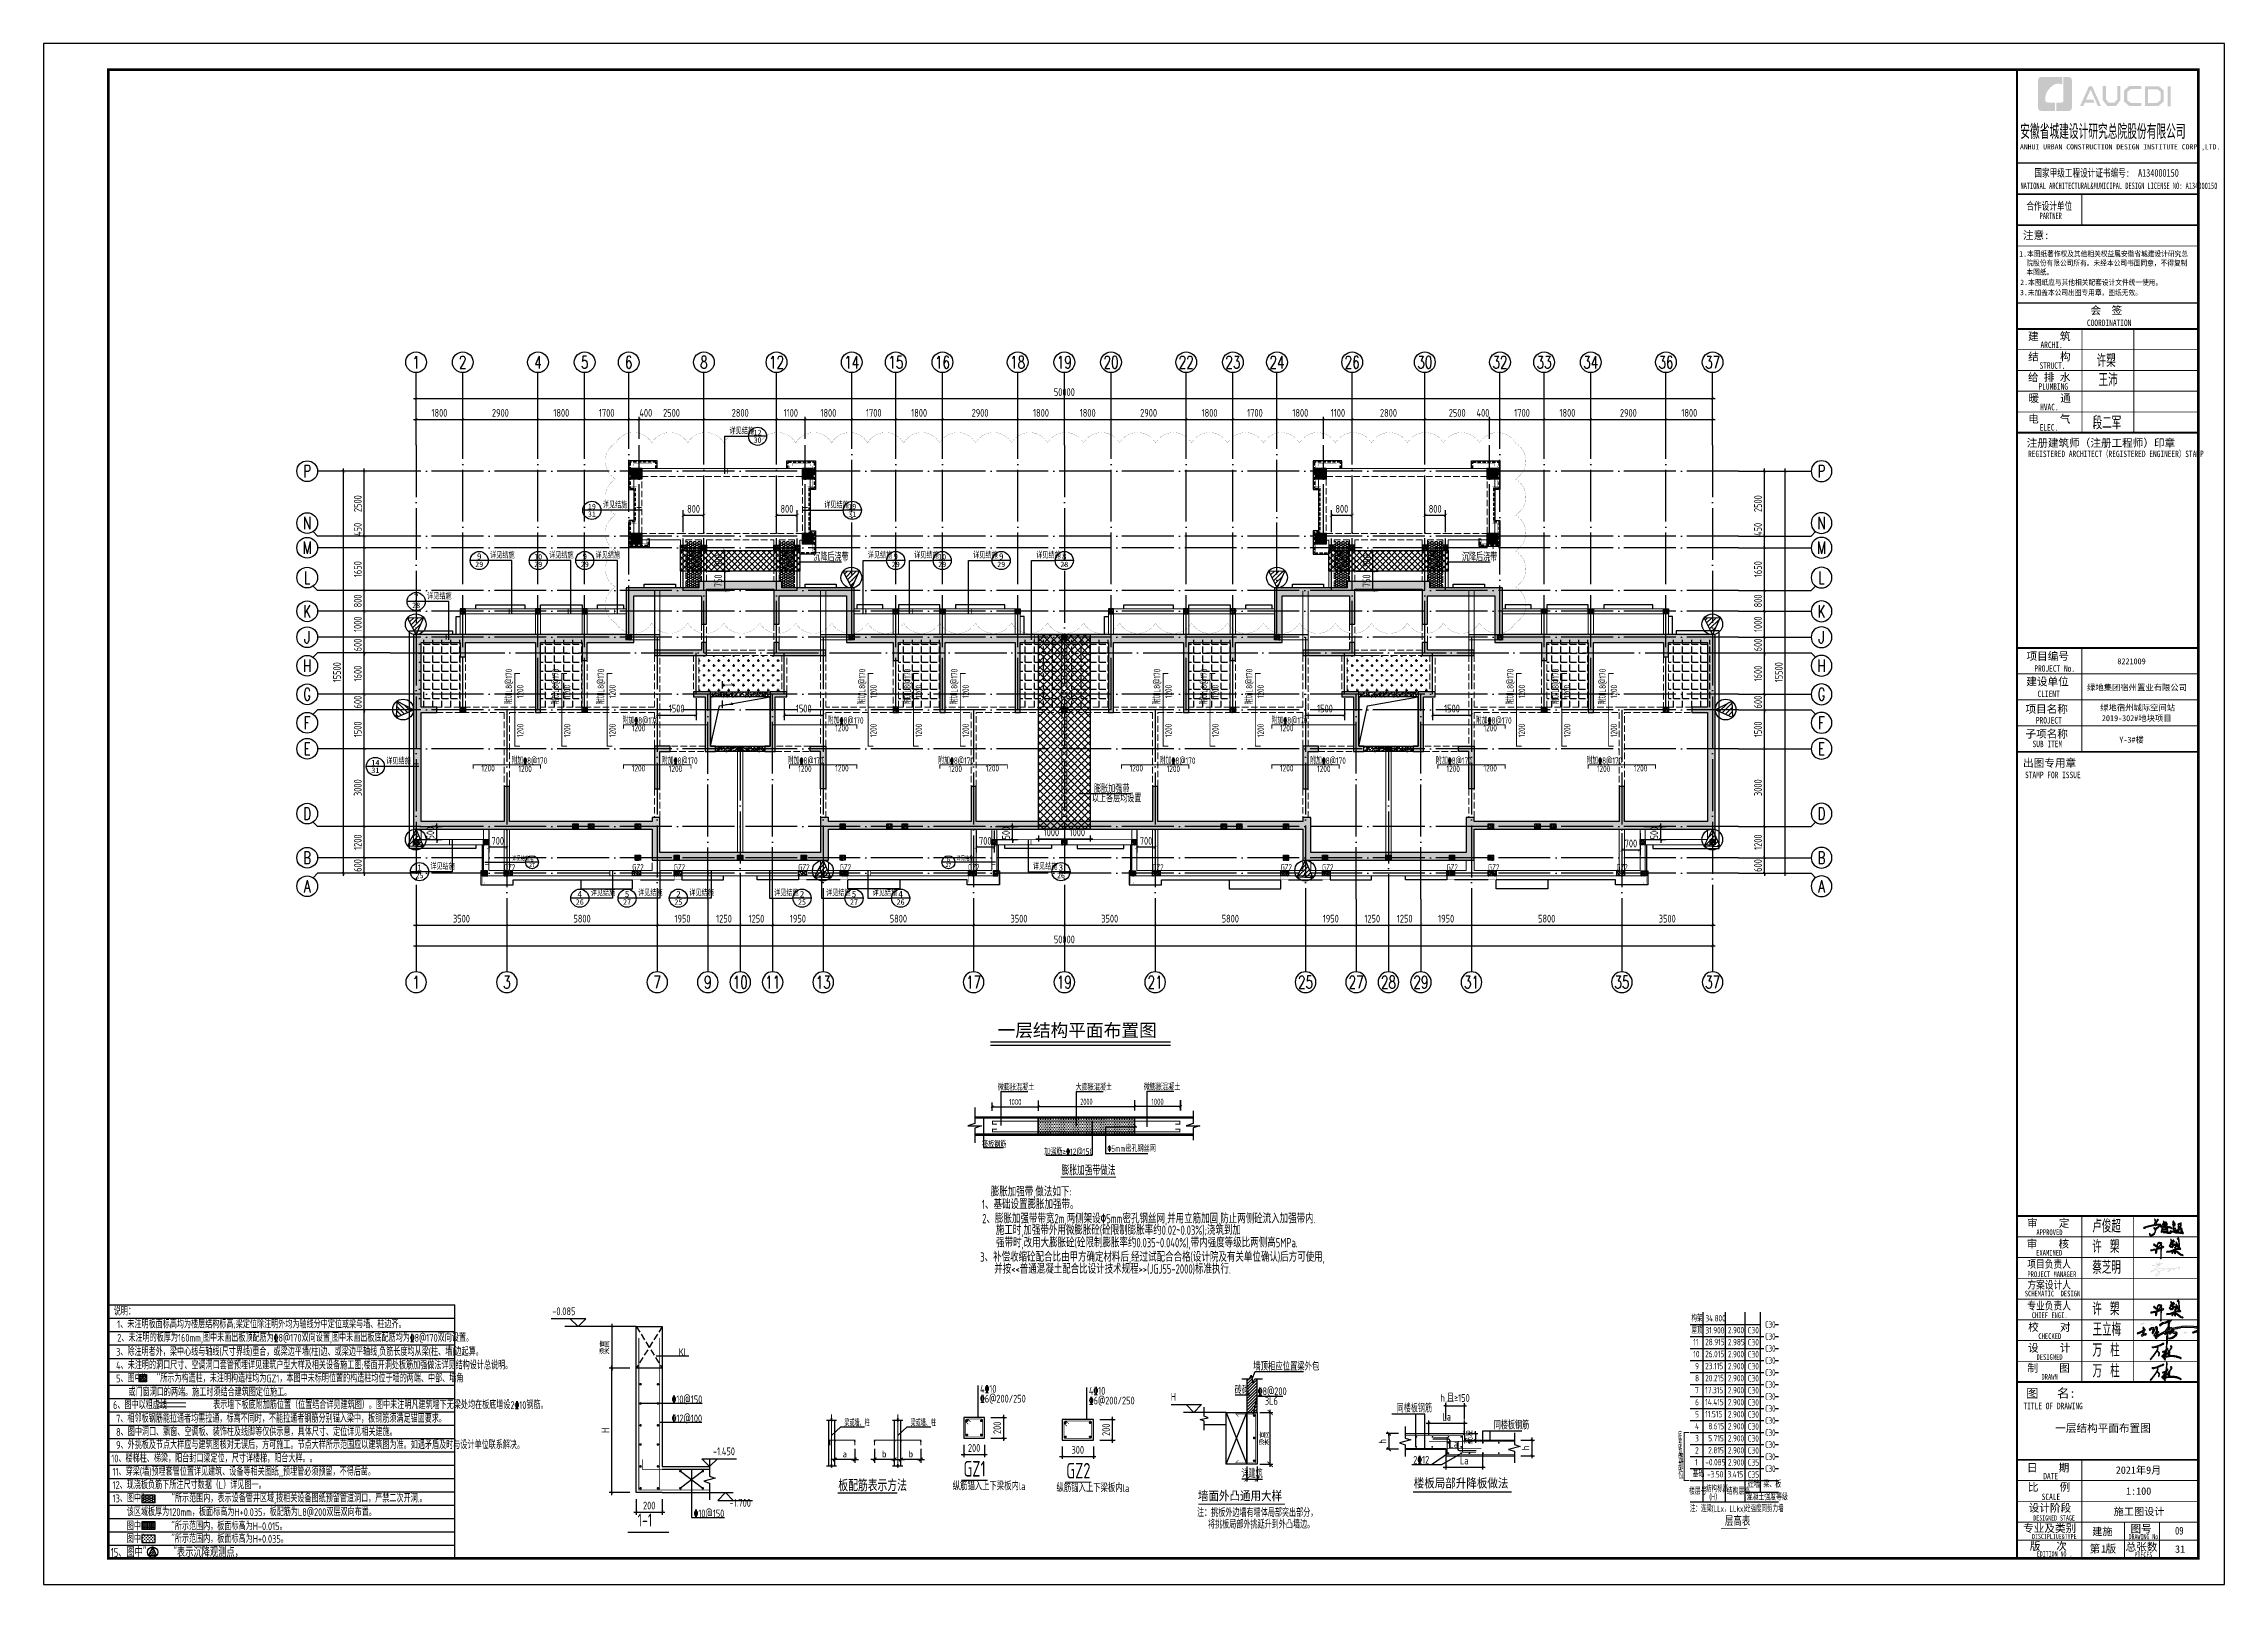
# Model space of a CAD drawing. Extents: x -668857 to 143095, y -247466 to 228182.
# Drawn here: x -229465 to -145365, y 166782 to 226182 of the extents above; entities that cross this region are included whole.
import ezdxf
from ezdxf.enums import TextEntityAlignment as Align

# ---------------------------------------------------------------- set-up
doc = ezdxf.new("R2010")
doc.units = 0
doc.header["$LTSCALE"] = 1000
for name, pattern in [('__DASH', [0.35, 0.25, -0.1]), ('DASH', [0.35, 0.25, -0.1]), ('DOTE', [2.42, 2, -0.2, 0.02, -0.2]), ('HIDDEN', [0.375, 0.25, -0.125])]:
    doc.linetypes.add(name, pattern=pattern)
doc.layers.get('0').update_dxf_attribs({"linetype": 'CONTINUOUS'})
doc.layers.get('DEFPOINTS').update_dxf_attribs({"linetype": 'CONTINUOUS'})
for name, color, linetype in [('-TK', 7, 'CONTINUOUS'), ('A-AXIS', 1, 'CONTINUOUS'), ('A-DOTE', 10, 'DOTE'), ('AXIS_NUM', 7, 'CONTINUOUS'), ('DIM', 2, 'CONTINUOUS'), ('DIM_IDEN', 67, 'CONTINUOUS'), ('GJ', 5, 'CONTINUOUS'), ('GRE', 3, 'CONTINUOUS'), ('LINK', 6, 'CONTINUOUS'), ('NUM', 7, 'CONTINUOUS'), ('OUTLINE', 2, 'CONTINUOUS'), ('PUB_TEXT', 2, 'CONTINUOUS'), ('REIN', 6, 'CONTINUOUS'), ('ROOF', 183, 'CONTINUOUS'), ('S-0-TEXT', 7, 'CONTINUOUS'), ('S-B板填充', 251, 'CONTINUOUS'), ('S-B板边线', 2, 'CONTINUOUS'), ('S-B板配筋', 6, 'CONTINUOUS'), ('S-B板配筋号', 7, 'CONTINUOUS'), ('S-B表格', 2, 'CONTINUOUS'), ('S-DETLCW-LINE1-pdx', 7, 'CONTINUOUS'), ('S-DETLCW-TEXT', 7, 'CONTINUOUS'), ('S-DETLS-HATCH', 251, 'CONTINUOUS'), ('S-DETLS-TEXT', 7, 'CONTINUOUS'), ('S-D洞口', 4, 'CONTINUOUS'), ('S-FON-TEXT', 7, 'CONTINUOUS'), ('S-J基础底板标注', 3, 'CONTINUOUS'), ('S-L主梁线', 4, 'DASH'), ('S-Q墙填充', 252, 'CONTINUOUS'), ('S-Q墙实线', 6, 'CONTINUOUS'), ('S-Q墙标注', 3, 'CONTINUOUS'), ('S-X详图实线', 4, 'CONTINUOUS'), ('S-X详图标注', 3, 'CONTINUOUS'), ('S-X详图钢筋', 6, 'CONTINUOUS'), ('S-Y一般标注', 3, 'CONTINUOUS'), ('S-Z柱填充', 252, 'CONTINUOUS'), ('S-Z柱实线', 6, 'CONTINUOUS'), ('S-大样-砼线', 7, 'CONTINUOUS'), ('S-引出线', 40, 'CONTINUOUS'), ('S-文字', 7, 'CONTINUOUS'), ('S-板正筋', 2, 'CONTINUOUS'), ('S-构造柱', 212, 'CONTINUOUS'), ('S-构造柱编号', 130, 'CONTINUOUS'), ('S-楼板文字', 7, 'CONTINUOUS'), ('S-洞口边线', 7, 'CONTINUOUS'), ('S-表格线', 54, 'CONTINUOUS'), ('S-降板填充', 75, 'CONTINUOUS'), ('TEXT', 2, 'CONTINUOUS'), ('THICK', 6, 'CONTINUOUS'), ('THIN', 7, 'CONTINUOUS'), ('WALL', 5, 'CONTINUOUS'), ('后浇带', 8, 'CONTINUOUS'), ('图签文字', 4, 'CONTINUOUS'), ('大样线', 40, 'CONTINUOUS'), ('尺寸线及数字', 43, 'CONTINUOUS'), ('悬梁', 4, 'CONTINUOUS'), ('支座钢筋', 1, 'CONTINUOUS'), ('看线', 251, 'CONTINUOUS'), ('空调洞口标注', 130, 'CONTINUOUS'), ('说明文字', 7, 'CONTINUOUS')]:
    doc.layers.add(name, color=color, linetype=linetype)
for name, color, linetype, lineweight in [('7549', 9, 'CONTINUOUS', 18), ('DOTE', 19, 'DOTE', 9), ('图框', 9, 'CONTINUOUS', 18), ('图签', 147, 'CONTINUOUS', 18)]:
    doc.layers.add(name, color=color, linetype=linetype, lineweight=lineweight)
doc.layers.add('审图修改', color=2, linetype='CONTINUOUS', plot=False)
doc.layers.add('配箍校核', color=34, linetype='CONTINUOUS', plot=False)
doc.styles.add('-宋体', font='', dxfattribs={"width": 0.7, "height": 300, "bigfont": '宋体.TTF'})
doc.styles.add('10', font='', dxfattribs={"width": 0.7, "height": 300})
doc.styles.add('_TCH_AXIS', font='COMPLEX', dxfattribs={"bigfont": 'GBCBIG'})
doc.styles.add('_TCH_LABEL', font='simhei.ttf')
doc.styles.add('BW_Rein', font='Tssdeng.shx', dxfattribs={"width": 0.7, "bigfont": 'hztxt.shx'})
doc.styles.add('HT', font='simhei.ttf')
doc.styles.add('hzst', font='', dxfattribs={"width": 0.7})
doc.styles.add('TSSD_Axis', font='complex.shx', dxfattribs={"width": 0.7, "bigfont": 'hztxt.shx'})
doc.styles.add('TSSD_DIMENSION', font='Tssdeng.shx', dxfattribs={"width": 0.7, "bigfont": 'tssdchn.shx'})
doc.styles.add('TSSD_Label', font='Tssdeng.shx', dxfattribs={"width": 0.7, "bigfont": 'hztxt.shx'})
doc.styles.add('TSSD_Norm', font='Tssdeng.shx', dxfattribs={"bigfont": 'tssdchn.shx'})
doc.styles.add('TSSD_REIN', font='tssdeng.shx', dxfattribs={"width": 0.7, "height": 300, "bigfont": 'tssdchn.shx'})
doc.styles.add('宋体', font='', dxfattribs={"height": 50})
doc.styles.add('建筑图签-1', font='simhei.ttf', dxfattribs={"width": 0.7})
doc.styles.add('建筑图签-2', font='TXT.shx', dxfattribs={"width": 0.5, "bigfont": 'HZTXT.shx'})
doc.styles.add('结构文字', font='zstxt.shx', dxfattribs={"width": 0.7, "bigfont": 'zshz.shx'})
doc.styles.get('-宋体').set_extended_font_data('SimSun')
doc.styles.get('10').set_extended_font_data('SimSun')
doc.styles.get('hzst').set_extended_font_data('SimSun')
doc.styles.get('宋体').set_extended_font_data('SimSun')
doc.dimstyles.new('25-100', dxfattribs={"dimscale": 100, "dimtxt": 3, "dimasz": 2, "dimexe": 1, "dimexo": 1, "dimgap": 0.5, "dimtad": 1, "dimdec": 0, "dimlfac": 0.25, "dimdsep": 46, "dimtxsty": 'TSSD_REIN', "dimblk1": 'ARCHTICK', "dimblk2": 'ARCHTICK', "dimsah": 1, "dimcen": 2.5, "dimdle": 1, "dimclrd": 256, "dimclre": 256, "dimclrt": 7, "dimadec": 0, "dimazin": 0, "dimtfac": 1, "dimtdec": 0, "dimtix": 1, "dimtmove": 2, "dimatfit": 3, "dimldrblk": 'ARCHTICK', "dimfxl": 0, "dimtolj": 1, "dimtzin": 0, "dimlwd": -1, "dimlwe": -1, "dimarcsym": 0})
doc.dimstyles.new('STRUCK', dxfattribs={"dimtxt": 400, "dimasz": 121, "dimexe": 200, "dimexo": 150, "dimgap": 115, "dimtad": 1, "dimdec": 0, "dimdsep": 46, "dimtxsty": '结构文字', "dimblk": 'ARCHTICK', "dimcen": 400, "dimclrd": 3, "dimclre": 3, "dimclrt": 7, "dimadec": 0, "dimazin": 0, "dimtfac": 1, "dimtdec": 0, "dimtix": 1, "dimtmove": 2, "dimatfit": 3, "dimldrblk": '_DIMX', "dimfxl": 0, "dimtolj": 1, "dimtzin": 0, "dimarcsym": 0})
doc.dimstyles.new('TSSD_100_100', dxfattribs={"dimtxt": 300, "dimasz": 100, "dimexe": 100, "dimexo": 250, "dimgap": 100, "dimtad": 1, "dimdec": 0, "dimzin": 0, "dimdsep": 46, "dimtxsty": 'TSSD_DIMENSION', "dimblk": 'ARCHTICK', "dimcen": 0, "dimdle": 100, "dimclrt": 7, "dimadec": 0, "dimazin": 0, "dimtfac": 1, "dimtdec": 0, "dimtix": 1, "dimtmove": 2, "dimatfit": 3, "dimldrblk": 'ARCHTICK', "dimfxl": 0, "dimtolj": 1, "dimtzin": 0, "dimarcsym": 0})
doc.dimstyles.new('TSSD_100_100$0', dxfattribs={"dimtxt": 300, "dimasz": 80, "dimexe": 100, "dimexo": 250, "dimgap": 100, "dimtad": 1, "dimdec": 0, "dimzin": 0, "dimdsep": 46, "dimtxsty": 'TSSD_DIMENSION', "dimblk": 'ARCHTICK', "dimcen": 0, "dimdle": 100, "dimclrd": 3, "dimclre": 3, "dimclrt": 7, "dimadec": 0, "dimazin": 0, "dimtfac": 1, "dimtdec": 0, "dimtix": 1, "dimtmove": 2, "dimatfit": 3, "dimldrblk": 'ARCHTICK', "dimfxl": 0, "dimtolj": 1, "dimtzin": 0, "dimarcsym": 0})
doc.dimstyles.new('TSSD_20_100', dxfattribs={"dimtxt": 300, "dimasz": 100, "dimexe": 100, "dimexo": 250, "dimgap": 100, "dimtad": 1, "dimdec": 0, "dimlfac": 0.2, "dimzin": 0, "dimdsep": 46, "dimtxsty": 'TSSD_DIMENSION', "dimblk": 'ARCHTICK', "dimcen": 0, "dimdle": 100, "dimclrt": 7, "dimadec": 0, "dimazin": 0, "dimtfac": 1, "dimtdec": 0, "dimtix": 1, "dimtmove": 2, "dimatfit": 3, "dimldrblk": 'ARCHTICK', "dimfxl": 0, "dimtolj": 1, "dimtzin": 0, "dimarcsym": 0})
doc.dimstyles.new('TSSD_25_100', dxfattribs={"dimtxt": 300, "dimasz": 100, "dimexe": 100, "dimexo": 250, "dimgap": 100, "dimtad": 1, "dimdec": 0, "dimlfac": 0.25, "dimzin": 0, "dimdsep": 46, "dimtxsty": 'TSSD_DIMENSION', "dimblk": 'ARCHTICK', "dimcen": 0, "dimdle": 100, "dimclrt": 7, "dimadec": 0, "dimazin": 0, "dimtfac": 1, "dimtdec": 0, "dimtix": 1, "dimtmove": 2, "dimatfit": 3, "dimldrblk": 'ARCHTICK', "dimfxl": 0, "dimtolj": 1, "dimtzin": 0, "dimarcsym": 0})
pattern_1 = [(0, (-149021.847, -9842.896), (81.642857, 47.136514), [54.42857, -108.857143]), (120, (-149021.847, -9842.896), (-81.642847, 47.136531), [54.42857, -108.857143]), (60, (-149021.847, -9842.896), (1e-05, 94.273045), [-108.857143, 54.42857])]
pattern_2 = [(0, (-124022.1, -9842.894), (81.642857, 47.136514), [54.42857, -108.857143]), (120, (-124022.1, -9842.894), (-81.642847, 47.136531), [54.42857, -108.857143]), (60, (-124022.1, -9842.894), (1e-05, 94.273045), [-108.857143, 54.42857])]
pattern_3 = [(45, (-37073.43, -220796.6), (-84.852814, 84.852814), [])]
pattern_4 = [(50, (196408.63, 60814.94), (215.17805, -18.82564), [22.5, -247.5]), (355, (196408.63, 60814.94), (-41.6254, 225.65764), [18, -198]), (100.4514, (196426.56, 60813.37), (173.5528, 206.83186), [19.12206, -210.34263]), (46.1842, (196408.63, 60874.94), (320.1723, -49.6557), [33.75, -371.25]), (96.6356, (196435.3, 60870.8), (280.3988, 292.23536), [28.6831, -315.5139]), (351.1842, (196408.63, 60874.94), (280.3986, 292.2356), [27, -297]), (21, (196438.63, 60859.94), (179.07212, -120.78567), [22.5, -247.5]), (326, (196438.63, 60859.94), (72.9946, 217.545), [18, -198]), (71.4514, (196453.55, 60849.87), (252.0668, 96.75915), [19.12206, -210.34263]), (37.5, (196408.63, 60814.94), (3.647957, 99.868156), [0, -195.6, 0, -201, 0, -198.75]), (7.5, (196408.63, 60814.94), (78.92086, 118.32351), [0, -114.6, 0, -191.1, 0, -75.75]), (327.5, (196341.73, 60814.94), (160.14673, -6.76646), [0, -75, 0, -234, 0, -310.5]), (317.5, (196311.73, 60814.94), (174.95585, 30.0315), [0, -97.5, 0, -155.4, 0, -220.5]), (45, (196408.63, 60814.94), (-106.06602, 106.06602), [])]
pattern_5 = [(50, (221408.63, 60814.94), (215.17805, -18.82564), [22.5, -247.5]), (355, (221408.63, 60814.94), (-41.6254, 225.65764), [18, -198]), (100.4514, (221426.56, 60813.37), (173.5528, 206.83186), [19.12206, -210.34263]), (46.1842, (221408.63, 60874.94), (320.1723, -49.6557), [33.75, -371.25]), (96.6356, (221435.3, 60870.8), (280.3988, 292.23536), [28.6831, -315.5139]), (351.1842, (221408.63, 60874.94), (280.3986, 292.2356), [27, -297]), (21, (221438.63, 60859.94), (179.07212, -120.78567), [22.5, -247.5]), (326, (221438.63, 60859.94), (72.9946, 217.545), [18, -198]), (71.4514, (221453.55, 60849.87), (252.0668, 96.75915), [19.12206, -210.34263]), (37.5, (221408.63, 60814.94), (3.647957, 99.868156), [0, -195.6, 0, -201, 0, -198.75]), (7.5, (221408.63, 60814.94), (78.92086, 118.32351), [0, -114.6, 0, -191.1, 0, -75.75]), (327.5, (221341.73, 60814.94), (160.14673, -6.76646), [0, -75, 0, -234, 0, -310.5]), (317.5, (221311.73, 60814.94), (174.95585, 30.0315), [0, -97.5, 0, -155.4, 0, -220.5]), (45, (221408.63, 60814.94), (-106.06602, 106.06602), [])]

msp = doc.modelspace()

# ---------------------------------------------------------------- texts
at = {"layer": 'S-FON-TEXT', "style": 'TSSD_REIN', "width": 0.739318}
msp.add_text('膨胀加强带做法 ', height=400, dxfattribs=at).set_placement((-190204.44, 182553.13), (-187985.32, 182553.13), align=Align.FIT)
at = {"layer": 'S-FON-TEXT', "style": 'TSSD_REIN', "width": 0.7}
for s, p in [('膨胀加强带,做法如下: ', (-192939.5, 181737.84)), ('1、基础设置膨胀加强带。', (-193281.23, 181252.48)), (' 2、膨胀加强带带宽2m,两侧架设\x825mm密孔钢丝网,并用立筋加固,防止两侧砼流入加强带内. ', (-193421.41, 180703.86, -220000)), ('施工时,加强带外用微膨胀砼(砼限制膨胀率约0.02~0.03%%%);浇筑到加', (-192744.49, 180258.52)), ('强带时,改用大膨胀砼(砼限制膨胀率约0.035~0.040%%%),带内强度等级比两侧高5MPa.', (-192735.56, 179775.34)), ('3、补偿收缩砼配合比由甲方确定材料后,经过试配合合格(设计院及有关单位确认)后方可使用,', (-193346.6, 179223.53)), ('并按<<普通混凝土配合比设计技术规程>>(JGJ55-2000)标准执行.', (-192804.81, 178763.07))]:
    msp.add_text(s, height=360, dxfattribs=at).set_placement(p)
at = {"layer": 'S-文字', "style": '-宋体'}
msp.add_text('一层结构平面布置图', height=500, dxfattribs=at).set_placement((-192676.86, 187894.82))
at = {"layer": 'S-文字', "style": 'TSSD_REIN', "width": 0.7}
for s, p in [('说明：', (-226756.87, 177155.94)), ('1、未注明板面标高均为楼层结构标高;梁定位除注明外均为轴线分中定位或梁与墙、柱边齐。', (-226626.48, 176659.68)), ('3、除注明者外，梁中心线与轴线(尺寸界线)重合，或梁边平墙(柱)边、或梁边平轴线,负筋长度均从梁(柱、墙)边起算。', (-226669.67, 175596.75)), ('2、未注明的板厚为160mm,图中未画出板顶配筋为%%1328@170双向设置,图中未画出板底配筋均为%%1328@170双向设置。', (-226626.48, 176137.88)), ('4、未注明的洞口尺寸、空调洞口套管预埋详见建筑户型大样及相关设备施工图;楼面开洞处板筋加强做法详见结构设计总说明。', (-226669.67, 175076.75)), ('5、图中"   "所示为构造柱，未注明构造柱均为GZ1，本图中未标明位置的构造柱均位于墙的两端、中部、墙角', (-226669.67, 174570.49)), ('或门窗洞口的两端。施工时须结合建筑图定位施工。', (-226193.23, 174035.51)), ('6、图中以粗虚线            表示墙下板底附加筋位置（位置结合详见建筑图）。图中未注明凡建筑墙下无梁处均在板底增设2%%13210钢筋。', (-226788.7, 173545.9)), ('7、相邻板钢筋能拉通者均需拉通，标高不同时，不能拉通者钢筋分别锚入梁中，板钢筋须满足锚固要求。', (-226669.67, 173020.89)), ('8、图中洞口、飘窗、空调板、装饰柱及线脚等仅供示意，具体尺寸、定位详见相关建施。', (-226669.67, 172506.61)), ('10、楼梯柱、梯梁，阳台封口梁定位，尺寸详楼梯，阳台大样。。', (-226853.91, 171485.31)), ('9、外挑板及节点大样应与建筑图核对无误后，方可施工。节点大样所示范围应以建筑图为准。如遇矛盾及时与设计单位联系解决。', (-226669.67, 172004.15)), ('11、穿梁(墙)预埋套管位置详见建筑、设备等相关图纸,,预埋管必须预留，不得后凿。', (-226806.41, 170975)), ('12、现浇板负筋下所注尺寸数据（L）详见图一。', (-226806.41, 170460.71)), ('13、图中"       "所示范围内，表示设备管井区域,按相关设备图纸预留管道洞口，严禁二次开洞.。', (-226806.41, 169946.42)), ('该区域板厚为120mm，板面标高为H+0.035，板配筋为L8@200双层双向布置。', (-226258.3, 169418.67)), ('图中"       "所示范围内，板面标高为H-0.015。', (-226258.3, 168873.9)), ('图中"       "所示范围内，板面标高为H+0.035。', (-226258.3, 168384.17))]:
    msp.add_text(s, height=300, dxfattribs=at).set_placement(p)
at = {"layer": 'S-文字', "color": 1, "style": 'TSSD_REIN', "width": 0.7}
msp.add_text('15、图中"       "表示沉降观测点，', height=350, dxfattribs=at).set_placement((-226876.38, 167836.91))
at = {"layer": 'S-楼板文字', "style": 'TSSD_REIN', "width": 0.7}
for s, p in [('沉降后浇带', (-199784.39, 206233.9)), ('沉降后浇带', (-174769.4, 206233.9)), ('以上各层均设置', (-189036.1, 196936.39)), ('膨胀加强带', (-188956.08, 197295.16))]:
    msp.add_text(s, height=300, dxfattribs=at).set_placement(p)
at = {"layer": 'TEXT', "color": 0, "width": 0.7}
for s, style, p in [('4\x8410', 'TSSD_REIN', (-193350.23, 174168.35)), ('\x846@200/250', 'TSSD_REIN', (-193350.23, 173791.58)), ('4\x8410', 'TSSD_REIN', (-189152.17, 174094.32)), ('\x846@200/250', 'TSSD_REIN', (-189152.17, 173717.55)), ('纵筋锚入上下梁板内la', 'TSSD_Label', (-194406.47, 170417.6)), ('纵筋锚入上下梁板内la', 'TSSD_Label', (-190404.56, 170343.57))]:
    msp.add_text(s, height=300, dxfattribs=dict(at, style=style)).set_placement(p)
at = {"layer": 'TEXT', "color": 0, "style": 'TSSD_Norm', "width": 0.7}
for s, p in [('GZ1', (-193561.86, 170938.33)), ('GZ2', (-189559.95, 170864.3))]:
    msp.add_text(s, height=600, dxfattribs=at).set_placement(p, align=Align.CENTER)
at = {"layer": 'WALL', "color": 7, "style": 'TSSD_REIN', "width": 0.75}
for s, p in [('微膨胀混凝土', (-191965.41, 185974.26)), ('大膨胀混凝土', (-188961.36, 185974.26)), ('微膨胀混凝土', (-186333, 185985.54)), ('筏板钢筋', (-192805.62, 183769.98)), ('加强筋≥\x8412@150', (-189933.44, 183483.76))]:
    msp.add_text(s, height=240, dxfattribs=at).set_placement(p, align=Align.MIDDLE)
at = {"layer": 'WALL', "color": 7, "style": 'TSSD_REIN', "width": 0.695671}
for s, p, p2 in [('1000', (-192230.76, 185257.66), (-191755.56, 185257.66)), ('2000', (-189487.46, 185268.94), (-189012.26, 185268.94)), ('1000', (-186744.16, 185268.94), (-186268.96, 185268.94))]:
    msp.add_text(s, height=240, dxfattribs=at).set_placement(p, p2, align=Align.FIT)
at = {"layer": 'WALL', "color": 7, "style": 'TSSD_REIN', "width": 0.75}
msp.add_text('\x825mm密孔钢丝网', height=240, dxfattribs=at).set_placement((-188441.35, 183461.95))
at = {"layer": '图签文字', "color": 1, "style": '建筑图签-1'}
msp.add_text('一层结构平面布置图', height=300, dxfattribs=at).set_placement((-151885.86, 172656.43))
at = {"layer": '图签文字', "color": 1, "style": '建筑图签-1', "width": 0.8}
msp.add_text('09', height=300, dxfattribs=at).set_placement((-147268.16, 168701.67))

# ---------------------------------------------------------------- blocks, each defined once
blk = doc.blocks.new('院标1')
h = blk.add_hatch(color=150)
h.dxf.hatch_style = 1
edge = h.paths.add_edge_path()
edge.add_spline(control_points=[(116373, 648379), (116379, 648379), (116382, 648379), (116391, 648379), (116391, 648379), (116391, 648379), (116616, 648379), (116616, 648379), (116616, 648379), (116616, 648379), (116616, 648054), (116616, 648054), (116616, 648054), (116616, 648054), (116108, 648054), (116108, 648054), (116108, 648054), (116028, 648054), (115963, 648111), (115963, 648199), (115963, 648199), (115963, 648199), (115963, 649215), (115963, 649215), (115963, 649215), (115963, 649295), (116018, 649360), (116108, 649360), (116108, 649360), (116108, 649360), (116897, 649360), (116897, 649360), (116897, 649360), (116897, 649360), (116897, 649080), (116897, 649080), (116897, 649080), (116897, 649080), (116566, 649140), (116356, 648859), (116356, 648859), (116245, 648719), (116240, 648545), (116247, 648466), (116247, 648466), (116254, 648386), (116247, 648466), (116247, 648466), (116247, 648466), (116247, 648466), (116258, 648374), (116373, 648379)], knot_values=[0, 0, 0, 0, 0.071429, 0.071429, 0.071429, 0.107143, 0.142857, 0.142857, 0.142857, 0.178571, 0.214286, 0.214286, 0.214286, 0.25, 0.285714, 0.285714, 0.285714, 0.321429, 0.357143, 0.357143, 0.357143, 0.392857, 0.428571, 0.428571, 0.428571, 0.464286, 0.5, 0.5, 0.5, 0.535714, 0.571429, 0.571429, 0.571429, 0.607143, 0.642857, 0.642857, 0.642857, 0.678571, 0.714286, 0.714286, 0.714286, 0.75, 0.785714, 0.785714, 0.785714, 0.821429, 0.857143, 0.857143, 0.857143, 0.928571, 1, 1, 1, 1], degree=3, periodic=0)
h = blk.add_hatch(color=150)
h.dxf.hatch_style = 1
edge = h.paths.add_edge_path()
edge.add_spline(control_points=[(117268, 649215), (117268, 649215), (117268, 648199), (117268, 648199), (117268, 648199), (117268, 648114), (117212, 648054), (117123, 648054), (117123, 648054), (117123, 648054), (116663, 648054), (116663, 648054), (116663, 648054), (116663, 648054), (116663, 648379), (116663, 648379), (116663, 648379), (116663, 648379), (116865, 648379), (116865, 648379), (116865, 648379), (116907, 648379), (116941, 648413), (116941, 648455), (116941, 648455), (116941, 648455), (116941, 649360), (116941, 649360), (116941, 649360), (116941, 649360), (117123, 649360), (117123, 649360), (117123, 649360), (117204, 649360), (117268, 649306), (117268, 649215)], knot_values=[0, 0, 0, 0, 0.1, 0.1, 0.1, 0.15, 0.2, 0.2, 0.2, 0.25, 0.3, 0.3, 0.3, 0.35, 0.4, 0.4, 0.4, 0.45, 0.5, 0.5, 0.5, 0.55, 0.6, 0.6, 0.6, 0.65, 0.7, 0.7, 0.7, 0.75, 0.8, 0.8, 0.8, 0.9, 1, 1, 1, 1], degree=3, periodic=0)
blk = doc.blocks.new('ljc')
at = {"linetype": 'Continuous'}
h = blk.add_hatch(color=0, dxfattribs=at)
h.paths.add_polyline_path([(2023, 1568), (2019, 1564), (2020, 1562), (2024, 1562), (2022, 1552), (1955, 1538), (1933, 1530), (1930, 1527), (1929, 1525), (1931, 1523), (1944, 1524), (1946, 1526), (1942, 1528), (1960, 1535), (1967, 1535), (1975, 1538), (1985, 1539), (1998, 1543), (2010, 1544), (2018, 1547), (2025, 1546), (2035, 1549), (2061, 1550), (2052, 1537), (2042, 1528), (2028, 1521), (2023, 1521), (2018, 1526), (2015, 1527), (2013, 1525), (2013, 1521), (2019, 1516), (2022, 1508), (2022, 1494), (2012, 1477), (2000, 1469), (1988, 1467), (1982, 1473), (1980, 1480), (1978, 1482), (1978, 1475), (1981, 1468), (1988, 1463), (1994, 1463), (2005, 1467), (2018, 1478), (2027, 1493), (2028, 1504), (2025, 1517), (2033, 1518), (2054, 1533), (2067, 1549), (2067, 1552), (2064, 1555), (2029, 1553), (2036, 1575), (2049, 1591), (2047, 1593), (2043, 1592), (2028, 1573), (2025, 1589), (2021, 1597), (2018, 1599), (2017, 1597), (2020, 1590)])
h.paths.add_polyline_path([(2081, 1522), (2081, 1528), (2075, 1541), (2093, 1562), (2097, 1572), (2094, 1577), (2087, 1576), (2089, 1572), (2092, 1572), (2091, 1567), (2080, 1551), (2066, 1537), (2065, 1535), (2067, 1533), (2073, 1535), (2077, 1523), (2077, 1513), (2072, 1496), (2072, 1492), (2074, 1490), (2078, 1494), (2083, 1510), (2099, 1510), (2119, 1507), (2119, 1500), (2116, 1496), (2108, 1493), (2087, 1496), (2084, 1492), (2087, 1489), (2103, 1488), (2122, 1483), (2140, 1484), (2148, 1482), (2152, 1486), (2152, 1491), (2148, 1488), (2125, 1488), (2114, 1490), (2124, 1499), (2126, 1509), (2121, 1512), (2119, 1511), (2108, 1514), (2124, 1523), (2132, 1532), (2130, 1535), (2121, 1536), (2115, 1533), (2109, 1533), (2123, 1555), (2121, 1559), (2114, 1557), (2116, 1564), (2115, 1569), (2111, 1573), (2105, 1572), (2093, 1554)])
h.paths.add_polyline_path([(2089, 1535), (2097, 1535), (2112, 1551), (2116, 1552), (2111, 1543), (2099, 1528), (2101, 1526), (2114, 1528), (2121, 1531), (2124, 1530), (2118, 1524), (2101, 1515), (2084, 1514), (2084, 1518)], flags=16)
h.paths.add_polyline_path([(2093, 1537), (2095, 1540), (2103, 1546), (2096, 1537)], flags=16)
h.paths.add_polyline_path([(2093, 1544), (2094, 1549), (2106, 1568), (2109, 1569), (2111, 1567), (2108, 1554), (2104, 1550)], flags=16)
h.paths.add_polyline_path([(2141, 1534), (2138, 1533), (2137, 1531), (2142, 1527), (2155, 1522), (2158, 1523), (2153, 1528)])
h.paths.add_polyline_path([(2175, 1522), (2173, 1524), (2172, 1546), (2183, 1545), (2185, 1547), (2183, 1557), (2178, 1566), (2177, 1561), (2180, 1556), (2181, 1550), (2175, 1550), (2170, 1554), (2169, 1574), (2171, 1574), (2175, 1569), (2176, 1571), (2170, 1579), (2167, 1579), (2165, 1577), (2164, 1562), (2166, 1553), (2163, 1553), (2162, 1551), (2167, 1547), (2169, 1537), (2169, 1524), (2166, 1521), (2165, 1517), (2168, 1513), (2170, 1513), (2173, 1517), (2180, 1517), (2178, 1502), (2175, 1500), (2167, 1499), (2175, 1496), (2180, 1497), (2183, 1500), (2184, 1511), (2187, 1521), (2185, 1523)])
h.paths.add_polyline_path([(2233, 1542), (2233, 1564), (2231, 1567), (2215, 1558), (2210, 1557), (2206, 1552), (2211, 1548), (2211, 1551), (2229, 1560), (2228, 1542), (2227, 1537), (2224, 1533), (2220, 1534), (2213, 1542), (2211, 1543), (2209, 1541), (2209, 1508), (2189, 1508), (2187, 1506), (2191, 1503), (2213, 1503), (2217, 1511), (2222, 1516), (2232, 1518), (2234, 1513), (2234, 1505), (2227, 1505), (2232, 1502), (2232, 1500), (2228, 1497), (2229, 1493), (2239, 1495), (2243, 1489), (2243, 1486), (2212, 1492), (2189, 1492), (2179, 1494), (2176, 1496), (2167, 1496), (2164, 1498), (2154, 1499), (2147, 1503), (2144, 1503), (2143, 1501), (2144, 1498), (2153, 1494), (2174, 1491), (2186, 1487), (2211, 1487), (2222, 1484), (2230, 1484), (2243, 1480), (2249, 1480), (2251, 1482), (2244, 1496), (2246, 1499), (2238, 1503), (2239, 1513), (2237, 1520), (2233, 1523), (2224, 1522), (2214, 1516), (2212, 1522), (2213, 1536), (2220, 1530), (2228, 1530), (2230, 1532)])
at = {"color": 0, "linetype": 'Continuous'}
for points in [[(1930, 1527), (1929, 1525), (1931, 1523), (1944, 1524), (1946, 1526), (1942, 1528), (1960, 1535), (1967, 1535), (1975, 1538), (1985, 1539), (1998, 1543), (2010, 1544), (2018, 1547), (2025, 1546), (2035, 1549), (2061, 1550), (2052, 1537), (2042, 1528), (2028, 1521), (2023, 1521), (2018, 1526), (2015, 1527), (2013, 1525), (2013, 1521), (2019, 1516), (2022, 1508), (2022, 1494), (2012, 1477), (2000, 1469), (1988, 1467), (1982, 1473), (1980, 1480), (1978, 1482), (1978, 1475), (1981, 1468), (1988, 1463), (1994, 1463), (2005, 1467), (2018, 1478), (2027, 1493), (2028, 1504), (2025, 1517), (2033, 1518), (2054, 1533), (2067, 1549), (2067, 1552), (2064, 1555), (2029, 1553), (2036, 1575), (2049, 1591), (2047, 1593), (2043, 1592), (2028, 1573), (2025, 1589), (2021, 1597), (2018, 1599), (2017, 1597), (2020, 1590), (2023, 1568), (2019, 1564), (2020, 1562), (2024, 1562), (2022, 1552), (1955, 1538), (1933, 1530), (1930, 1527)], [(2163, 1553), (2162, 1551), (2167, 1547), (2169, 1537), (2169, 1524), (2166, 1521), (2165, 1517), (2168, 1513), (2170, 1513), (2173, 1517), (2180, 1517), (2178, 1502), (2175, 1500), (2167, 1499), (2175, 1496), (2180, 1497), (2183, 1500), (2184, 1511), (2187, 1521), (2185, 1523), (2175, 1522), (2173, 1524), (2172, 1546), (2183, 1545), (2185, 1547), (2183, 1557), (2178, 1566), (2177, 1561), (2180, 1556), (2181, 1550), (2175, 1550), (2170, 1554), (2169, 1574), (2171, 1574), (2175, 1569), (2176, 1571), (2170, 1579), (2167, 1579), (2165, 1577), (2164, 1562), (2166, 1553), (2163, 1553)], [(2016, 1561), (2015, 1560), (2017, 1560), (2016, 1561)], [(2017, 1562), (2016, 1561), (2019, 1561), (2017, 1562)], [(2066, 1537), (2065, 1535), (2067, 1533), (2073, 1535), (2077, 1523), (2077, 1513), (2072, 1496), (2072, 1492), (2074, 1490), (2078, 1494), (2083, 1510), (2099, 1510), (2119, 1507), (2119, 1500), (2116, 1496), (2108, 1493), (2087, 1496), (2084, 1492), (2087, 1489), (2103, 1488), (2122, 1483), (2140, 1484), (2148, 1482), (2152, 1486), (2152, 1491), (2148, 1488), (2125, 1488), (2114, 1490), (2124, 1499), (2126, 1509), (2121, 1512), (2119, 1511), (2108, 1514), (2124, 1523), (2132, 1532), (2130, 1535), (2121, 1536), (2115, 1533), (2109, 1533), (2123, 1555), (2121, 1559), (2114, 1557), (2116, 1564), (2115, 1569), (2111, 1573), (2105, 1572), (2093, 1554), (2081, 1522), (2081, 1528), (2075, 1541), (2093, 1562), (2097, 1572), (2094, 1577), (2087, 1576), (2089, 1572), (2092, 1572), (2091, 1567), (2080, 1551), (2066, 1537)], [(2084, 1514), (2084, 1518), (2089, 1535), (2097, 1535), (2112, 1551), (2116, 1552), (2111, 1543), (2099, 1528), (2101, 1526), (2114, 1528), (2121, 1531), (2124, 1530), (2118, 1524), (2101, 1515), (2084, 1514)], [(2093, 1544), (2094, 1549), (2106, 1568), (2109, 1569), (2111, 1567), (2108, 1554), (2104, 1550), (2093, 1544)], [(2093, 1537), (2095, 1540), (2103, 1546), (2096, 1537), (2093, 1537)], [(2138, 1533), (2137, 1531), (2142, 1527), (2155, 1522), (2158, 1523), (2153, 1528), (2141, 1534), (2138, 1533)], [(2144, 1503), (2143, 1501), (2144, 1498), (2153, 1494), (2174, 1491), (2186, 1487), (2211, 1487), (2222, 1484), (2230, 1484), (2243, 1480), (2249, 1480), (2251, 1482), (2244, 1496), (2246, 1499), (2238, 1503), (2239, 1513), (2237, 1520), (2233, 1523), (2224, 1522), (2214, 1516), (2212, 1522), (2213, 1536), (2220, 1530), (2228, 1530), (2230, 1532), (2233, 1542), (2233, 1564), (2231, 1567), (2215, 1558), (2210, 1557), (2206, 1552), (2211, 1548), (2211, 1551), (2229, 1560), (2228, 1542), (2227, 1537), (2224, 1533), (2220, 1534), (2213, 1542), (2211, 1543), (2209, 1541), (2209, 1508), (2189, 1508), (2187, 1506), (2191, 1503), (2213, 1503), (2217, 1511), (2222, 1516), (2232, 1518), (2234, 1513), (2234, 1505), (2227, 1505), (2232, 1502), (2232, 1500), (2228, 1497), (2229, 1493), (2239, 1495), (2243, 1489), (2243, 1486), (2212, 1492), (2189, 1492), (2179, 1494), (2176, 1496), (2167, 1496), (2164, 1498), (2154, 1499), (2147, 1503), (2144, 1503)], [(2177, 1569), (2176, 1570), (2175, 1567), (2177, 1565), (2177, 1569)]]:
    blk.add_lwpolyline(points, dxfattribs=at)
blk = doc.blocks.new('A$C6AF37BC7')
h = blk.add_hatch(color=256)
h.paths.add_polyline_path([(660, -48), (672, -48), (678, -96)], flags=16)
h.paths.add_polyline_path([(708, 144), (702, 150), (660, 126), (672, 66), (666, 36), (456, -42), (366, -60), (294, -60), (276, -72), (288, -96), (456, -72), (612, -12), (564, -102), (552, -114), (546, -96), (534, -102), (534, -138), (558, -144), (654, -18), (654, 6), (672, 12), (678, -30), (648, -30), (642, -54), (654, -84), (654, -138), (684, -168), (708, -156), (714, -60), (804, -108), (948, -228), (1038, -258), (1062, -258), (1074, -246), (1056, -228), (1032, -228), (954, -192), (786, -60), (708, -30), (714, 24), (756, 30), (816, 54), (954, 48), (972, 66), (948, 84), (810, 84), (702, 48), (690, 120), (726, 132), (720, 144)])
h.paths.add_polyline_path([(852, 216), (864, 216), (870, 174), (840, 198)], flags=16)
h.paths.add_polyline_path([(-312, 282), (-318, 288), (-336, 288), (-348, 276), (-246, 180), (-222, 192), (-222, 210)], flags=17)
h.paths.add_polyline_path([(546, 330), (552, 330), (564, 300), (558, 216), (486, 174), (462, 180), (438, 222)], flags=16)
h.paths.add_polyline_path([(-102, 342), (-48, 336), (-18, 324), (18, 324), (-36, 246), (-174, 96), (-156, 246), (-132, 306)], flags=16)
h.paths.add_polyline_path([(-66, 366), (-72, 372), (-108, 372), (-138, 342), (-168, 288), (-192, 192), (-204, 18), (-228, -78), (-228, 6), (-258, 42), (-306, 48), (-438, 12), (-456, 12), (-468, 24), (-498, 0), (-486, -12), (-420, -12), (-318, 18), (-270, 18), (-252, -6), (-252, -102), (-264, -138), (-240, -156), (-216, -132), (-192, -72), (-174, 60), (-108, 66), (12, 108), (0, 0), (0, -366), (-18, -342), (-24, -372), (-6, -396), (24, -396), (24, -78), (42, 120), (108, 132), (132, 144), (144, 162), (132, 174), (66, 162), (48, 210), (48, 240), (18, 240), (12, 138), (-144, 90), (-114, 138), (-24, 228), (54, 330), (36, 354), (-18, 354)])
h.paths.add_polyline_path([(756, 378), (750, 384), (732, 384), (714, 366), (732, 360), (738, 324), (714, 180), (714, 156), (726, 144), (750, 162), (762, 366)])
h.paths.add_polyline_path([(498, 516), (492, 522), (474, 516), (492, 474), (486, 378), (444, 336), (468, 324), (552, 366), (426, 246), (408, 210), (414, 192), (462, 150), (504, 150), (552, 180), (552, 138), (570, 132), (582, 150), (588, 198), (666, 258), (648, 246), (690, 240), (702, 258), (666, 294), (588, 240), (588, 324), (564, 348), (630, 402), (654, 426), (654, 438), (636, 444), (534, 390), (576, 432), (618, 456), (630, 480), (606, 486), (570, 462), (516, 408), (516, 492)])
h.paths.add_polyline_path([(846, 594), (840, 600), (828, 600), (798, 570), (780, 522), (792, 516), (840, 570), (852, 516), (864, 264), (840, 246), (792, 246), (786, 258), (804, 294), (804, 324), (786, 330), (756, 264), (756, 240), (810, 204), (786, 174), (792, 162), (822, 186), (888, 102), (900, 96), (918, 114), (894, 216), (882, 510), (870, 570)])
at = {"linetype": 'Continuous'}
for points in [[(-66, 366), (-72, 372), (-108, 372), (-138, 342), (-168, 288), (-192, 192), (-204, 18), (-228, -78), (-228, 6), (-258, 42), (-306, 48), (-438, 12), (-456, 12), (-468, 24), (-498, 0), (-486, -12), (-420, -12), (-318, 18), (-270, 18), (-252, -6), (-252, -102), (-264, -138), (-240, -156), (-216, -132), (-192, -72), (-174, 60), (-108, 66), (12, 108), (0, 0), (0, -366), (-18, -342), (-24, -372), (-6, -396), (24, -396), (24, -78), (42, 120), (108, 132), (132, 144), (144, 162), (132, 174), (66, 162), (48, 210), (48, 240), (18, 240), (12, 138), (-144, 90), (-114, 138), (-24, 228), (54, 330), (36, 354), (-18, 354), (-66, 366)], [(-312, 282), (-318, 288), (-336, 288), (-348, 276), (-246, 180), (-222, 192), (-222, 210), (-312, 282)], [(-102, 342), (-48, 336), (-18, 324), (18, 324), (-36, 246), (-174, 96), (-156, 246), (-132, 306), (-102, 342)], [(708, 144), (702, 150), (660, 126), (672, 66), (666, 36), (456, -42), (366, -60), (294, -60), (276, -72), (288, -96), (456, -72), (612, -12), (564, -102), (552, -114), (546, -96), (534, -102), (534, -138), (558, -144), (654, -18), (654, 6), (672, 12), (678, -30), (648, -30), (642, -54), (654, -84), (654, -138), (684, -168), (708, -156), (714, -60), (804, -108), (948, -228), (1038, -258), (1062, -258), (1074, -246), (1056, -228), (1032, -228), (954, -192), (786, -60), (708, -30), (714, 24), (756, 30), (816, 54), (954, 48), (972, 66), (948, 84), (810, 84), (702, 48), (690, 120), (726, 132), (720, 144), (708, 144)], [(498, 516), (492, 522), (474, 516), (492, 474), (486, 378), (444, 336), (468, 324), (552, 366), (426, 246), (408, 210), (414, 192), (462, 150), (504, 150), (552, 180), (552, 138), (570, 132), (582, 150), (588, 198), (666, 258), (648, 246), (690, 240), (702, 258), (666, 294), (588, 240), (588, 324), (564, 348), (630, 402), (654, 426), (654, 438), (636, 444), (534, 390), (576, 432), (618, 456), (630, 480), (606, 486), (570, 462), (516, 408), (516, 492), (498, 516)], [(546, 330), (552, 330), (564, 300), (558, 216), (486, 174), (462, 180), (438, 222), (546, 330)], [(756, 378), (750, 384), (732, 384), (714, 366), (732, 360), (738, 324), (714, 180), (714, 156), (726, 144), (750, 162), (762, 366), (756, 378)], [(846, 594), (840, 600), (828, 600), (798, 570), (780, 522), (792, 516), (840, 570), (852, 516), (864, 264), (840, 246), (792, 246), (786, 258), (804, 294), (804, 324), (786, 330), (756, 264), (756, 240), (810, 204), (786, 174), (792, 162), (822, 186), (888, 102), (900, 96), (918, 114), (894, 216), (882, 510), (870, 570), (846, 594)], [(852, 216), (864, 216), (870, 174), (840, 198), (852, 216)], [(660, -48), (672, -48), (678, -96), (660, -48)]]:
    blk.add_lwpolyline(points, dxfattribs=at)
blk = doc.blocks.new('A1')
at = {"linetype": 'Continuous'}
h = blk.add_hatch(color=0, dxfattribs=at)
h.dxf.hatch_style = 1
h.paths.add_polyline_path([(81575, 12347), (81575, 12351), (81580, 12356), (81578, 12359), (81585, 12364), (81597, 12383), (81605, 12355)], flags=16)
h.paths.add_polyline_path([(81561, 12316), (81561, 12321), (81569, 12329), (81577, 12329), (81597, 12335), (81609, 12335), (81610, 12305), (81607, 12294), (81604, 12291), (81594, 12289), (81572, 12303)], flags=16)
h.paths.add_polyline_path([(81455, 11915), (81460, 11939), (81466, 11945), (81466, 11951), (81473, 11955), (81476, 11967), (81481, 11969), (81490, 11980), (81497, 11983), (81511, 12003), (81519, 12004), (81532, 12017), (81541, 12022), (81548, 12030), (81561, 12033), (81565, 12038), (81569, 12038), (81570, 12031), (81575, 12027), (81577, 12012), (81580, 12006), (81578, 11982), (81554, 11947), (81551, 11947), (81532, 11927), (81529, 11927), (81506, 11911), (81500, 11911), (81493, 11907), (81463, 11907)], flags=16)
h.paths.add_polyline_path([(81439, 11923), (81437, 11921), (81442, 11905), (81453, 11894), (81469, 11889), (81495, 11887), (81498, 11891), (81522, 11897), (81533, 11903), (81538, 11910), (81546, 11913), (81554, 11923), (81557, 11921), (81559, 11926), (81577, 11942), (81577, 11945), (81583, 11951), (81594, 11971), (81599, 11995), (81604, 12003), (81597, 12011), (81594, 12028), (81591, 12031), (81589, 12039), (81585, 12044), (81585, 12049), (81589, 12049), (81599, 12057), (81612, 12062), (81617, 12068), (81623, 12068), (81629, 12073), (81647, 12078), (81650, 12083), (81655, 12083), (81669, 12091), (81676, 12091), (81677, 12094), (81685, 12095), (81695, 12102), (81701, 12102), (81708, 12107), (81737, 12115), (81740, 12118), (81756, 12121), (81764, 12126), (81770, 12126), (81791, 12134), (81799, 12134), (81815, 12142), (81823, 12140), (81833, 12145), (81852, 12148), (81855, 12151), (81860, 12150), (81865, 12153), (81887, 12155), (81893, 12158), (82002, 12167), (82020, 12166), (82028, 12163), (82031, 12158), (82028, 12151), (82021, 12150), (82015, 12143), (82005, 12140), (81956, 12107), (81949, 12099), (81940, 12094), (81933, 12086), (81930, 12086), (81927, 12079), (81921, 12079), (81917, 12076), (81921, 12073), (81908, 12062), (81909, 12052), (81919, 12044), (81925, 12049), (81932, 12049), (81940, 12055), (81946, 12057), (81969, 12075), (81977, 12078), (81980, 12083), (81986, 12083), (81997, 12092), (82004, 12094), (82042, 12129), (82050, 12143), (82057, 12150), (82061, 12148), (82066, 12153), (82081, 12156), (82082, 12159), (82089, 12159), (82095, 12164), (82117, 12171), (82143, 12171), (82140, 12161), (82133, 12153), (82121, 12147), (82111, 12132), (82114, 12119), (82121, 12116), (82129, 12116), (82133, 12123), (82138, 12123), (82172, 12147), (82183, 12150), (82197, 12164), (82210, 12167), (82215, 12174), (82218, 12172), (82260, 12191), (82266, 12191), (82287, 12201), (82319, 12209), (82322, 12212), (82340, 12212), (82356, 12217), (82367, 12214), (82367, 12206), (82359, 12196), (82359, 12191), (82353, 12185), (82349, 12177), (82340, 12171), (82329, 12153), (82332, 12143), (82338, 12137), (82345, 12139), (82362, 12159), (82367, 12171), (82378, 12183), (82378, 12187), (82385, 12193), (82393, 12207), (82393, 12220), (82383, 12231), (82369, 12235), (82330, 12233), (82317, 12227), (82309, 12228), (82279, 12215), (82261, 12212), (82255, 12206), (82233, 12199), (82212, 12187), (82204, 12185), (82193, 12175), (82188, 12175), (82183, 12171), (82164, 12163), (82169, 12172), (82162, 12188), (82153, 12188), (82148, 12191), (82132, 12191), (82095, 12183), (82084, 12177), (82052, 12166), (82047, 12175), (82034, 12182), (82028, 12180), (82025, 12185), (82005, 12187), (81980, 12185), (81975, 12182), (81959, 12183), (81948, 12182), (81943, 12179), (81914, 12179), (81905, 12175), (81901, 12177), (81895, 12172), (81879, 12174), (81863, 12171), (81858, 12167), (81818, 12161), (81815, 12156), (81794, 12153), (81769, 12143), (81737, 12135), (81732, 12131), (81729, 12132), (81709, 12123), (81700, 12121), (81669, 12107), (81665, 12107), (81653, 12099), (81649, 12099), (81642, 12094), (81636, 12094), (81618, 12083), (81610, 12081), (81602, 12073), (81597, 12073), (81594, 12068), (81589, 12068), (81573, 12059), (81562, 12076), (81543, 12095), (81524, 12110), (81516, 12113), (81506, 12123), (81481, 12123), (81477, 12119), (81489, 12107), (81506, 12097), (81511, 12097), (81546, 12068), (81557, 12054), (81557, 12049), (81545, 12043), (81533, 12033), (81527, 12031), (81521, 12023), (81513, 12020), (81505, 12011), (81497, 12007), (81458, 11967), (81445, 11943), (81445, 11937), (81441, 11932)])
h.paths.add_polyline_path([(81245, 12044), (81244, 12043), (81244, 12035), (81252, 12028), (81269, 12030), (81292, 12041), (81295, 12046), (81306, 12047), (81314, 12055), (81321, 12057), (81327, 12065), (81337, 12068), (81340, 12075), (81345, 12075), (81377, 12102), (81380, 12102), (81385, 12108), (81394, 12110), (81409, 12119), (81418, 12121), (81434, 12129), (81444, 12129), (81449, 12134), (81460, 12135), (81465, 12140), (81481, 12142), (81492, 12148), (81495, 12147), (81498, 12150), (81517, 12153), (81554, 12166), (81564, 12166), (81629, 12180), (81634, 12179), (81658, 12183), (81690, 12182), (81695, 12185), (81737, 12185), (81762, 12180), (81759, 12174), (81751, 12167), (81749, 12159), (81754, 12153), (81762, 12153), (81777, 12167), (81783, 12185), (81778, 12195), (81762, 12201), (81745, 12203), (81735, 12199), (81729, 12203), (81690, 12203), (81674, 12199), (81666, 12201), (81658, 12198), (81650, 12199), (81644, 12196), (81637, 12198), (81610, 12195), (81601, 12190), (81594, 12191), (81581, 12187), (81561, 12185), (81557, 12182), (81556, 12183), (81511, 12169), (81497, 12167), (81490, 12163), (81476, 12161), (81474, 12158), (81421, 12140), (81434, 12156), (81481, 12203), (81506, 12239), (81516, 12249), (81517, 12257), (81524, 12260), (81549, 12300), (81562, 12287), (81583, 12275), (81591, 12267), (81605, 12265), (81615, 12273), (81621, 12283), (81620, 12286), (81623, 12292), (81626, 12318), (81626, 12334), (81623, 12337), (81625, 12340), (81634, 12343), (81639, 12342), (81644, 12345), (81660, 12345), (81665, 12348), (81673, 12347), (81681, 12351), (81713, 12355), (81724, 12363), (81724, 12374), (81717, 12380), (81706, 12380), (81679, 12371), (81668, 12372), (81652, 12364), (81620, 12358), (81610, 12387), (81607, 12414), (81597, 12419), (81586, 12417), (81583, 12414), (81577, 12393), (81570, 12383), (81569, 12375), (81553, 12342), (81548, 12343), (81545, 12340), (81537, 12343), (81484, 12412), (81474, 12420), (81468, 12420), (81463, 12417), (81465, 12403), (81492, 12374), (81519, 12334), (81509, 12332), (81506, 12329), (81484, 12326), (81481, 12323), (81473, 12323), (81437, 12313), (81433, 12315), (81431, 12311), (81397, 12308), (81385, 12303), (81370, 12303), (81361, 12299), (81351, 12299), (81346, 12302), (81343, 12299), (81313, 12299), (81309, 12295), (81309, 12281), (81316, 12273), (81343, 12275), (81349, 12271), (81354, 12278), (81373, 12284), (81378, 12283), (81396, 12289), (81412, 12289), (81417, 12292), (81423, 12292), (81426, 12295), (81431, 12294), (81457, 12302), (81463, 12300), (81476, 12303), (81479, 12308), (81493, 12308), (81501, 12313), (81508, 12311), (81513, 12316), (81533, 12318), (81537, 12316), (81537, 12311), (81529, 12302), (81527, 12295), (81521, 12291), (81516, 12278), (81501, 12260), (81492, 12243), (81485, 12238), (81463, 12207), (81402, 12145), (81378, 12124), (81337, 12105), (81325, 12097), (81314, 12094), (81308, 12087), (81290, 12079), (81277, 12068), (81271, 12068), (81257, 12052)])
h = blk.add_hatch(color=0, dxfattribs=at)
h.paths.add_polyline_path([(82053, 10195), (82048, 10201), (82019, 10189), (81984, 10189), (81956, 10160), (81932, 10160), (81823, 10114), (81708, 10080), (81604, 10005), (81604, 9982), (81633, 9964), (81668, 10005), (81742, 10051), (81823, 10074), (81932, 10126), (81956, 10126), (81938, 10062), (81932, 9970), (81915, 9913), (81817, 9757), (81558, 9625), (81483, 9573), (81437, 9527), (81437, 9504), (81454, 9486), (81489, 9481), (81495, 9509), (81483, 9521), (81547, 9573), (81783, 9699), (81777, 9659), (81800, 9642), (81817, 9642), (81869, 9688), (81869, 9705), (81858, 9711), (81829, 9688), (81846, 9722), (81892, 9751), (81898, 9740), (81886, 9711), (81881, 9584), (81869, 9550), (81869, 9308), (81881, 9296), (81898, 9296), (81909, 9308), (81921, 9636), (81938, 9757), (81961, 9780), (81967, 9774), (81950, 9728), (81961, 9682), (81984, 9659), (82025, 9665), (82082, 9728), (82123, 9688), (82174, 9688), (82203, 9676), (82226, 9682), (82244, 9676), (82220, 9630), (82140, 9555), (82048, 9509), (81990, 9498), (81950, 9475), (82002, 9469), (82094, 9492), (82163, 9527), (82249, 9602), (82284, 9659), (82284, 9699), (82255, 9717), (82203, 9717), (82134, 9734), (82134, 9757), (82157, 9809), (82140, 9832), (82117, 9820), (82100, 9780), (82007, 9699), (82002, 9751), (82013, 9786), (82019, 9763), (82030, 9757), (82071, 9820), (82117, 9826), (82128, 9838), (82278, 9866), (82301, 9878), (82399, 9890), (82422, 9901), (82647, 9918), (82940, 9907), (83004, 9895), (83061, 9872), (83084, 9849), (83084, 9826), (83050, 9792), (82883, 9717), (82871, 9705), (82877, 9694), (82912, 9694), (83021, 9734), (83090, 9774), (83125, 9815), (83131, 9838), (83119, 9866), (83090, 9895), (83021, 9930), (82912, 9947), (82618, 9953), (82462, 9941), (82428, 9930), (82249, 9907), (82088, 9861), (82088, 9872), (82065, 9895), (82042, 9884), (82030, 9849), (82025, 9890), (81996, 9895), (81984, 9878), (81979, 9832), (81956, 9815), (81967, 9924), (81984, 9941), (81973, 9982), (82007, 10149), (82059, 10183)])
h.paths.add_polyline_path([(81904, 9820), (81909, 9826), (81904, 9797), (81886, 9786)], flags=16)
h.paths.add_polyline_path([(81938, 9469), (81944, 9475), (81921, 9475), (81932, 9463)], flags=17)
h.paths.add_polyline_path([(82629, 9734), (82618, 9740), (82537, 9699), (82520, 9676), (82549, 9671), (82601, 9694), (82635, 9694), (82652, 9717)], flags=17)
h.paths.add_polyline_path([(81005, 9820), (81005, 9826), (81011, 9815)], flags=16)
h.paths.add_polyline_path([(80994, 9895), (80988, 9901), (80971, 9901), (80959, 9884), (80971, 9809), (80965, 9786), (80901, 9751), (80757, 9699), (80740, 9682), (80740, 9671), (80763, 9653), (80971, 9746), (80971, 9705), (80948, 9636), (80890, 9607), (80901, 9578), (80924, 9573), (81022, 9619), (81057, 9625), (81092, 9648), (81086, 9665), (81045, 9665), (80982, 9648), (81011, 9722), (81017, 9774), (81045, 9797), (81040, 9826), (81017, 9849)])
h.paths.add_polyline_path([(81385, 9907), (81380, 9913), (81362, 9901), (81293, 9890), (81201, 9826), (81212, 9803), (81241, 9797), (81282, 9838), (81305, 9849), (81339, 9855), (81351, 9826), (81316, 9711), (81316, 9688), (81328, 9676), (81345, 9676), (81362, 9694), (81414, 9826), (81426, 9838), (81420, 9855), (81385, 9797)])
h.paths.add_polyline_path([(81495, 9924), (81489, 9930), (81454, 9924), (81437, 9890), (81449, 9884), (81466, 9901), (81483, 9861), (81477, 9780), (81420, 9653), (81374, 9607), (81385, 9584), (81414, 9584), (81495, 9636), (81570, 9717), (81570, 9734), (81558, 9740), (81466, 9665), (81524, 9797), (81518, 9884)])
h.paths.add_polyline_path([(81276, 10039), (81270, 10045), (81247, 10028), (81247, 10016), (81276, 9993), (81310, 9987), (81333, 9970), (81339, 10010)])
h.paths.add_polyline_path([(81011, 10080), (81005, 10085), (80982, 10085), (80896, 10045), (80867, 10045), (80855, 10028), (80890, 10010), (80994, 10051), (81005, 10045), (81022, 10057)])
h = blk.add_hatch(color=256, dxfattribs=at)
h.paths.add_polyline_path([(81517, 9155), (81514, 9158), (81505, 9158), (81493, 9143), (81517, 9119), (81517, 9083), (81493, 9020), (81433, 8921), (81385, 8858), (81379, 8843), (81277, 8720), (81238, 8681), (81247, 8663), (81256, 8663), (81271, 8687), (81289, 8702), (81406, 8849), (81409, 8861), (81433, 8888), (81508, 9005), (81538, 9074), (81544, 9116), (81535, 9140)])
h.paths.add_polyline_path([(81760, 9281), (81757, 9284), (81730, 9281), (81688, 9257), (81628, 9236), (81604, 9221), (81532, 9194), (81526, 9188), (81505, 9185), (81490, 9176), (81448, 9167), (81421, 9155), (81364, 9146), (81313, 9146), (81298, 9140), (81322, 9128), (81385, 9128), (81475, 9149), (81505, 9164), (81523, 9167), (81583, 9191), (81601, 9203), (81640, 9215), (81697, 9242), (81709, 9242), (81763, 9260), (81769, 9269)])
h.paths.add_polyline_path([(81550, 8978), (81547, 8981), (81538, 8981), (81529, 8966), (81574, 8915), (81577, 8903), (81556, 8828), (81562, 8816), (81577, 8813), (81589, 8828), (81589, 8855), (81598, 8876), (81601, 8918), (81586, 8945)])
h.paths.add_polyline_path([(81883, 9350), (81880, 9353), (81874, 9353), (81862, 9341), (81871, 9296), (81871, 9251), (81847, 9020), (81787, 8990), (81745, 8978), (81721, 8978), (81712, 8969), (81715, 8954), (81733, 8951), (81784, 8969), (81796, 8969), (81841, 8993), (81844, 8957), (81838, 8906), (81808, 8891), (81796, 8879), (81823, 8927), (81823, 8936), (81817, 8942), (81799, 8933), (81784, 8900), (81742, 8840), (81727, 8831), (81694, 8798), (81685, 8795), (81682, 8780), (81694, 8768), (81760, 8831), (81817, 8873), (81832, 8882), (81835, 8855), (81823, 8801), (81823, 8780), (81793, 8768), (81787, 8771), (81787, 8819), (81793, 8828), (81781, 8834), (81775, 8828), (81769, 8780), (81772, 8765), (81739, 8753), (81730, 8744), (81736, 8729), (81772, 8738), (81781, 8681), (81787, 8669), (81805, 8654), (81823, 8663), (81820, 8669), (81829, 8726), (81841, 8759), (81898, 8777), (81970, 8789), (82117, 8792), (82153, 8789), (82168, 8783), (82189, 8786), (82198, 8780), (82222, 8780), (82267, 8765), (82285, 8765), (82390, 8717), (82411, 8699), (82426, 8702), (82435, 8714), (82429, 8729), (82387, 8753), (82327, 8777), (82270, 8795), (82180, 8810), (82105, 8816), (81994, 8813), (81970, 8807), (81916, 8804), (81841, 8786), (81850, 8816), (81856, 8885), (81865, 8888), (81901, 8876), (81922, 8897), (81916, 8903), (81898, 8903), (81871, 8918), (81859, 8918), (81862, 8981), (81868, 9008), (81901, 9047), (81913, 9071), (81919, 9098), (81907, 9104), (81883, 9053), (81868, 9041), (81895, 9302), (81895, 9323)])
h.paths.add_polyline_path([(82057, 9188), (82054, 9191), (82030, 9191), (82021, 9185), (82018, 9170), (82024, 9161), (82036, 9155), (82048, 9164), (82054, 9155), (82051, 9140), (82030, 9098), (81973, 9020), (81961, 9011), (81937, 8975), (81913, 8951), (81913, 8939), (81925, 8930), (81949, 8930), (81961, 8936), (81949, 8912), (81946, 8879), (81961, 8861), (81958, 8852), (81928, 8825), (81934, 8813), (81973, 8834), (81991, 8861), (81991, 8882), (81973, 8894), (81973, 8906), (82003, 8963), (81988, 8975), (81943, 8957), (82069, 9122), (82078, 9146), (82078, 9167), (82063, 9188)], flags=17)
h = blk.add_hatch(color=256, dxfattribs=at)
h.paths.add_polyline_path([(81517, 8355), (81514, 8358), (81505, 8358), (81493, 8343), (81517, 8319), (81517, 8283), (81493, 8220), (81433, 8121), (81385, 8058), (81379, 8043), (81277, 7920), (81238, 7881), (81247, 7863), (81256, 7863), (81271, 7887), (81289, 7902), (81406, 8049), (81409, 8061), (81433, 8088), (81508, 8205), (81538, 8274), (81544, 8316), (81535, 8340)])
h.paths.add_polyline_path([(81760, 8481), (81757, 8484), (81730, 8481), (81688, 8457), (81628, 8436), (81604, 8421), (81532, 8394), (81526, 8388), (81505, 8385), (81490, 8376), (81448, 8367), (81421, 8355), (81364, 8346), (81313, 8346), (81298, 8340), (81322, 8328), (81385, 8328), (81475, 8349), (81505, 8364), (81523, 8367), (81583, 8391), (81601, 8403), (81640, 8415), (81697, 8442), (81709, 8442), (81763, 8460), (81769, 8469)])
h.paths.add_polyline_path([(81550, 8178), (81547, 8181), (81538, 8181), (81529, 8166), (81574, 8115), (81577, 8103), (81556, 8028), (81562, 8016), (81577, 8013), (81589, 8028), (81589, 8055), (81598, 8076), (81601, 8118), (81586, 8145)])
h.paths.add_polyline_path([(81883, 8550), (81880, 8553), (81874, 8553), (81862, 8541), (81871, 8496), (81871, 8451), (81847, 8220), (81787, 8190), (81745, 8178), (81721, 8178), (81712, 8169), (81715, 8154), (81733, 8151), (81784, 8169), (81796, 8169), (81841, 8193), (81844, 8157), (81838, 8106), (81808, 8091), (81796, 8079), (81823, 8127), (81823, 8136), (81817, 8142), (81799, 8133), (81784, 8100), (81742, 8040), (81727, 8031), (81694, 7998), (81685, 7995), (81682, 7980), (81694, 7968), (81760, 8031), (81817, 8073), (81832, 8082), (81835, 8055), (81823, 8001), (81823, 7980), (81793, 7968), (81787, 7971), (81787, 8019), (81793, 8028), (81781, 8034), (81775, 8028), (81769, 7980), (81772, 7965), (81739, 7953), (81730, 7944), (81736, 7929), (81772, 7938), (81781, 7881), (81787, 7869), (81805, 7854), (81823, 7863), (81820, 7869), (81829, 7926), (81841, 7959), (81898, 7977), (81970, 7989), (82117, 7992), (82153, 7989), (82168, 7983), (82189, 7986), (82198, 7980), (82222, 7980), (82267, 7965), (82285, 7965), (82390, 7917), (82411, 7899), (82426, 7902), (82435, 7914), (82429, 7929), (82387, 7953), (82327, 7977), (82270, 7995), (82180, 8010), (82105, 8016), (81994, 8013), (81970, 8007), (81916, 8004), (81841, 7986), (81850, 8016), (81856, 8085), (81865, 8088), (81901, 8076), (81922, 8097), (81916, 8103), (81898, 8103), (81871, 8118), (81859, 8118), (81862, 8181), (81868, 8208), (81901, 8247), (81913, 8271), (81919, 8298), (81907, 8304), (81883, 8253), (81868, 8241), (81895, 8502), (81895, 8523)])
h.paths.add_polyline_path([(82057, 8388), (82054, 8391), (82030, 8391), (82021, 8385), (82018, 8370), (82024, 8361), (82036, 8355), (82048, 8364), (82054, 8355), (82051, 8340), (82030, 8298), (81973, 8220), (81961, 8211), (81937, 8175), (81913, 8151), (81913, 8139), (81925, 8130), (81949, 8130), (81961, 8136), (81949, 8112), (81946, 8079), (81961, 8061), (81958, 8052), (81928, 8025), (81934, 8013), (81973, 8034), (81991, 8061), (81991, 8082), (81973, 8094), (81973, 8106), (82003, 8163), (81988, 8175), (81943, 8157), (82069, 8322), (82078, 8346), (82078, 8367), (82063, 8388)], flags=17)
at = {"layer": '图框'}
h = blk.add_hatch(color=256, dxfattribs=at)
h.paths.add_polyline_path([(81908, 57758), (82034, 57758), (82034, 56988), (81908, 56988)])
h.paths.add_polyline_path([(81156, 57642), (81156, 57116), (81516, 57116), (81640, 57223), (81640, 57541), (81520, 57642)], flags=16)
h.paths.add_polyline_path([(81038, 57760), (81038, 56998), (81560, 56998), (81759, 57168), (81759, 57596), (81563, 57760)])
h.paths.add_polyline_path([(80895, 57764), (80895, 57648), (80488, 57648), (80355, 57537), (80355, 57218), (80488, 57115), (80897, 57115), (80897, 56993), (80433, 56993), (80231, 57168), (80231, 57596), (80429, 57764)])
h.paths.add_polyline_path([(79412, 57762), (79532, 57762), (79532, 57251), (79646, 57120), (79857, 57120), (79971, 57251), (79971, 57762), (80085, 57762), (80085, 57214), (79921, 56997), (79583, 56997), (79412, 57216)])
h.paths.add_polyline_path([(78880, 57760), (78997, 57760), (79339, 56996), (79223, 56996), (78942, 57630), (78767, 57242), (79038, 57242), (79099, 57127), (78718, 57127), (78659, 56994), (78536, 56994)])
blk.add_lwpolyline([(0, 59400), (0, 0), (84100, 0), (84100, 59400)], close=True)
at = {"const_width": 100}
blk.add_lwpolyline([(2500, 58400), (2500, 1000), (83100, 1000), (83100, 58400)], close=True, dxfattribs=at)
at = {"color": 0, "linetype": 'Continuous'}
for points in [[(82053, 10195), (82048, 10201), (82019, 10189), (81984, 10189), (81956, 10160), (81932, 10160), (81823, 10114), (81708, 10080), (81604, 10005), (81604, 9982), (81633, 9964), (81668, 10005), (81742, 10051), (81823, 10074), (81932, 10126), (81956, 10126), (81938, 10062), (81932, 9970), (81915, 9913), (81817, 9757), (81558, 9625), (81483, 9573), (81437, 9527), (81437, 9504), (81454, 9486), (81489, 9481), (81495, 9509), (81483, 9521), (81547, 9573), (81783, 9699), (81777, 9659), (81800, 9642), (81817, 9642), (81869, 9688), (81869, 9705), (81858, 9711), (81829, 9688), (81846, 9722), (81892, 9751), (81898, 9740), (81886, 9711), (81881, 9584), (81869, 9550), (81869, 9308), (81881, 9296), (81898, 9296), (81909, 9308), (81921, 9636), (81938, 9757), (81961, 9780), (81967, 9774), (81950, 9728), (81961, 9682), (81984, 9659), (82025, 9665), (82082, 9728), (82123, 9688), (82174, 9688), (82203, 9676), (82226, 9682), (82244, 9676), (82220, 9630), (82140, 9555), (82048, 9509), (81990, 9498), (81950, 9475), (82002, 9469), (82094, 9492), (82163, 9527), (82249, 9602), (82284, 9659), (82284, 9699), (82255, 9717), (82203, 9717), (82134, 9734), (82134, 9757), (82157, 9809), (82140, 9832), (82117, 9820), (82100, 9780), (82007, 9699), (82002, 9751), (82013, 9786), (82019, 9763), (82030, 9757), (82071, 9820), (82117, 9826), (82128, 9838), (82278, 9866), (82301, 9878), (82399, 9890), (82422, 9901), (82647, 9918), (82940, 9907), (83004, 9895), (83061, 9872), (83084, 9849), (83084, 9826), (83050, 9792), (82883, 9717), (82871, 9705), (82877, 9694), (82912, 9694), (83021, 9734), (83090, 9774), (83125, 9815), (83131, 9838), (83119, 9866), (83090, 9895), (83021, 9930), (82912, 9947), (82618, 9953), (82462, 9941), (82428, 9930), (82249, 9907), (82088, 9861), (82088, 9872), (82065, 9895), (82042, 9884), (82030, 9849), (82025, 9890), (81996, 9895), (81984, 9878), (81979, 9832), (81956, 9815), (81967, 9924), (81984, 9941), (81973, 9982), (82007, 10149), (82059, 10183), (82053, 10195)], [(80994, 9895), (80988, 9901), (80971, 9901), (80959, 9884), (80971, 9809), (80965, 9786), (80901, 9751), (80757, 9699), (80740, 9682), (80740, 9671), (80763, 9653), (80971, 9746), (80971, 9705), (80948, 9636), (80890, 9607), (80901, 9578), (80924, 9573), (81022, 9619), (81057, 9625), (81092, 9648), (81086, 9665), (81045, 9665), (80982, 9648), (81011, 9722), (81017, 9774), (81045, 9797), (81040, 9826), (81017, 9849), (80994, 9895)], [(81005, 9820), (81005, 9826), (81011, 9815), (81005, 9820)], [(81385, 9907), (81380, 9913), (81362, 9901), (81293, 9890), (81201, 9826), (81212, 9803), (81241, 9797), (81282, 9838), (81305, 9849), (81339, 9855), (81351, 9826), (81316, 9711), (81316, 9688), (81328, 9676), (81345, 9676), (81362, 9694), (81414, 9826), (81426, 9838), (81420, 9855), (81385, 9797), (81385, 9907)], [(81495, 9924), (81489, 9930), (81454, 9924), (81437, 9890), (81449, 9884), (81466, 9901), (81483, 9861), (81477, 9780), (81420, 9653), (81374, 9607), (81385, 9584), (81414, 9584), (81495, 9636), (81570, 9717), (81570, 9734), (81558, 9740), (81466, 9665), (81524, 9797), (81518, 9884), (81495, 9924)], [(81904, 9820), (81909, 9826), (81904, 9797), (81886, 9786), (81904, 9820)]]:
    blk.add_lwpolyline(points, dxfattribs=at)
at = {"linetype": 'Continuous'}
for points in [[(81760, 9281), (81757, 9284), (81730, 9281), (81688, 9257), (81628, 9236), (81604, 9221), (81532, 9194), (81526, 9188), (81505, 9185), (81490, 9176), (81448, 9167), (81421, 9155), (81364, 9146), (81313, 9146), (81298, 9140), (81322, 9128), (81385, 9128), (81475, 9149), (81505, 9164), (81523, 9167), (81583, 9191), (81601, 9203), (81640, 9215), (81697, 9242), (81709, 9242), (81763, 9260), (81769, 9269), (81760, 9281)], [(81883, 9350), (81880, 9353), (81874, 9353), (81862, 9341), (81871, 9296), (81871, 9251), (81847, 9020), (81787, 8990), (81745, 8978), (81721, 8978), (81712, 8969), (81715, 8954), (81733, 8951), (81784, 8969), (81796, 8969), (81841, 8993), (81844, 8957), (81838, 8906), (81808, 8891), (81796, 8879), (81823, 8927), (81823, 8936), (81817, 8942), (81799, 8933), (81784, 8900), (81742, 8840), (81727, 8831), (81694, 8798), (81685, 8795), (81682, 8780), (81694, 8768), (81760, 8831), (81817, 8873), (81832, 8882), (81835, 8855), (81823, 8801), (81823, 8780), (81793, 8768), (81787, 8771), (81787, 8819), (81793, 8828), (81781, 8834), (81775, 8828), (81769, 8780), (81772, 8765), (81739, 8753), (81730, 8744), (81736, 8729), (81772, 8738), (81781, 8681), (81787, 8669), (81805, 8654), (81823, 8663), (81820, 8669), (81829, 8726), (81841, 8759), (81898, 8777), (81970, 8789), (82117, 8792), (82153, 8789), (82168, 8783), (82189, 8786), (82198, 8780), (82222, 8780), (82267, 8765), (82285, 8765), (82390, 8717), (82411, 8699), (82426, 8702), (82435, 8714), (82429, 8729), (82387, 8753), (82327, 8777), (82270, 8795), (82180, 8810), (82105, 8816), (81994, 8813), (81970, 8807), (81916, 8804), (81841, 8786), (81850, 8816), (81856, 8885), (81865, 8888), (81901, 8876), (81922, 8897), (81916, 8903), (81898, 8903), (81871, 8918), (81859, 8918), (81862, 8981), (81868, 9008), (81901, 9047), (81913, 9071), (81919, 9098), (81907, 9104), (81883, 9053), (81868, 9041), (81895, 9302), (81895, 9323), (81883, 9350)], [(81517, 9155), (81514, 9158), (81505, 9158), (81493, 9143), (81517, 9119), (81517, 9083), (81493, 9020), (81433, 8921), (81385, 8858), (81379, 8843), (81277, 8720), (81238, 8681), (81247, 8663), (81256, 8663), (81271, 8687), (81289, 8702), (81406, 8849), (81409, 8861), (81433, 8888), (81508, 9005), (81538, 9074), (81544, 9116), (81535, 9140), (81517, 9155)], [(81760, 8481), (81757, 8484), (81730, 8481), (81688, 8457), (81628, 8436), (81604, 8421), (81532, 8394), (81526, 8388), (81505, 8385), (81490, 8376), (81448, 8367), (81421, 8355), (81364, 8346), (81313, 8346), (81298, 8340), (81322, 8328), (81385, 8328), (81475, 8349), (81505, 8364), (81523, 8367), (81583, 8391), (81601, 8403), (81640, 8415), (81697, 8442), (81709, 8442), (81763, 8460), (81769, 8469), (81760, 8481)], [(81550, 8978), (81547, 8981), (81538, 8981), (81529, 8966), (81574, 8915), (81577, 8903), (81556, 8828), (81562, 8816), (81577, 8813), (81589, 8828), (81589, 8855), (81598, 8876), (81601, 8918), (81586, 8945), (81550, 8978)], [(81883, 8550), (81880, 8553), (81874, 8553), (81862, 8541), (81871, 8496), (81871, 8451), (81847, 8220), (81787, 8190), (81745, 8178), (81721, 8178), (81712, 8169), (81715, 8154), (81733, 8151), (81784, 8169), (81796, 8169), (81841, 8193), (81844, 8157), (81838, 8106), (81808, 8091), (81796, 8079), (81823, 8127), (81823, 8136), (81817, 8142), (81799, 8133), (81784, 8100), (81742, 8040), (81727, 8031), (81694, 7998), (81685, 7995), (81682, 7980), (81694, 7968), (81760, 8031), (81817, 8073), (81832, 8082), (81835, 8055), (81823, 8001), (81823, 7980), (81793, 7968), (81787, 7971), (81787, 8019), (81793, 8028), (81781, 8034), (81775, 8028), (81769, 7980), (81772, 7965), (81739, 7953), (81730, 7944), (81736, 7929), (81772, 7938), (81781, 7881), (81787, 7869), (81805, 7854), (81823, 7863), (81820, 7869), (81829, 7926), (81841, 7959), (81898, 7977), (81970, 7989), (82117, 7992), (82153, 7989), (82168, 7983), (82189, 7986), (82198, 7980), (82222, 7980), (82267, 7965), (82285, 7965), (82390, 7917), (82411, 7899), (82426, 7902), (82435, 7914), (82429, 7929), (82387, 7953), (82327, 7977), (82270, 7995), (82180, 8010), (82105, 8016), (81994, 8013), (81970, 8007), (81916, 8004), (81841, 7986), (81850, 8016), (81856, 8085), (81865, 8088), (81901, 8076), (81922, 8097), (81916, 8103), (81898, 8103), (81871, 8118), (81859, 8118), (81862, 8181), (81868, 8208), (81901, 8247), (81913, 8271), (81919, 8298), (81907, 8304), (81883, 8253), (81868, 8241), (81895, 8502), (81895, 8523), (81883, 8550)], [(81805, 8750), (81814, 8750), (81802, 8702), (81796, 8714), (81793, 8741), (81805, 8750)], [(82057, 9188), (82054, 9191), (82030, 9191), (82021, 9185), (82018, 9170), (82024, 9161), (82036, 9155), (82048, 9164), (82054, 9155), (82051, 9140), (82030, 9098), (81973, 9020), (81961, 9011), (81937, 8975), (81913, 8951), (81913, 8939), (81925, 8930), (81949, 8930), (81961, 8936), (81949, 8912), (81946, 8879), (81961, 8861), (81958, 8852), (81928, 8825), (81934, 8813), (81973, 8834), (81991, 8861), (81991, 8882), (81973, 8894), (81973, 8906), (82003, 8963), (81988, 8975), (81943, 8957), (82069, 9122), (82078, 9146), (82078, 9167), (82063, 9188), (82057, 9188)], [(81517, 8355), (81514, 8358), (81505, 8358), (81493, 8343), (81517, 8319), (81517, 8283), (81493, 8220), (81433, 8121), (81385, 8058), (81379, 8043), (81277, 7920), (81238, 7881), (81247, 7863), (81256, 7863), (81271, 7887), (81289, 7902), (81406, 8049), (81409, 8061), (81433, 8088), (81508, 8205), (81538, 8274), (81544, 8316), (81535, 8340), (81517, 8355)], [(81550, 8178), (81547, 8181), (81538, 8181), (81529, 8166), (81574, 8115), (81577, 8103), (81556, 8028), (81562, 8016), (81577, 8013), (81589, 8028), (81589, 8055), (81598, 8076), (81601, 8118), (81586, 8145), (81550, 8178)], [(81805, 7950), (81814, 7950), (81802, 7902), (81796, 7914), (81793, 7941), (81805, 7950)], [(82057, 8388), (82054, 8391), (82030, 8391), (82021, 8385), (82018, 8370), (82024, 8361), (82036, 8355), (82048, 8364), (82054, 8355), (82051, 8340), (82030, 8298), (81973, 8220), (81961, 8211), (81937, 8175), (81913, 8151), (81913, 8139), (81925, 8130), (81949, 8130), (81961, 8136), (81949, 8112), (81946, 8079), (81961, 8061), (81958, 8052), (81928, 8025), (81934, 8013), (81973, 8034), (81991, 8061), (81991, 8082), (81973, 8094), (81973, 8106), (82003, 8163), (81988, 8175), (81943, 8157), (82069, 8322), (82078, 8346), (82078, 8367), (82063, 8388), (82057, 8388)]]:
    blk.add_lwpolyline(points, dxfattribs=at)
at = {"layer": '图框'}
for p, q in [((76100, 54800), (83100, 54800)), ((76100, 54800), (83100, 54800)), ((76100, 53600), (83100, 53600))]:
    blk.add_line(p, q, dxfattribs=at)
for points, const_width in [([(76100, 1000), (76100, 58400)], 70), ([(76100, 54800), (83100, 54800)], 60), ([(76100, 53600), (83100, 53600)], 60), ([(76100, 53600), (83100, 53600)], 60), ([(78600, 53600), (78600, 52400)], 35), ([(76100, 52400), (83100, 52400)], 60), ([(76100, 52400), (83100, 52400)], 60), ([(76100, 51599), (83100, 51599)], 35), ([(76108, 49400), (83108, 49400)], 60), ([(76108, 48400), (83108, 48400)], 70), ([(76108, 48400), (83108, 48400)], 70), ([(78608, 48400), (78608, 44400)], 35), ([(80608, 48400), (80608, 44400)], 35), ([(76108, 47600), (83108, 47600)], 35), ([(76108, 46800), (83108, 46800)], 35), ([(76108, 46000), (83108, 46000)], 35), ([(76108, 45200), (83108, 45200)], 35), ([(76108, 44400), (83108, 44400)], 70), ([(76100, 36100), (83100, 36100)], 70), ([(76100, 36100), (83100, 36100)], 70), ([(78600, 32100), (78600, 36100)], 35), ([(76100, 35100), (83100, 35100)], 35), ([(76100, 34100), (83100, 34100)], 35), ([(76100, 33100), (83100, 33100)], 35), ([(83100, 32100), (76100, 32100)], 70), ([(83100, 14200), (76100, 14200)], 70), ([(76100, 14200), (83100, 14200)], 70), ([(78600, 7800), (78600, 14200)], 35), ([(80600, 7800), (80600, 14200)], 35), ([(80600, 7800), (80600, 14200)], 35), ([(76100, 13400), (83100, 13400)], 35), ([(76100, 12600), (83100, 12600)], 35), ([(76100, 11800), (83100, 11800)], 35), ([(76100, 11000), (83100, 11000)], 35), ([(76100, 10200), (83100, 10200)], 35), ([(76100, 9400), (83100, 9400)], 35), ([(76100, 8600), (83100, 8600)], 35), ([(76100, 7800), (83100, 7800)], 70), ([(76100, 4800), (83100, 4800)], 70), ([(78600, 2400), (78600, 4800)], 35), ([(76100, 4000), (83100, 4000)], 35), ([(76100, 3200), (83100, 3200)], 35), ([(76100, 2400), (83100, 2400)], 35), ([(76100, 2400), (82600, 2400)], 35), ([(76100, 1700), (80250, 1700)], 35), ([(78600, 1000), (78600, 2400)], 35), ([(80250, 1000), (80250, 2400)], 35), ([(80250, 1000), (80250, 2400)], 35), ([(80250, 1000), (80250, 2400)], 35), ([(80250, 1700), (83100, 1700)], 35), ([(81600, 1000), (81600, 2400)], 35)]:
    blk.add_lwpolyline(points, dxfattribs=dict(at, const_width=const_width))
blk.add_blockref('院标1', (-39049, -591249))
at = {"color": 0, "linetype": 'Continuous', "xscale": 4.799999999813735, "yscale": 4.799999999813735, "zscale": 4.799999999813735}
blk.add_blockref('ljc', (71719, 6420, -78846106), dxfattribs=at)
at = {"xscale": 0.7999999998137355, "yscale": 0.8000000000465661, "zscale": 0.8}
for p in [(81649, 12881), (81649, 10481)]:
    blk.add_blockref('A$C6AF37BC7', p, dxfattribs=at)
at = {"layer": '图框'}
for s, height, style, width, p in [('ANHUI URBAN CONSTRUCTION DESIGN INSTITUTE CORP.,LTD.', 200, '建筑图签-1', 0.91, (76218, 55322)), ('NATIONAL ARCHITECTURAL&MUNICIPAL DESIGN LICENSE NO: A134000150', 250, '建筑图签-1', 0.6, (76237, 53795)), ('PARTNER', 250, '建筑图签-1', 0.6, (76975, 52634)), ('1.本图纸著作权及其他相关权益属安徽省城建设计研究总', 210, 'HT', 0.88, (76186, 51193)), ('本图纸。', 210, 'HT', 0.88, (76465, 50489)), ('院股份有限公司所有。未经本公司书面同意，不得复制', 210, 'HT', 0.88, (76465, 50839)), (' 2.本图纸应与其他相关配套设计文件统一使用。 ', 210, 'HT', 0.88, (76075, 50092)), ('3.未加盖本公司出图专用章，图纸无效。', 210, 'HT', 0.88, (76218, 49698)), ('COORDINATION', 250, '建筑图签-1', 0.7, (78800, 48513)), ('STRUCT.', 250, '建筑图签-1', 0.7, (76970, 46865)), ('ARCHI.', 250, '建筑图签-1', 0.7, (77009, 47662)), ('PLUMBING', 250, '建筑图签-1', 0.7, (76929, 46058)), ('HVAC.', 250, '建筑图签-1', 0.7, (76994, 45265)), ('ELEC.', 250, '建筑图签-1', 0.7, (76978, 44480)), ('REGISTERED ARCHITECT（REGISTERED ENGINEER）STAMP', 250, '建筑图签-1', 0.7, (76529, 43459)), ('PROJECT No.', 250, '建筑图签-1', 0.7, (76770, 35185, -1799)), ('CLIENT', 250, '建筑图签-1', 0.7, (76894, 34206)), ('PROJECT', 250, '建筑图签-1', 0.7, (76829, 33187)), ('SUB ITEM', 250, '建筑图签-1', 0.7, (76702, 32276)), ('STAMP FOR ISSUE', 250, '建筑图签-1', 0.7, (76413, 31081)), ('APPROVED ', 220, '建筑图签-1', 0.7, (76851, 13465)), ('EXAMINED  ', 220, '建筑图签-1', 0.7, (76842, 12674, -1799)), ('PROJECT MANAGER', 220, '建筑图签-1', 0.7, (76504, 11848, -1799)), ('SCHEMATIC  DESIGN', 220, '建筑图签-1', 0.7, (76403, 11101, -1799)), ('TITLE OF DRAWING', 250, '建筑图签-1', 0.7, (76354, 6753)), ('DATE', 250, '建筑图签-1', 0.7, (77116, 4049)), ('SCALE', 250, '建筑图签-1', 0.7, (77055, 3250)), ('DESIGNED STAGE', 200, '建筑图签-1', 0.7, (76733, 2460)), ('DISCIPLIUE&TYPE', 200, '建筑图签-1', 0.7, (76683, 1747)), ('DRAWING No.', 200, '建筑图签-1', 0.7, (80405, 1740)), ('EDITION NO .', 200, '建筑图签-1', 0.7, (76866, 1074)), ('PIECES', 200, '建筑图签-1', 0.7, (80634, 1040))]:
    blk.add_text(s, height=height, dxfattribs=dict(at, style=style, width=width)).set_placement(p)
at = {"layer": '图框', "style": '建筑图签-1', "width": 0.7}
for s, p in [('CHIEF ENGI.', (77364, 10375)), ('CHECKED  ', (77493, 9569)), ('DESIGNED ', (77420, 8765)), (' DRAWN   ', (77485, 8001))]:
    blk.add_text(s, height=220, dxfattribs=at).set_placement(p, align=Align.MIDDLE)
at = {"layer": '图签', "color": 2, "style": '宋体'}
for s, height, p in [('8221009', 229.3, (79974, 35472)), ('绿地集团宿州置业有限公司', 229.34, (78805, 34462)), ('绿地宿州城际空间站', 229.3, (79310, 33688)), ('2019-302#地块项目', 229.34, (79377, 33279)), ('Y-3#楼', 229.3, (80049, 32448)), ('2021年9月', 286.7, (79910, 4262)), ('1:100', 286.7, (80306, 3454)), ('施工图设计', 286.7, (79832, 2662)), ('建施', 286.7, (79004, 1893)), ('1', 287, (79343, 1225)), ('31', 286.7, (82197, 1219))]:
    blk.add_text(s, height=height, dxfattribs=at).set_placement(p)
at = {"layer": '图签文字', "color": 7, "style": '建筑图签-1'}
for s, height, width, p in [('安徽省城建设计研究总院股份有限公司', 500, 0.55, (76228, 55777)), ('国家甲级工程设计证书编号:  A134000150', 300, 0.7, (76772, 54267)), ('合作设计单位', 300, 0.7, (76465, 52990)), ('项目负责人', 300, 0.8, (76502, 12201)), ('方案设计人', 300, 0.8, (76502, 11398)), ('专业负责人', 300, 0.8, (76501, 10592))]:
    blk.add_text(s, height=height, dxfattribs=dict(at, width=width)).set_placement(p)
for s, height, p in [('注意:', 300, (76331, 51863)), ('会  签', 300, (78935, 48968)), ('建    筑', 300, (76530, 47967)), ('结    构', 300, (76534, 47179)), ('给 排 水', 300, (76525, 46385)), ('暖    通', 300, (76543, 45582)), ('电    气', 300, (76533, 44782)), ('注册建筑师（注册工程师）印章', 300, (76475, 43854)), ('项目编号', 300, (76468, 35632)), ('建设单位', 300, (76460, 34655)), ('项目名称', 300, (76427, 33597)), ('子项名称', 300, (76427, 32640)), ('出图专用章', 300, (76336, 31518)), ('审    定', 300, (76488, 13779)), ('审    核', 300, (76475, 12977)), ('校    对', 300, (76533, 9768)), ('设    计', 300, (76528, 8967)), ('制    图', 300, (76505, 8192)), ('图   名:', 350, (76455, 7195)), ('日    期', 300, (76484, 4349)), ('比    例', 300, (76522, 3602)), ('设计阶段', 300, (76552, 2800)), ('专业及类别', 300, (76338, 2013)), ('图号', 300, (80481, 1994)), ('版   次 ', 300, (76596, 1323)), ('第 版', 300, (78901, 1223)), ('总张数', 300, (80288, 1294))]:
    blk.add_text(s, height=height, dxfattribs=at).set_placement(p)
at = {"layer": '图签文字', "color": 1, "style": '建筑图签-2', "width": 0.7}
for s, p in [('许槊', (79175, 46928)), ('王沛', (79246, 46187)), ('段二军', (79021, 44532))]:
    blk.add_text(s, height=500, dxfattribs=at).set_placement(p)
at = {"layer": '图签文字', "color": 0, "style": '建筑图签-2', "width": 0.7}
for s, p in [('卢俊超', (79006, 13562)), ('许 槊', (79006, 12771)), ('蔡芝明', (79006, 11971)), ('许 槊', (79006, 10371)), ('王立梅', (79016, 9580)), ('万 柱', (79016, 8780)), ('万 柱', (79016, 7980))]:
    blk.add_text(s, height=500, dxfattribs=at).set_placement(p)
blk = doc.blocks.new('ts_axno')
at = {"color": 0, "linetype": 'ByBlock', "lineweight": -2}
blk.add_circle((0, 0), 0.5, dxfattribs=at)
at = {"color": 0, "linetype": 'ByBlock', "lineweight": -2, "style": 'TSSD_Axis', "width": 0.7}
blk.add_attdef('A', text='', height=0.6, dxfattribs=at).set_placement((0, 0), align=Align.MIDDLE_CENTER)
blk = doc.blocks.new('_ArchTick')
at = {"color": 0, "linetype": 'ByBlock', "const_width": 0.15}
blk.add_lwpolyline([(-0.5, -0.5), (0.5, 0.5)], dxfattribs=at)
blk = doc.blocks.new('*D217')
at = {"layer": 'DEFPOINTS', "color": 0}
for p in [(6400, 22100), (4600, 21100), (6400, 21100)]:
    blk.add_point(p, dxfattribs=at)
at = {"layer": 'S-Y一般标注', "color": 0, "lineweight": -2}
for p, q in [((4500, 22100), (6500, 22100)), ((4600, 21350), (4600, 22200)), ((6400, 21350), (6400, 22200))]:
    blk.add_line(p, q, dxfattribs=at)
at = {"layer": 'S-Y一般标注', "color": 0, "lineweight": -2, "xscale": 100, "yscale": 100, "zscale": 100, "rotation": 180}
blk.add_blockref('_ArchTick', (4600, 22100), dxfattribs=at)
at = {"layer": 'S-Y一般标注', "color": 0, "lineweight": -2, "xscale": 100, "yscale": 100, "zscale": 100}
blk.add_blockref('_ArchTick', (6400, 22100), dxfattribs=at)
at = {"layer": 'S-Y一般标注', "color": 7, "insert": (5500, 22350), "char_height": 300, "attachment_point": 5, "style": 'TSSD_DIMENSION'}
blk.add_mtext('\\A1;1800', dxfattribs=at)
blk = doc.blocks.new('*D218')
at = {"layer": 'DEFPOINTS', "color": 0}
for p in [(9300, 22100), (6400, 21100), (9300, 21100)]:
    blk.add_point(p, dxfattribs=at)
at = {"layer": 'S-Y一般标注', "color": 0, "lineweight": -2}
for p, q in [((6300, 22100), (9400, 22100)), ((6400, 21350), (6400, 22200)), ((9300, 21350), (9300, 22200))]:
    blk.add_line(p, q, dxfattribs=at)
at = {"layer": 'S-Y一般标注', "color": 0, "lineweight": -2, "xscale": 100, "yscale": 100, "zscale": 100, "rotation": 180}
blk.add_blockref('_ArchTick', (6400, 22100), dxfattribs=at)
at = {"layer": 'S-Y一般标注', "color": 0, "lineweight": -2, "xscale": 100, "yscale": 100, "zscale": 100}
blk.add_blockref('_ArchTick', (9300, 22100), dxfattribs=at)
at = {"layer": 'S-Y一般标注', "color": 7, "insert": (7850, 22350), "char_height": 300, "attachment_point": 5, "style": 'TSSD_DIMENSION'}
blk.add_mtext('\\A1;2900', dxfattribs=at)
blk = doc.blocks.new('*D219')
at = {"layer": 'DEFPOINTS', "color": 0}
for p in [(11100, 22100), (9300, 21100), (11100, 21100)]:
    blk.add_point(p, dxfattribs=at)
at = {"layer": 'S-Y一般标注', "color": 0, "lineweight": -2}
for p, q in [((9200, 22100), (11200, 22100)), ((9300, 21350), (9300, 22200)), ((11100, 21350), (11100, 22200))]:
    blk.add_line(p, q, dxfattribs=at)
at = {"layer": 'S-Y一般标注', "color": 0, "lineweight": -2, "xscale": 100, "yscale": 100, "zscale": 100, "rotation": 180}
blk.add_blockref('_ArchTick', (9300, 22100), dxfattribs=at)
at = {"layer": 'S-Y一般标注', "color": 0, "lineweight": -2, "xscale": 100, "yscale": 100, "zscale": 100}
blk.add_blockref('_ArchTick', (11100, 22100), dxfattribs=at)
at = {"layer": 'S-Y一般标注', "color": 7, "insert": (10200, 22350), "char_height": 300, "attachment_point": 5, "style": 'TSSD_DIMENSION'}
blk.add_mtext('\\A1;1800', dxfattribs=at)
blk = doc.blocks.new('*D220')
at = {"layer": 'DEFPOINTS', "color": 0}
for p in [(12800, 22100), (11100, 21100), (12800, 21100)]:
    blk.add_point(p, dxfattribs=at)
at = {"layer": 'S-Y一般标注', "color": 0, "lineweight": -2}
for p, q in [((11000, 22100), (12900, 22100)), ((11100, 21350), (11100, 22200)), ((12800, 21350), (12800, 22200))]:
    blk.add_line(p, q, dxfattribs=at)
at = {"layer": 'S-Y一般标注', "color": 0, "lineweight": -2, "xscale": 100, "yscale": 100, "zscale": 100, "rotation": 180}
blk.add_blockref('_ArchTick', (11100, 22100), dxfattribs=at)
at = {"layer": 'S-Y一般标注', "color": 0, "lineweight": -2, "xscale": 100, "yscale": 100, "zscale": 100}
blk.add_blockref('_ArchTick', (12800, 22100), dxfattribs=at)
at = {"layer": 'S-Y一般标注', "color": 7, "insert": (11950, 22350), "char_height": 300, "attachment_point": 5, "style": 'TSSD_DIMENSION'}
blk.add_mtext('\\A1;1700', dxfattribs=at)
blk = doc.blocks.new('*D221')
at = {"layer": 'DEFPOINTS', "color": 0}
for p in [(13200, 22100), (12800, 21100), (13200, 21100)]:
    blk.add_point(p, dxfattribs=at)
at = {"layer": 'S-Y一般标注', "color": 0, "lineweight": -2}
for p, q in [((12700, 22100), (13300, 22100)), ((12800, 21350), (12800, 22200)), ((13200, 21350), (13200, 22200))]:
    blk.add_line(p, q, dxfattribs=at)
at = {"layer": 'S-Y一般标注', "color": 0, "lineweight": -2, "xscale": 100, "yscale": 100, "zscale": 100, "rotation": 180}
blk.add_blockref('_ArchTick', (12800, 22100), dxfattribs=at)
at = {"layer": 'S-Y一般标注', "color": 0, "lineweight": -2, "xscale": 100, "yscale": 100, "zscale": 100}
blk.add_blockref('_ArchTick', (13200, 22100), dxfattribs=at)
at = {"layer": 'S-Y一般标注', "color": 7, "insert": (13458, 22350), "char_height": 300, "attachment_point": 5, "style": 'TSSD_DIMENSION'}
blk.add_mtext('\\A1;400', dxfattribs=at)
blk = doc.blocks.new('*D222')
at = {"layer": 'DEFPOINTS', "color": 0}
for p in [(18500, 22100), (15700, 21100), (18500, 21100)]:
    blk.add_point(p, dxfattribs=at)
at = {"layer": 'S-Y一般标注', "color": 0, "lineweight": -2}
for p, q in [((15600, 22100), (18600, 22100)), ((15700, 21350), (15700, 22200)), ((18500, 21350), (18500, 22200))]:
    blk.add_line(p, q, dxfattribs=at)
at = {"layer": 'S-Y一般标注', "color": 0, "lineweight": -2, "xscale": 100, "yscale": 100, "zscale": 100, "rotation": 180}
blk.add_blockref('_ArchTick', (15700, 22100), dxfattribs=at)
at = {"layer": 'S-Y一般标注', "color": 0, "lineweight": -2, "xscale": 100, "yscale": 100, "zscale": 100}
blk.add_blockref('_ArchTick', (18500, 22100), dxfattribs=at)
at = {"layer": 'S-Y一般标注', "color": 7, "insert": (17100, 22350), "char_height": 300, "attachment_point": 5, "style": 'TSSD_DIMENSION'}
blk.add_mtext('\\A1;2800', dxfattribs=at)
blk = doc.blocks.new('*D223')
at = {"layer": 'DEFPOINTS', "color": 0}
for p in [(19600, 22100), (18500, 21100), (19600, 21100)]:
    blk.add_point(p, dxfattribs=at)
at = {"layer": 'S-Y一般标注', "color": 0, "lineweight": -2}
for p, q in [((18400, 22100), (19700, 22100)), ((18500, 21350), (18500, 22200)), ((19600, 21350), (19600, 22200))]:
    blk.add_line(p, q, dxfattribs=at)
at = {"layer": 'S-Y一般标注', "color": 0, "lineweight": -2, "xscale": 100, "yscale": 100, "zscale": 100, "rotation": 180}
blk.add_blockref('_ArchTick', (18500, 22100), dxfattribs=at)
at = {"layer": 'S-Y一般标注', "color": 0, "lineweight": -2, "xscale": 100, "yscale": 100, "zscale": 100}
blk.add_blockref('_ArchTick', (19600, 22100), dxfattribs=at)
at = {"layer": 'S-Y一般标注', "color": 7, "insert": (19050, 22350), "char_height": 300, "attachment_point": 5, "style": 'TSSD_DIMENSION'}
blk.add_mtext('\\A1;1100', dxfattribs=at)
blk = doc.blocks.new('*D224')
at = {"layer": 'DEFPOINTS', "color": 0}
for p in [(23100, 22100), (21400, 21100), (23100, 21100)]:
    blk.add_point(p, dxfattribs=at)
at = {"layer": 'S-Y一般标注', "color": 0, "lineweight": -2}
for p, q in [((21300, 22100), (23200, 22100)), ((21400, 21350), (21400, 22200)), ((23100, 21350), (23100, 22200))]:
    blk.add_line(p, q, dxfattribs=at)
at = {"layer": 'S-Y一般标注', "color": 0, "lineweight": -2, "xscale": 100, "yscale": 100, "zscale": 100, "rotation": 180}
blk.add_blockref('_ArchTick', (21400, 22100), dxfattribs=at)
at = {"layer": 'S-Y一般标注', "color": 0, "lineweight": -2, "xscale": 100, "yscale": 100, "zscale": 100}
blk.add_blockref('_ArchTick', (23100, 22100), dxfattribs=at)
at = {"layer": 'S-Y一般标注', "color": 7, "insert": (22250, 22350), "char_height": 300, "attachment_point": 5, "style": 'TSSD_DIMENSION'}
blk.add_mtext('\\A1;1700', dxfattribs=at)
blk = doc.blocks.new('*D225')
at = {"layer": 'DEFPOINTS', "color": 0}
for p in [(24900, 22100), (23100, 21100), (24900, 21100)]:
    blk.add_point(p, dxfattribs=at)
at = {"layer": 'S-Y一般标注', "color": 0, "lineweight": -2}
for p, q in [((23000, 22100), (25000, 22100)), ((23100, 21350), (23100, 22200)), ((24900, 21350), (24900, 22200))]:
    blk.add_line(p, q, dxfattribs=at)
at = {"layer": 'S-Y一般标注', "color": 0, "lineweight": -2, "xscale": 100, "yscale": 100, "zscale": 100, "rotation": 180}
blk.add_blockref('_ArchTick', (23100, 22100), dxfattribs=at)
at = {"layer": 'S-Y一般标注', "color": 0, "lineweight": -2, "xscale": 100, "yscale": 100, "zscale": 100}
blk.add_blockref('_ArchTick', (24900, 22100), dxfattribs=at)
at = {"layer": 'S-Y一般标注', "color": 7, "insert": (24000, 22350), "char_height": 300, "attachment_point": 5, "style": 'TSSD_DIMENSION'}
blk.add_mtext('\\A1;1800', dxfattribs=at)
blk = doc.blocks.new('*D226')
at = {"layer": 'DEFPOINTS', "color": 0}
for p in [(27800, 22100), (24900, 21100), (27800, 21100)]:
    blk.add_point(p, dxfattribs=at)
at = {"layer": 'S-Y一般标注', "color": 0, "lineweight": -2}
for p, q in [((24800, 22100), (27900, 22100)), ((24900, 21350), (24900, 22200)), ((27800, 21350), (27800, 22200))]:
    blk.add_line(p, q, dxfattribs=at)
at = {"layer": 'S-Y一般标注', "color": 0, "lineweight": -2, "xscale": 100, "yscale": 100, "zscale": 100, "rotation": 180}
blk.add_blockref('_ArchTick', (24900, 22100), dxfattribs=at)
at = {"layer": 'S-Y一般标注', "color": 0, "lineweight": -2, "xscale": 100, "yscale": 100, "zscale": 100}
blk.add_blockref('_ArchTick', (27800, 22100), dxfattribs=at)
at = {"layer": 'S-Y一般标注', "color": 7, "insert": (26350, 22350), "char_height": 300, "attachment_point": 5, "style": 'TSSD_DIMENSION'}
blk.add_mtext('\\A1;2900', dxfattribs=at)
blk = doc.blocks.new('*D227')
at = {"layer": 'DEFPOINTS', "color": 0}
for p in [(29600, 22100), (27800, 21100), (29600, 21100)]:
    blk.add_point(p, dxfattribs=at)
at = {"layer": 'S-Y一般标注', "color": 0, "lineweight": -2}
for p, q in [((27700, 22100), (29700, 22100)), ((27800, 21350), (27800, 22200)), ((29600, 21350), (29600, 22200))]:
    blk.add_line(p, q, dxfattribs=at)
at = {"layer": 'S-Y一般标注', "color": 0, "lineweight": -2, "xscale": 100, "yscale": 100, "zscale": 100, "rotation": 180}
blk.add_blockref('_ArchTick', (27800, 22100), dxfattribs=at)
at = {"layer": 'S-Y一般标注', "color": 0, "lineweight": -2, "xscale": 100, "yscale": 100, "zscale": 100}
blk.add_blockref('_ArchTick', (29600, 22100), dxfattribs=at)
at = {"layer": 'S-Y一般标注', "color": 7, "insert": (28700, 22350), "char_height": 300, "attachment_point": 5, "style": 'TSSD_DIMENSION'}
blk.add_mtext('\\A1;1800', dxfattribs=at)
blk = doc.blocks.new('*D228')
at = {"layer": 'DEFPOINTS', "color": 0}
for p in [(31400, 22100), (29600, 21100), (31400, 21100)]:
    blk.add_point(p, dxfattribs=at)
at = {"layer": 'S-Y一般标注', "color": 0, "lineweight": -2}
for p, q in [((29500, 22100), (31500, 22100)), ((29600, 21350), (29600, 22200)), ((31400, 21350), (31400, 22200))]:
    blk.add_line(p, q, dxfattribs=at)
at = {"layer": 'S-Y一般标注', "color": 0, "lineweight": -2, "xscale": 100, "yscale": 100, "zscale": 100, "rotation": 180}
blk.add_blockref('_ArchTick', (29600, 22100), dxfattribs=at)
at = {"layer": 'S-Y一般标注', "color": 0, "lineweight": -2, "xscale": 100, "yscale": 100, "zscale": 100}
blk.add_blockref('_ArchTick', (31400, 22100), dxfattribs=at)
at = {"layer": 'S-Y一般标注', "color": 7, "insert": (30500, 22350), "char_height": 300, "attachment_point": 5, "style": 'TSSD_DIMENSION'}
blk.add_mtext('\\A1;1800', dxfattribs=at)
blk = doc.blocks.new('*D229')
at = {"layer": 'DEFPOINTS', "color": 0}
for p in [(34300, 22100), (31400, 21100), (34300, 21100)]:
    blk.add_point(p, dxfattribs=at)
at = {"layer": 'S-Y一般标注', "color": 0, "lineweight": -2}
for p, q in [((31300, 22100), (34400, 22100)), ((31400, 21350), (31400, 22200)), ((34300, 21350), (34300, 22200))]:
    blk.add_line(p, q, dxfattribs=at)
at = {"layer": 'S-Y一般标注', "color": 0, "lineweight": -2, "xscale": 100, "yscale": 100, "zscale": 100, "rotation": 180}
blk.add_blockref('_ArchTick', (31400, 22100), dxfattribs=at)
at = {"layer": 'S-Y一般标注', "color": 0, "lineweight": -2, "xscale": 100, "yscale": 100, "zscale": 100}
blk.add_blockref('_ArchTick', (34300, 22100), dxfattribs=at)
at = {"layer": 'S-Y一般标注', "color": 7, "insert": (32850, 22350), "char_height": 300, "attachment_point": 5, "style": 'TSSD_DIMENSION'}
blk.add_mtext('\\A1;2900', dxfattribs=at)
blk = doc.blocks.new('*D230')
at = {"layer": 'DEFPOINTS', "color": 0}
for p in [(36100, 22100), (34300, 21100), (36100, 21100)]:
    blk.add_point(p, dxfattribs=at)
at = {"layer": 'S-Y一般标注', "color": 0, "lineweight": -2}
for p, q in [((34200, 22100), (36200, 22100)), ((34300, 21350), (34300, 22200)), ((36100, 21350), (36100, 22200))]:
    blk.add_line(p, q, dxfattribs=at)
at = {"layer": 'S-Y一般标注', "color": 0, "lineweight": -2, "xscale": 100, "yscale": 100, "zscale": 100, "rotation": 180}
blk.add_blockref('_ArchTick', (34300, 22100), dxfattribs=at)
at = {"layer": 'S-Y一般标注', "color": 0, "lineweight": -2, "xscale": 100, "yscale": 100, "zscale": 100}
blk.add_blockref('_ArchTick', (36100, 22100), dxfattribs=at)
at = {"layer": 'S-Y一般标注', "color": 7, "insert": (35200, 22350), "char_height": 300, "attachment_point": 5, "style": 'TSSD_DIMENSION'}
blk.add_mtext('\\A1;1800', dxfattribs=at)
blk = doc.blocks.new('*D231')
at = {"layer": 'DEFPOINTS', "color": 0}
for p in [(37800, 22100), (36100, 21100), (37800, 21100)]:
    blk.add_point(p, dxfattribs=at)
at = {"layer": 'S-Y一般标注', "color": 0, "lineweight": -2}
for p, q in [((36000, 22100), (37900, 22100)), ((36100, 21350), (36100, 22200)), ((37800, 21350), (37800, 22200))]:
    blk.add_line(p, q, dxfattribs=at)
at = {"layer": 'S-Y一般标注', "color": 0, "lineweight": -2, "xscale": 100, "yscale": 100, "zscale": 100, "rotation": 180}
blk.add_blockref('_ArchTick', (36100, 22100), dxfattribs=at)
at = {"layer": 'S-Y一般标注', "color": 0, "lineweight": -2, "xscale": 100, "yscale": 100, "zscale": 100}
blk.add_blockref('_ArchTick', (37800, 22100), dxfattribs=at)
at = {"layer": 'S-Y一般标注', "color": 7, "insert": (36950, 22350), "char_height": 300, "attachment_point": 5, "style": 'TSSD_DIMENSION'}
blk.add_mtext('\\A1;1700', dxfattribs=at)
blk = doc.blocks.new('*D232')
at = {"layer": 'DEFPOINTS', "color": 0}
for p in [(40700, 22100), (39600, 21100), (40700, 21100)]:
    blk.add_point(p, dxfattribs=at)
at = {"layer": 'S-Y一般标注', "color": 0, "lineweight": -2}
for p, q in [((39500, 22100), (40800, 22100)), ((39600, 21350), (39600, 22200)), ((40700, 21350), (40700, 22200))]:
    blk.add_line(p, q, dxfattribs=at)
at = {"layer": 'S-Y一般标注', "color": 0, "lineweight": -2, "xscale": 100, "yscale": 100, "zscale": 100, "rotation": 180}
blk.add_blockref('_ArchTick', (39600, 22100), dxfattribs=at)
at = {"layer": 'S-Y一般标注', "color": 0, "lineweight": -2, "xscale": 100, "yscale": 100, "zscale": 100}
blk.add_blockref('_ArchTick', (40700, 22100), dxfattribs=at)
at = {"layer": 'S-Y一般标注', "color": 7, "insert": (40150, 22350), "char_height": 300, "attachment_point": 5, "style": 'TSSD_DIMENSION'}
blk.add_mtext('\\A1;1100', dxfattribs=at)
blk = doc.blocks.new('*D233')
at = {"layer": 'DEFPOINTS', "color": 0}
for p in [(43500, 22100), (40700, 21100), (43500, 21100)]:
    blk.add_point(p, dxfattribs=at)
at = {"layer": 'S-Y一般标注', "color": 0, "lineweight": -2}
for p, q in [((40600, 22100), (43600, 22100)), ((40700, 21350), (40700, 22200)), ((43500, 21350), (43500, 22200))]:
    blk.add_line(p, q, dxfattribs=at)
at = {"layer": 'S-Y一般标注', "color": 0, "lineweight": -2, "xscale": 100, "yscale": 100, "zscale": 100, "rotation": 180}
blk.add_blockref('_ArchTick', (40700, 22100), dxfattribs=at)
at = {"layer": 'S-Y一般标注', "color": 0, "lineweight": -2, "xscale": 100, "yscale": 100, "zscale": 100}
blk.add_blockref('_ArchTick', (43500, 22100), dxfattribs=at)
at = {"layer": 'S-Y一般标注', "color": 7, "insert": (42100, 22350), "char_height": 300, "attachment_point": 5, "style": 'TSSD_DIMENSION'}
blk.add_mtext('\\A1;2800', dxfattribs=at)
blk = doc.blocks.new('*D234')
at = {"layer": 'DEFPOINTS', "color": 0}
for p in [(46400, 22100), (46000, 21100), (46400, 21100)]:
    blk.add_point(p, dxfattribs=at)
at = {"layer": 'S-Y一般标注', "color": 0, "lineweight": -2}
for p, q in [((45900, 22100), (46500, 22100)), ((46000, 21350), (46000, 22200)), ((46400, 21350), (46400, 22200))]:
    blk.add_line(p, q, dxfattribs=at)
at = {"layer": 'S-Y一般标注', "color": 0, "lineweight": -2, "xscale": 100, "yscale": 100, "zscale": 100, "rotation": 180}
blk.add_blockref('_ArchTick', (46000, 22100), dxfattribs=at)
at = {"layer": 'S-Y一般标注', "color": 0, "lineweight": -2, "xscale": 100, "yscale": 100, "zscale": 100}
blk.add_blockref('_ArchTick', (46400, 22100), dxfattribs=at)
at = {"layer": 'S-Y一般标注', "color": 7, "insert": (45742, 22350), "char_height": 300, "attachment_point": 5, "style": 'TSSD_DIMENSION'}
blk.add_mtext('\\A1;400', dxfattribs=at)
blk = doc.blocks.new('*D235')
at = {"layer": 'DEFPOINTS', "color": 0}
for p in [(48100, 22100), (46400, 21100), (48100, 21100)]:
    blk.add_point(p, dxfattribs=at)
at = {"layer": 'S-Y一般标注', "color": 0, "lineweight": -2}
for p, q in [((46300, 22100), (48200, 22100)), ((46400, 21350), (46400, 22200)), ((48100, 21350), (48100, 22200))]:
    blk.add_line(p, q, dxfattribs=at)
at = {"layer": 'S-Y一般标注', "color": 0, "lineweight": -2, "xscale": 100, "yscale": 100, "zscale": 100, "rotation": 180}
blk.add_blockref('_ArchTick', (46400, 22100), dxfattribs=at)
at = {"layer": 'S-Y一般标注', "color": 0, "lineweight": -2, "xscale": 100, "yscale": 100, "zscale": 100}
blk.add_blockref('_ArchTick', (48100, 22100), dxfattribs=at)
at = {"layer": 'S-Y一般标注', "color": 7, "insert": (47250, 22350), "char_height": 300, "attachment_point": 5, "style": 'TSSD_DIMENSION'}
blk.add_mtext('\\A1;1700', dxfattribs=at)
blk = doc.blocks.new('*D236')
at = {"layer": 'DEFPOINTS', "color": 0}
for p in [(49900, 22100), (48100, 21100), (49900, 21100)]:
    blk.add_point(p, dxfattribs=at)
at = {"layer": 'S-Y一般标注', "color": 0, "lineweight": -2}
for p, q in [((48000, 22100), (50000, 22100)), ((48100, 21350), (48100, 22200)), ((49900, 21350), (49900, 22200))]:
    blk.add_line(p, q, dxfattribs=at)
at = {"layer": 'S-Y一般标注', "color": 0, "lineweight": -2, "xscale": 100, "yscale": 100, "zscale": 100, "rotation": 180}
blk.add_blockref('_ArchTick', (48100, 22100), dxfattribs=at)
at = {"layer": 'S-Y一般标注', "color": 0, "lineweight": -2, "xscale": 100, "yscale": 100, "zscale": 100}
blk.add_blockref('_ArchTick', (49900, 22100), dxfattribs=at)
at = {"layer": 'S-Y一般标注', "color": 7, "insert": (49000, 22350), "char_height": 300, "attachment_point": 5, "style": 'TSSD_DIMENSION'}
blk.add_mtext('\\A1;1800', dxfattribs=at)
blk = doc.blocks.new('*D237')
at = {"layer": 'DEFPOINTS', "color": 0}
for p in [(52800, 22100), (49900, 21100), (52800, 21100)]:
    blk.add_point(p, dxfattribs=at)
at = {"layer": 'S-Y一般标注', "color": 0, "lineweight": -2}
for p, q in [((49800, 22100), (52900, 22100)), ((49900, 21350), (49900, 22200)), ((52800, 21350), (52800, 22200))]:
    blk.add_line(p, q, dxfattribs=at)
at = {"layer": 'S-Y一般标注', "color": 0, "lineweight": -2, "xscale": 100, "yscale": 100, "zscale": 100, "rotation": 180}
blk.add_blockref('_ArchTick', (49900, 22100), dxfattribs=at)
at = {"layer": 'S-Y一般标注', "color": 0, "lineweight": -2, "xscale": 100, "yscale": 100, "zscale": 100}
blk.add_blockref('_ArchTick', (52800, 22100), dxfattribs=at)
at = {"layer": 'S-Y一般标注', "color": 7, "insert": (51350, 22350), "char_height": 300, "attachment_point": 5, "style": 'TSSD_DIMENSION'}
blk.add_mtext('\\A1;2900', dxfattribs=at)
blk = doc.blocks.new('*D238')
at = {"layer": 'DEFPOINTS', "color": 0}
for p in [(54600, 22100), (52800, 21100), (54600, 21100)]:
    blk.add_point(p, dxfattribs=at)
at = {"layer": 'S-Y一般标注', "color": 0, "lineweight": -2}
for p, q in [((52700, 22100), (54700, 22100)), ((52800, 21350), (52800, 22200)), ((54600, 21350), (54600, 22200))]:
    blk.add_line(p, q, dxfattribs=at)
at = {"layer": 'S-Y一般标注', "color": 0, "lineweight": -2, "xscale": 100, "yscale": 100, "zscale": 100, "rotation": 180}
blk.add_blockref('_ArchTick', (52800, 22100), dxfattribs=at)
at = {"layer": 'S-Y一般标注', "color": 0, "lineweight": -2, "xscale": 100, "yscale": 100, "zscale": 100}
blk.add_blockref('_ArchTick', (54600, 22100), dxfattribs=at)
at = {"layer": 'S-Y一般标注', "color": 7, "insert": (53700, 22350), "char_height": 300, "attachment_point": 5, "style": 'TSSD_DIMENSION'}
blk.add_mtext('\\A1;1800', dxfattribs=at)
blk = doc.blocks.new('*D239')
at = {"layer": 'DEFPOINTS', "color": 0}
for p in [(54600, 22900), (4600, 21100), (54600, 21100)]:
    blk.add_point(p, dxfattribs=at)
at = {"layer": 'S-Y一般标注', "color": 0, "lineweight": -2}
for p, q in [((4500, 22900), (54700, 22900)), ((4600, 21350), (4600, 23000)), ((54600, 21350), (54600, 23000))]:
    blk.add_line(p, q, dxfattribs=at)
at = {"layer": 'S-Y一般标注', "color": 0, "lineweight": -2, "xscale": 100, "yscale": 100, "zscale": 100, "rotation": 180}
blk.add_blockref('_ArchTick', (4600, 22900), dxfattribs=at)
at = {"layer": 'S-Y一般标注', "color": 0, "lineweight": -2, "xscale": 100, "yscale": 100, "zscale": 100}
blk.add_blockref('_ArchTick', (54600, 22900), dxfattribs=at)
at = {"layer": 'S-Y一般标注', "color": 7, "insert": (29600, 23150), "char_height": 300, "attachment_point": 5, "style": 'TSSD_DIMENSION'}
blk.add_mtext('\\A1;50000', dxfattribs=at)
blk = doc.blocks.new('*D240')
at = {"layer": 'DEFPOINTS', "color": 0}
for p in [(2600, 5200), (3600, 5200), (3600, 4600)]:
    blk.add_point(p, dxfattribs=at)
at = {"layer": 'S-Y一般标注', "color": 0, "lineweight": -2}
for p, q in [((3350, 5200), (2500, 5200)), ((2600, 5200), (2600, 5300)), ((2600, 4600), (2600, 5200)), ((3350, 4600), (2500, 4600)), ((2600, 4600), (2600, 4500))]:
    blk.add_line(p, q, dxfattribs=at)
at = {"layer": 'S-Y一般标注', "color": 0, "lineweight": -2, "xscale": 100, "yscale": 100, "zscale": 100}
for p, rotation in [((2600, 5200), 270), ((2600, 4600), 90)]:
    blk.add_blockref('_ArchTick', p, dxfattribs=dict(at, rotation=rotation))
at = {"layer": 'S-Y一般标注', "color": 7, "insert": (2350, 4900), "char_height": 300, "attachment_point": 5, "rotation": 90, "style": 'TSSD_DIMENSION'}
blk.add_mtext('\\A1;600', dxfattribs=at)
blk = doc.blocks.new('*D241')
at = {"layer": 'DEFPOINTS', "color": 0}
for p in [(2600, 10900), (3600, 10900), (3600, 9400)]:
    blk.add_point(p, dxfattribs=at)
at = {"layer": 'S-Y一般标注', "color": 0, "lineweight": -2}
for p, q in [((2600, 9300), (2600, 11000)), ((3350, 10900), (2500, 10900)), ((3350, 9400), (2500, 9400))]:
    blk.add_line(p, q, dxfattribs=at)
at = {"layer": 'S-Y一般标注', "color": 0, "lineweight": -2, "xscale": 100, "yscale": 100, "zscale": 100}
for p, rotation in [((2600, 10900), 90), ((2600, 9400), 270)]:
    blk.add_blockref('_ArchTick', p, dxfattribs=dict(at, rotation=rotation))
at = {"layer": 'S-Y一般标注', "color": 7, "insert": (2350, 10150), "char_height": 300, "attachment_point": 5, "rotation": 90, "style": 'TSSD_DIMENSION'}
blk.add_mtext('\\A1;1500', dxfattribs=at)
blk = doc.blocks.new('*D242')
at = {"layer": 'DEFPOINTS', "color": 0}
for p in [(2600, 11500), (3600, 11500), (3600, 10900)]:
    blk.add_point(p, dxfattribs=at)
at = {"layer": 'S-Y一般标注', "color": 0, "lineweight": -2}
for p, q in [((3350, 11500), (2500, 11500)), ((2600, 11500), (2600, 11600)), ((2600, 10900), (2600, 11500)), ((3350, 10900), (2500, 10900)), ((2600, 10900), (2600, 10800))]:
    blk.add_line(p, q, dxfattribs=at)
at = {"layer": 'S-Y一般标注', "color": 0, "lineweight": -2, "xscale": 100, "yscale": 100, "zscale": 100}
for p, rotation in [((2600, 11500), 270), ((2600, 10900), 90)]:
    blk.add_blockref('_ArchTick', p, dxfattribs=dict(at, rotation=rotation))
at = {"layer": 'S-Y一般标注', "color": 7, "insert": (2350, 11200), "char_height": 300, "attachment_point": 5, "rotation": 90, "style": 'TSSD_DIMENSION'}
blk.add_mtext('\\A1;600', dxfattribs=at)
blk = doc.blocks.new('*D243')
at = {"layer": 'DEFPOINTS', "color": 0}
for p in [(2600, 13100), (3600, 13100), (3600, 11500)]:
    blk.add_point(p, dxfattribs=at)
at = {"layer": 'S-Y一般标注', "color": 0, "lineweight": -2}
for p, q in [((3350, 13100), (2500, 13100)), ((2600, 11400), (2600, 13200)), ((3350, 11500), (2500, 11500))]:
    blk.add_line(p, q, dxfattribs=at)
at = {"layer": 'S-Y一般标注', "color": 0, "lineweight": -2, "xscale": 100, "yscale": 100, "zscale": 100}
for p, rotation in [((2600, 13100), 90), ((2600, 11500), 270)]:
    blk.add_blockref('_ArchTick', p, dxfattribs=dict(at, rotation=rotation))
at = {"layer": 'S-Y一般标注', "color": 7, "insert": (2350, 12300), "char_height": 300, "attachment_point": 5, "rotation": 90, "style": 'TSSD_DIMENSION'}
blk.add_mtext('\\A1;1600', dxfattribs=at)
blk = doc.blocks.new('*D244')
at = {"layer": 'DEFPOINTS', "color": 0}
for p in [(2600, 13700), (3600, 13700), (3600, 13100)]:
    blk.add_point(p, dxfattribs=at)
at = {"layer": 'S-Y一般标注', "color": 0, "lineweight": -2}
for p, q in [((3350, 13700), (2500, 13700)), ((2600, 13700), (2600, 13800)), ((2600, 13100), (2600, 13700)), ((3350, 13100), (2500, 13100)), ((2600, 13100), (2600, 13000))]:
    blk.add_line(p, q, dxfattribs=at)
at = {"layer": 'S-Y一般标注', "color": 0, "lineweight": -2, "xscale": 100, "yscale": 100, "zscale": 100}
for p, rotation in [((2600, 13700), 270), ((2600, 13100), 90)]:
    blk.add_blockref('_ArchTick', p, dxfattribs=dict(at, rotation=rotation))
at = {"layer": 'S-Y一般标注', "color": 7, "insert": (2350, 13400), "char_height": 300, "attachment_point": 5, "rotation": 90, "style": 'TSSD_DIMENSION'}
blk.add_mtext('\\A1;600', dxfattribs=at)
blk = doc.blocks.new('*D245')
at = {"layer": 'DEFPOINTS', "color": 0}
for p in [(2600, 14700), (3600, 14700), (3600, 13700)]:
    blk.add_point(p, dxfattribs=at)
at = {"layer": 'S-Y一般标注', "color": 0, "lineweight": -2}
for p, q in [((3350, 14700), (2500, 14700)), ((2600, 13600), (2600, 14800)), ((3350, 13700), (2500, 13700))]:
    blk.add_line(p, q, dxfattribs=at)
at = {"layer": 'S-Y一般标注', "color": 0, "lineweight": -2, "xscale": 100, "yscale": 100, "zscale": 100}
for p, rotation in [((2600, 14700), 90), ((2600, 13700), 270)]:
    blk.add_blockref('_ArchTick', p, dxfattribs=dict(at, rotation=rotation))
at = {"layer": 'S-Y一般标注', "color": 7, "insert": (2350, 14200), "char_height": 300, "attachment_point": 5, "rotation": 90, "style": 'TSSD_DIMENSION'}
blk.add_mtext('\\A1;1000', dxfattribs=at)
blk = doc.blocks.new('*D246')
at = {"layer": 'DEFPOINTS', "color": 0}
for p in [(1800, 20100), (3600, 20100), (3600, 4600)]:
    blk.add_point(p, dxfattribs=at)
at = {"layer": 'S-Y一般标注', "color": 0, "lineweight": -2}
for p, q in [((1800, 4500), (1800, 20200)), ((3350, 20100), (1700, 20100)), ((3350, 4600), (1700, 4600))]:
    blk.add_line(p, q, dxfattribs=at)
at = {"layer": 'S-Y一般标注', "color": 0, "lineweight": -2, "xscale": 100, "yscale": 100, "zscale": 100}
for p, rotation in [((1800, 20100), 90), ((1800, 4600), 270)]:
    blk.add_blockref('_ArchTick', p, dxfattribs=dict(at, rotation=rotation))
at = {"layer": 'S-Y一般标注', "color": 7, "insert": (1550, 12350), "char_height": 300, "attachment_point": 5, "rotation": 90, "style": 'TSSD_DIMENSION'}
blk.add_mtext('\\A1;15500', dxfattribs=at)
blk = doc.blocks.new('*D247')
at = {"layer": 'DEFPOINTS', "color": 0}
for p in [(2600, 15500), (3600, 15500), (3600, 14700)]:
    blk.add_point(p, dxfattribs=at)
at = {"layer": 'S-Y一般标注', "color": 0, "lineweight": -2}
for p, q in [((3350, 15500), (2500, 15500)), ((2600, 14600), (2600, 15600)), ((3350, 14700), (2500, 14700))]:
    blk.add_line(p, q, dxfattribs=at)
at = {"layer": 'S-Y一般标注', "color": 0, "lineweight": -2, "xscale": 100, "yscale": 100, "zscale": 100}
for p, rotation in [((2600, 15500), 90), ((2600, 14700), 270)]:
    blk.add_blockref('_ArchTick', p, dxfattribs=dict(at, rotation=rotation))
at = {"layer": 'S-Y一般标注', "color": 7, "insert": (2350, 15100), "char_height": 300, "attachment_point": 5, "rotation": 90, "style": 'TSSD_DIMENSION'}
blk.add_mtext('\\A1;800', dxfattribs=at)
blk = doc.blocks.new('*D248')
at = {"layer": 'DEFPOINTS', "color": 0}
for p in [(2600, 17600), (3600, 17600), (3600, 17150)]:
    blk.add_point(p, dxfattribs=at)
at = {"layer": 'S-Y一般标注', "color": 0, "lineweight": -2}
for p, q in [((2600, 17050), (2600, 17700)), ((3350, 17600), (2500, 17600)), ((3350, 17150), (2500, 17150))]:
    blk.add_line(p, q, dxfattribs=at)
at = {"layer": 'S-Y一般标注', "color": 0, "lineweight": -2, "xscale": 100, "yscale": 100, "zscale": 100}
for p, rotation in [((2600, 17600), 90), ((2600, 17150), 270)]:
    blk.add_blockref('_ArchTick', p, dxfattribs=dict(at, rotation=rotation))
at = {"layer": 'S-Y一般标注', "color": 7, "insert": (2350, 17858), "char_height": 300, "attachment_point": 5, "rotation": 90, "style": 'TSSD_DIMENSION'}
blk.add_mtext('\\A1;450', dxfattribs=at)
blk = doc.blocks.new('*D249')
at = {"layer": 'DEFPOINTS', "color": 0}
for p in [(2600, 20100), (3600, 20100), (3600, 17600)]:
    blk.add_point(p, dxfattribs=at)
at = {"layer": 'S-Y一般标注', "color": 0, "lineweight": -2}
for p, q in [((2600, 17500), (2600, 20200)), ((3350, 20100), (2500, 20100)), ((3350, 17600), (2500, 17600))]:
    blk.add_line(p, q, dxfattribs=at)
at = {"layer": 'S-Y一般标注', "color": 0, "lineweight": -2, "xscale": 100, "yscale": 100, "zscale": 100}
for p, rotation in [((2600, 20100), 90), ((2600, 17600), 270)]:
    blk.add_blockref('_ArchTick', p, dxfattribs=dict(at, rotation=rotation))
at = {"layer": 'S-Y一般标注', "color": 7, "insert": (2350, 18850), "char_height": 300, "attachment_point": 5, "rotation": 90, "style": 'TSSD_DIMENSION'}
blk.add_mtext('\\A1;2500', dxfattribs=at)
blk = doc.blocks.new('*D250')
at = {"layer": 'DEFPOINTS', "color": 0}
for p in [(2600, 6400), (3600, 6400), (3600, 5200)]:
    blk.add_point(p, dxfattribs=at)
at = {"layer": 'S-Y一般标注', "color": 0, "lineweight": -2}
for p, q in [((3350, 6400), (2500, 6400)), ((2600, 5100), (2600, 6500)), ((3350, 5200), (2500, 5200))]:
    blk.add_line(p, q, dxfattribs=at)
at = {"layer": 'S-Y一般标注', "color": 0, "lineweight": -2, "xscale": 100, "yscale": 100, "zscale": 100}
for p, rotation in [((2600, 6400), 90), ((2600, 5200), 270)]:
    blk.add_blockref('_ArchTick', p, dxfattribs=dict(at, rotation=rotation))
at = {"layer": 'S-Y一般标注', "color": 7, "insert": (2350, 5800), "char_height": 300, "attachment_point": 5, "rotation": 90, "style": 'TSSD_DIMENSION'}
blk.add_mtext('\\A1;1200', dxfattribs=at)
blk = doc.blocks.new('*D251')
at = {"layer": 'DEFPOINTS', "color": 0}
for p in [(2600, 9400), (3600, 9400), (3600, 6400)]:
    blk.add_point(p, dxfattribs=at)
at = {"layer": 'S-Y一般标注', "color": 0, "lineweight": -2}
for p, q in [((3350, 9400), (2500, 9400)), ((2600, 6300), (2600, 9500)), ((3350, 6400), (2500, 6400))]:
    blk.add_line(p, q, dxfattribs=at)
at = {"layer": 'S-Y一般标注', "color": 0, "lineweight": -2, "xscale": 100, "yscale": 100, "zscale": 100}
for p, rotation in [((2600, 9400), 90), ((2600, 6400), 270)]:
    blk.add_blockref('_ArchTick', p, dxfattribs=dict(at, rotation=rotation))
at = {"layer": 'S-Y一般标注', "color": 7, "insert": (2350, 7900), "char_height": 300, "attachment_point": 5, "rotation": 90, "style": 'TSSD_DIMENSION'}
blk.add_mtext('\\A1;3000', dxfattribs=at)
blk = doc.blocks.new('*D252')
at = {"layer": 'DEFPOINTS', "color": 0}
for p in [(15700, 22100), (13200, 21100), (15700, 21100)]:
    blk.add_point(p, dxfattribs=at)
at = {"layer": 'S-Y一般标注', "color": 0, "lineweight": -2}
for p, q in [((13100, 22100), (15800, 22100)), ((13200, 21350), (13200, 22200)), ((15700, 21350), (15700, 22200))]:
    blk.add_line(p, q, dxfattribs=at)
at = {"layer": 'S-Y一般标注', "color": 0, "lineweight": -2, "xscale": 100, "yscale": 100, "zscale": 100, "rotation": 180}
blk.add_blockref('_ArchTick', (13200, 22100), dxfattribs=at)
at = {"layer": 'S-Y一般标注', "color": 0, "lineweight": -2, "xscale": 100, "yscale": 100, "zscale": 100}
blk.add_blockref('_ArchTick', (15700, 22100), dxfattribs=at)
at = {"layer": 'S-Y一般标注', "color": 7, "insert": (14450, 22350), "char_height": 300, "attachment_point": 5, "style": 'TSSD_DIMENSION'}
blk.add_mtext('\\A1;2500', dxfattribs=at)
blk = doc.blocks.new('*D253')
at = {"layer": 'DEFPOINTS', "color": 0}
for p in [(21400, 22100), (19600, 21100), (21400, 21100)]:
    blk.add_point(p, dxfattribs=at)
at = {"layer": 'S-Y一般标注', "color": 0, "lineweight": -2}
for p, q in [((19500, 22100), (21500, 22100)), ((19600, 21350), (19600, 22200)), ((21400, 21350), (21400, 22200))]:
    blk.add_line(p, q, dxfattribs=at)
at = {"layer": 'S-Y一般标注', "color": 0, "lineweight": -2, "xscale": 100, "yscale": 100, "zscale": 100, "rotation": 180}
blk.add_blockref('_ArchTick', (19600, 22100), dxfattribs=at)
at = {"layer": 'S-Y一般标注', "color": 0, "lineweight": -2, "xscale": 100, "yscale": 100, "zscale": 100}
blk.add_blockref('_ArchTick', (21400, 22100), dxfattribs=at)
at = {"layer": 'S-Y一般标注', "color": 7, "insert": (20500, 22350), "char_height": 300, "attachment_point": 5, "style": 'TSSD_DIMENSION'}
blk.add_mtext('\\A1;1800', dxfattribs=at)
blk = doc.blocks.new('*D254')
at = {"layer": 'DEFPOINTS', "color": 0}
for p in [(39600, 22100), (37800, 21100), (39600, 21100)]:
    blk.add_point(p, dxfattribs=at)
at = {"layer": 'S-Y一般标注', "color": 0, "lineweight": -2}
for p, q in [((37700, 22100), (39700, 22100)), ((37800, 21350), (37800, 22200)), ((39600, 21350), (39600, 22200))]:
    blk.add_line(p, q, dxfattribs=at)
at = {"layer": 'S-Y一般标注', "color": 0, "lineweight": -2, "xscale": 100, "yscale": 100, "zscale": 100, "rotation": 180}
blk.add_blockref('_ArchTick', (37800, 22100), dxfattribs=at)
at = {"layer": 'S-Y一般标注', "color": 0, "lineweight": -2, "xscale": 100, "yscale": 100, "zscale": 100}
blk.add_blockref('_ArchTick', (39600, 22100), dxfattribs=at)
at = {"layer": 'S-Y一般标注', "color": 7, "insert": (38700, 22350), "char_height": 300, "attachment_point": 5, "style": 'TSSD_DIMENSION'}
blk.add_mtext('\\A1;1800', dxfattribs=at)
blk = doc.blocks.new('*D255')
at = {"layer": 'DEFPOINTS', "color": 0}
for p in [(46000, 22100), (43500, 21100), (46000, 21100)]:
    blk.add_point(p, dxfattribs=at)
at = {"layer": 'S-Y一般标注', "color": 0, "lineweight": -2}
for p, q in [((43400, 22100), (46100, 22100)), ((43500, 21350), (43500, 22200)), ((46000, 21350), (46000, 22200))]:
    blk.add_line(p, q, dxfattribs=at)
at = {"layer": 'S-Y一般标注', "color": 0, "lineweight": -2, "xscale": 100, "yscale": 100, "zscale": 100, "rotation": 180}
blk.add_blockref('_ArchTick', (43500, 22100), dxfattribs=at)
at = {"layer": 'S-Y一般标注', "color": 0, "lineweight": -2, "xscale": 100, "yscale": 100, "zscale": 100}
blk.add_blockref('_ArchTick', (46000, 22100), dxfattribs=at)
at = {"layer": 'S-Y一般标注', "color": 7, "insert": (44750, 22350), "char_height": 300, "attachment_point": 5, "style": 'TSSD_DIMENSION'}
blk.add_mtext('\\A1;2500', dxfattribs=at)
blk = doc.blocks.new('*D256')
at = {"layer": 'DEFPOINTS', "color": 0}
for p in [(8100, 3600), (13900, 3600), (13900, 2600)]:
    blk.add_point(p, dxfattribs=at)
at = {"layer": 'S-Y一般标注', "color": 0, "lineweight": -2}
for p, q in [((8000, 2600), (14000, 2600)), ((8100, 3350), (8100, 2500)), ((13900, 3350), (13900, 2500))]:
    blk.add_line(p, q, dxfattribs=at)
at = {"layer": 'S-Y一般标注', "color": 0, "lineweight": -2, "xscale": 100, "yscale": 100, "zscale": 100, "rotation": 180}
blk.add_blockref('_ArchTick', (8100, 2600), dxfattribs=at)
at = {"layer": 'S-Y一般标注', "color": 0, "lineweight": -2, "xscale": 100, "yscale": 100, "zscale": 100}
blk.add_blockref('_ArchTick', (13900, 2600), dxfattribs=at)
at = {"layer": 'S-Y一般标注', "color": 7, "insert": (11000, 2850), "char_height": 300, "attachment_point": 5, "style": 'TSSD_DIMENSION'}
blk.add_mtext('\\A1;5800', dxfattribs=at)
blk = doc.blocks.new('*D257')
at = {"layer": 'DEFPOINTS', "color": 0}
for p in [(18350, 3600), (20300, 3600), (20300, 2600)]:
    blk.add_point(p, dxfattribs=at)
at = {"layer": 'S-Y一般标注', "color": 0, "lineweight": -2}
for p, q in [((18250, 2600), (20400, 2600)), ((18350, 3350), (18350, 2500)), ((20300, 3350), (20300, 2500))]:
    blk.add_line(p, q, dxfattribs=at)
at = {"layer": 'S-Y一般标注', "color": 0, "lineweight": -2, "xscale": 100, "yscale": 100, "zscale": 100, "rotation": 180}
blk.add_blockref('_ArchTick', (18350, 2600), dxfattribs=at)
at = {"layer": 'S-Y一般标注', "color": 0, "lineweight": -2, "xscale": 100, "yscale": 100, "zscale": 100}
blk.add_blockref('_ArchTick', (20300, 2600), dxfattribs=at)
at = {"layer": 'S-Y一般标注', "color": 7, "insert": (19325, 2850), "char_height": 300, "attachment_point": 5, "style": 'TSSD_DIMENSION'}
blk.add_mtext('\\A1;1950', dxfattribs=at)
blk = doc.blocks.new('*D258')
at = {"layer": 'DEFPOINTS', "color": 0}
for p in [(20300, 3600), (26100, 3600), (26100, 2600)]:
    blk.add_point(p, dxfattribs=at)
at = {"layer": 'S-Y一般标注', "color": 0, "lineweight": -2}
for p, q in [((20200, 2600), (26200, 2600)), ((20300, 3350), (20300, 2500)), ((26100, 3350), (26100, 2500))]:
    blk.add_line(p, q, dxfattribs=at)
at = {"layer": 'S-Y一般标注', "color": 0, "lineweight": -2, "xscale": 100, "yscale": 100, "zscale": 100, "rotation": 180}
blk.add_blockref('_ArchTick', (20300, 2600), dxfattribs=at)
at = {"layer": 'S-Y一般标注', "color": 0, "lineweight": -2, "xscale": 100, "yscale": 100, "zscale": 100}
blk.add_blockref('_ArchTick', (26100, 2600), dxfattribs=at)
at = {"layer": 'S-Y一般标注', "color": 7, "insert": (23200, 2850), "char_height": 300, "attachment_point": 5, "style": 'TSSD_DIMENSION'}
blk.add_mtext('\\A1;5800', dxfattribs=at)
blk = doc.blocks.new('*D259')
at = {"layer": 'DEFPOINTS', "color": 0}
for p in [(26100, 3600), (29600, 3600), (29600, 2600)]:
    blk.add_point(p, dxfattribs=at)
at = {"layer": 'S-Y一般标注', "color": 0, "lineweight": -2}
for p, q in [((26000, 2600), (29700, 2600)), ((26100, 3350), (26100, 2500)), ((29600, 3350), (29600, 2500))]:
    blk.add_line(p, q, dxfattribs=at)
at = {"layer": 'S-Y一般标注', "color": 0, "lineweight": -2, "xscale": 100, "yscale": 100, "zscale": 100, "rotation": 180}
blk.add_blockref('_ArchTick', (26100, 2600), dxfattribs=at)
at = {"layer": 'S-Y一般标注', "color": 0, "lineweight": -2, "xscale": 100, "yscale": 100, "zscale": 100}
blk.add_blockref('_ArchTick', (29600, 2600), dxfattribs=at)
at = {"layer": 'S-Y一般标注', "color": 7, "insert": (27850, 2850), "char_height": 300, "attachment_point": 5, "style": 'TSSD_DIMENSION'}
blk.add_mtext('\\A1;3500', dxfattribs=at)
blk = doc.blocks.new('*D260')
at = {"layer": 'DEFPOINTS', "color": 0}
for p in [(33100, 3600), (38900, 3600), (38900, 2600)]:
    blk.add_point(p, dxfattribs=at)
at = {"layer": 'S-Y一般标注', "color": 0, "lineweight": -2}
for p, q in [((33000, 2600), (39000, 2600)), ((33100, 3350), (33100, 2500)), ((38900, 3350), (38900, 2500))]:
    blk.add_line(p, q, dxfattribs=at)
at = {"layer": 'S-Y一般标注', "color": 0, "lineweight": -2, "xscale": 100, "yscale": 100, "zscale": 100, "rotation": 180}
blk.add_blockref('_ArchTick', (33100, 2600), dxfattribs=at)
at = {"layer": 'S-Y一般标注', "color": 0, "lineweight": -2, "xscale": 100, "yscale": 100, "zscale": 100}
blk.add_blockref('_ArchTick', (38900, 2600), dxfattribs=at)
at = {"layer": 'S-Y一般标注', "color": 7, "insert": (36000, 2850), "char_height": 300, "attachment_point": 5, "style": 'TSSD_DIMENSION'}
blk.add_mtext('\\A1;5800', dxfattribs=at)
blk = doc.blocks.new('*D261')
at = {"layer": 'DEFPOINTS', "color": 0}
for p in [(43350, 3600), (45300, 3600), (45300, 2600)]:
    blk.add_point(p, dxfattribs=at)
at = {"layer": 'S-Y一般标注', "color": 0, "lineweight": -2}
for p, q in [((43250, 2600), (45400, 2600)), ((43350, 3350), (43350, 2500)), ((45300, 3350), (45300, 2500))]:
    blk.add_line(p, q, dxfattribs=at)
at = {"layer": 'S-Y一般标注', "color": 0, "lineweight": -2, "xscale": 100, "yscale": 100, "zscale": 100, "rotation": 180}
blk.add_blockref('_ArchTick', (43350, 2600), dxfattribs=at)
at = {"layer": 'S-Y一般标注', "color": 0, "lineweight": -2, "xscale": 100, "yscale": 100, "zscale": 100}
blk.add_blockref('_ArchTick', (45300, 2600), dxfattribs=at)
at = {"layer": 'S-Y一般标注', "color": 7, "insert": (44325, 2850), "char_height": 300, "attachment_point": 5, "style": 'TSSD_DIMENSION'}
blk.add_mtext('\\A1;1950', dxfattribs=at)
blk = doc.blocks.new('*D262')
at = {"layer": 'DEFPOINTS', "color": 0}
for p in [(45300, 3600), (51100, 3600), (51100, 2600)]:
    blk.add_point(p, dxfattribs=at)
at = {"layer": 'S-Y一般标注', "color": 0, "lineweight": -2}
for p, q in [((45200, 2600), (51200, 2600)), ((45300, 3350), (45300, 2500)), ((51100, 3350), (51100, 2500))]:
    blk.add_line(p, q, dxfattribs=at)
at = {"layer": 'S-Y一般标注', "color": 0, "lineweight": -2, "xscale": 100, "yscale": 100, "zscale": 100, "rotation": 180}
blk.add_blockref('_ArchTick', (45300, 2600), dxfattribs=at)
at = {"layer": 'S-Y一般标注', "color": 0, "lineweight": -2, "xscale": 100, "yscale": 100, "zscale": 100}
blk.add_blockref('_ArchTick', (51100, 2600), dxfattribs=at)
at = {"layer": 'S-Y一般标注', "color": 7, "insert": (48200, 2850), "char_height": 300, "attachment_point": 5, "style": 'TSSD_DIMENSION'}
blk.add_mtext('\\A1;5800', dxfattribs=at)
blk = doc.blocks.new('*D263')
at = {"layer": 'DEFPOINTS', "color": 0}
for p in [(51100, 3600), (54600, 3600), (54600, 2600)]:
    blk.add_point(p, dxfattribs=at)
at = {"layer": 'S-Y一般标注', "color": 0, "lineweight": -2}
for p, q in [((51000, 2600), (54700, 2600)), ((51100, 3350), (51100, 2500)), ((54600, 3350), (54600, 2500))]:
    blk.add_line(p, q, dxfattribs=at)
at = {"layer": 'S-Y一般标注', "color": 0, "lineweight": -2, "xscale": 100, "yscale": 100, "zscale": 100, "rotation": 180}
blk.add_blockref('_ArchTick', (51100, 2600), dxfattribs=at)
at = {"layer": 'S-Y一般标注', "color": 0, "lineweight": -2, "xscale": 100, "yscale": 100, "zscale": 100}
blk.add_blockref('_ArchTick', (54600, 2600), dxfattribs=at)
at = {"layer": 'S-Y一般标注', "color": 7, "insert": (52850, 2850), "char_height": 300, "attachment_point": 5, "style": 'TSSD_DIMENSION'}
blk.add_mtext('\\A1;3500', dxfattribs=at)
blk = doc.blocks.new('*D264')
at = {"layer": 'DEFPOINTS', "color": 0}
for p in [(4600, 3600), (54600, 3600), (54600, 1800)]:
    blk.add_point(p, dxfattribs=at)
at = {"layer": 'S-Y一般标注', "color": 0, "lineweight": -2}
for p, q in [((4600, 3350), (4600, 1700)), ((54600, 3350), (54600, 1700)), ((4500, 1800), (54700, 1800))]:
    blk.add_line(p, q, dxfattribs=at)
at = {"layer": 'S-Y一般标注', "color": 0, "lineweight": -2, "xscale": 100, "yscale": 100, "zscale": 100, "rotation": 180}
blk.add_blockref('_ArchTick', (4600, 1800), dxfattribs=at)
at = {"layer": 'S-Y一般标注', "color": 0, "lineweight": -2, "xscale": 100, "yscale": 100, "zscale": 100}
blk.add_blockref('_ArchTick', (54600, 1800), dxfattribs=at)
at = {"layer": 'S-Y一般标注', "color": 7, "insert": (29600, 2050), "char_height": 300, "attachment_point": 5, "style": 'TSSD_DIMENSION'}
blk.add_mtext('\\A1;50000', dxfattribs=at)
blk = doc.blocks.new('*D265')
at = {"layer": 'DEFPOINTS', "color": 0}
for p in [(15850, 3600), (17100, 3600), (17100, 2600)]:
    blk.add_point(p, dxfattribs=at)
at = {"layer": 'S-Y一般标注', "color": 0, "lineweight": -2}
for p, q in [((15750, 2600), (17200, 2600)), ((15850, 3350), (15850, 2500)), ((17100, 3350), (17100, 2500))]:
    blk.add_line(p, q, dxfattribs=at)
at = {"layer": 'S-Y一般标注', "color": 0, "lineweight": -2, "xscale": 100, "yscale": 100, "zscale": 100, "rotation": 180}
blk.add_blockref('_ArchTick', (15850, 2600), dxfattribs=at)
at = {"layer": 'S-Y一般标注', "color": 0, "lineweight": -2, "xscale": 100, "yscale": 100, "zscale": 100}
blk.add_blockref('_ArchTick', (17100, 2600), dxfattribs=at)
at = {"layer": 'S-Y一般标注', "color": 7, "insert": (16475, 2850), "char_height": 300, "attachment_point": 5, "style": 'TSSD_DIMENSION'}
blk.add_mtext('\\A1;1250', dxfattribs=at)
blk = doc.blocks.new('*D266')
at = {"layer": 'DEFPOINTS', "color": 0}
for p in [(4600, 3600), (8100, 3600), (8100, 2600)]:
    blk.add_point(p, dxfattribs=at)
at = {"layer": 'S-Y一般标注', "color": 0, "lineweight": -2}
for p, q in [((4500, 2600), (8200, 2600)), ((4600, 3350), (4600, 2500)), ((8100, 3350), (8100, 2500))]:
    blk.add_line(p, q, dxfattribs=at)
at = {"layer": 'S-Y一般标注', "color": 0, "lineweight": -2, "xscale": 100, "yscale": 100, "zscale": 100, "rotation": 180}
blk.add_blockref('_ArchTick', (4600, 2600), dxfattribs=at)
at = {"layer": 'S-Y一般标注', "color": 0, "lineweight": -2, "xscale": 100, "yscale": 100, "zscale": 100}
blk.add_blockref('_ArchTick', (8100, 2600), dxfattribs=at)
at = {"layer": 'S-Y一般标注', "color": 7, "insert": (6350, 2850), "char_height": 300, "attachment_point": 5, "style": 'TSSD_DIMENSION'}
blk.add_mtext('\\A1;3500', dxfattribs=at)
blk = doc.blocks.new('*D267')
at = {"layer": 'DEFPOINTS', "color": 0}
for p in [(29600, 3600), (33100, 3600), (33100, 2600)]:
    blk.add_point(p, dxfattribs=at)
at = {"layer": 'S-Y一般标注', "color": 0, "lineweight": -2}
for p, q in [((29500, 2600), (33200, 2600)), ((29600, 3350), (29600, 2500)), ((33100, 3350), (33100, 2500))]:
    blk.add_line(p, q, dxfattribs=at)
at = {"layer": 'S-Y一般标注', "color": 0, "lineweight": -2, "xscale": 100, "yscale": 100, "zscale": 100, "rotation": 180}
blk.add_blockref('_ArchTick', (29600, 2600), dxfattribs=at)
at = {"layer": 'S-Y一般标注', "color": 0, "lineweight": -2, "xscale": 100, "yscale": 100, "zscale": 100}
blk.add_blockref('_ArchTick', (33100, 2600), dxfattribs=at)
at = {"layer": 'S-Y一般标注', "color": 7, "insert": (31350, 2850), "char_height": 300, "attachment_point": 5, "style": 'TSSD_DIMENSION'}
blk.add_mtext('\\A1;3500', dxfattribs=at)
blk = doc.blocks.new('*D268')
at = {"layer": 'DEFPOINTS', "color": 0}
for p in [(38900, 3600), (40850, 3600), (40850, 2600)]:
    blk.add_point(p, dxfattribs=at)
at = {"layer": 'S-Y一般标注', "color": 0, "lineweight": -2}
for p, q in [((38800, 2600), (40950, 2600)), ((38900, 3350), (38900, 2500)), ((40850, 3350), (40850, 2500))]:
    blk.add_line(p, q, dxfattribs=at)
at = {"layer": 'S-Y一般标注', "color": 0, "lineweight": -2, "xscale": 100, "yscale": 100, "zscale": 100, "rotation": 180}
blk.add_blockref('_ArchTick', (38900, 2600), dxfattribs=at)
at = {"layer": 'S-Y一般标注', "color": 0, "lineweight": -2, "xscale": 100, "yscale": 100, "zscale": 100}
blk.add_blockref('_ArchTick', (40850, 2600), dxfattribs=at)
at = {"layer": 'S-Y一般标注', "color": 7, "insert": (39875, 2850), "char_height": 300, "attachment_point": 5, "style": 'TSSD_DIMENSION'}
blk.add_mtext('\\A1;1950', dxfattribs=at)
blk = doc.blocks.new('*D269')
at = {"layer": 'DEFPOINTS', "color": 0}
for p in [(55600, 5200), (56600, 5200), (55600, 4600)]:
    blk.add_point(p, dxfattribs=at)
at = {"layer": 'S-Y一般标注', "color": 0, "lineweight": -2}
for p, q in [((55850, 5200), (56700, 5200)), ((56600, 5200), (56600, 5300)), ((56600, 4600), (56600, 5200)), ((55850, 4600), (56700, 4600)), ((56600, 4600), (56600, 4500))]:
    blk.add_line(p, q, dxfattribs=at)
at = {"layer": 'S-Y一般标注', "color": 0, "lineweight": -2, "xscale": 100, "yscale": 100, "zscale": 100}
for p, rotation in [((56600, 5200), 270), ((56600, 4600), 90)]:
    blk.add_blockref('_ArchTick', p, dxfattribs=dict(at, rotation=rotation))
at = {"layer": 'S-Y一般标注', "color": 7, "insert": (56350, 4900), "char_height": 300, "attachment_point": 5, "rotation": 90, "style": 'TSSD_DIMENSION'}
blk.add_mtext('\\A1;600', dxfattribs=at)
blk = doc.blocks.new('*D270')
at = {"layer": 'DEFPOINTS', "color": 0}
for p in [(55600, 10900), (56600, 10900), (55600, 9400)]:
    blk.add_point(p, dxfattribs=at)
at = {"layer": 'S-Y一般标注', "color": 0, "lineweight": -2}
for p, q in [((56600, 9300), (56600, 11000)), ((55850, 10900), (56700, 10900)), ((55850, 9400), (56700, 9400))]:
    blk.add_line(p, q, dxfattribs=at)
at = {"layer": 'S-Y一般标注', "color": 0, "lineweight": -2, "xscale": 100, "yscale": 100, "zscale": 100}
for p, rotation in [((56600, 10900), 90), ((56600, 9400), 270)]:
    blk.add_blockref('_ArchTick', p, dxfattribs=dict(at, rotation=rotation))
at = {"layer": 'S-Y一般标注', "color": 7, "insert": (56350, 10150), "char_height": 300, "attachment_point": 5, "rotation": 90, "style": 'TSSD_DIMENSION'}
blk.add_mtext('\\A1;1500', dxfattribs=at)
blk = doc.blocks.new('*D271')
at = {"layer": 'DEFPOINTS', "color": 0}
for p in [(55600, 11500), (56600, 11500), (55600, 10900)]:
    blk.add_point(p, dxfattribs=at)
at = {"layer": 'S-Y一般标注', "color": 0, "lineweight": -2}
for p, q in [((55850, 11500), (56700, 11500)), ((56600, 11500), (56600, 11600)), ((56600, 10900), (56600, 11500)), ((55850, 10900), (56700, 10900)), ((56600, 10900), (56600, 10800))]:
    blk.add_line(p, q, dxfattribs=at)
at = {"layer": 'S-Y一般标注', "color": 0, "lineweight": -2, "xscale": 100, "yscale": 100, "zscale": 100}
for p, rotation in [((56600, 11500), 270), ((56600, 10900), 90)]:
    blk.add_blockref('_ArchTick', p, dxfattribs=dict(at, rotation=rotation))
at = {"layer": 'S-Y一般标注', "color": 7, "insert": (56350, 11200), "char_height": 300, "attachment_point": 5, "rotation": 90, "style": 'TSSD_DIMENSION'}
blk.add_mtext('\\A1;600', dxfattribs=at)
blk = doc.blocks.new('*D272')
at = {"layer": 'DEFPOINTS', "color": 0}
for p in [(55600, 13100), (56600, 13100), (55600, 11500)]:
    blk.add_point(p, dxfattribs=at)
at = {"layer": 'S-Y一般标注', "color": 0, "lineweight": -2}
for p, q in [((55850, 13100), (56700, 13100)), ((56600, 11400), (56600, 13200)), ((55850, 11500), (56700, 11500))]:
    blk.add_line(p, q, dxfattribs=at)
at = {"layer": 'S-Y一般标注', "color": 0, "lineweight": -2, "xscale": 100, "yscale": 100, "zscale": 100}
for p, rotation in [((56600, 13100), 90), ((56600, 11500), 270)]:
    blk.add_blockref('_ArchTick', p, dxfattribs=dict(at, rotation=rotation))
at = {"layer": 'S-Y一般标注', "color": 7, "insert": (56350, 12300), "char_height": 300, "attachment_point": 5, "rotation": 90, "style": 'TSSD_DIMENSION'}
blk.add_mtext('\\A1;1600', dxfattribs=at)
blk = doc.blocks.new('*D273')
at = {"layer": 'DEFPOINTS', "color": 0}
for p in [(55600, 13700), (56600, 13700), (55600, 13100)]:
    blk.add_point(p, dxfattribs=at)
at = {"layer": 'S-Y一般标注', "color": 0, "lineweight": -2}
for p, q in [((55850, 13700), (56700, 13700)), ((56600, 13700), (56600, 13800)), ((56600, 13100), (56600, 13700)), ((55850, 13100), (56700, 13100)), ((56600, 13100), (56600, 13000))]:
    blk.add_line(p, q, dxfattribs=at)
at = {"layer": 'S-Y一般标注', "color": 0, "lineweight": -2, "xscale": 100, "yscale": 100, "zscale": 100}
for p, rotation in [((56600, 13700), 270), ((56600, 13100), 90)]:
    blk.add_blockref('_ArchTick', p, dxfattribs=dict(at, rotation=rotation))
at = {"layer": 'S-Y一般标注', "color": 7, "insert": (56350, 13400), "char_height": 300, "attachment_point": 5, "rotation": 90, "style": 'TSSD_DIMENSION'}
blk.add_mtext('\\A1;600', dxfattribs=at)
blk = doc.blocks.new('*D274')
at = {"layer": 'DEFPOINTS', "color": 0}
for p in [(55600, 14700), (56600, 14700), (55600, 13700)]:
    blk.add_point(p, dxfattribs=at)
at = {"layer": 'S-Y一般标注', "color": 0, "lineweight": -2}
for p, q in [((55850, 14700), (56700, 14700)), ((56600, 13600), (56600, 14800)), ((55850, 13700), (56700, 13700))]:
    blk.add_line(p, q, dxfattribs=at)
at = {"layer": 'S-Y一般标注', "color": 0, "lineweight": -2, "xscale": 100, "yscale": 100, "zscale": 100}
for p, rotation in [((56600, 14700), 90), ((56600, 13700), 270)]:
    blk.add_blockref('_ArchTick', p, dxfattribs=dict(at, rotation=rotation))
at = {"layer": 'S-Y一般标注', "color": 7, "insert": (56350, 14200), "char_height": 300, "attachment_point": 5, "rotation": 90, "style": 'TSSD_DIMENSION'}
blk.add_mtext('\\A1;1000', dxfattribs=at)
blk = doc.blocks.new('*D275')
at = {"layer": 'DEFPOINTS', "color": 0}
for p in [(55600, 20100), (57400, 20100), (55600, 4600)]:
    blk.add_point(p, dxfattribs=at)
at = {"layer": 'S-Y一般标注', "color": 0, "lineweight": -2}
for p, q in [((57400, 4500), (57400, 20200)), ((55850, 20100), (57500, 20100)), ((55850, 4600), (57500, 4600))]:
    blk.add_line(p, q, dxfattribs=at)
at = {"layer": 'S-Y一般标注', "color": 0, "lineweight": -2, "xscale": 100, "yscale": 100, "zscale": 100}
for p, rotation in [((57400, 20100), 90), ((57400, 4600), 270)]:
    blk.add_blockref('_ArchTick', p, dxfattribs=dict(at, rotation=rotation))
at = {"layer": 'S-Y一般标注', "color": 7, "insert": (57150, 12350), "char_height": 300, "attachment_point": 5, "rotation": 90, "style": 'TSSD_DIMENSION'}
blk.add_mtext('\\A1;15500', dxfattribs=at)
blk = doc.blocks.new('*D276')
at = {"layer": 'DEFPOINTS', "color": 0}
for p in [(55600, 15500), (56600, 15500), (55600, 14700)]:
    blk.add_point(p, dxfattribs=at)
at = {"layer": 'S-Y一般标注', "color": 0, "lineweight": -2}
for p, q in [((55850, 15500), (56700, 15500)), ((56600, 14600), (56600, 15600)), ((55850, 14700), (56700, 14700))]:
    blk.add_line(p, q, dxfattribs=at)
at = {"layer": 'S-Y一般标注', "color": 0, "lineweight": -2, "xscale": 100, "yscale": 100, "zscale": 100}
for p, rotation in [((56600, 15500), 90), ((56600, 14700), 270)]:
    blk.add_blockref('_ArchTick', p, dxfattribs=dict(at, rotation=rotation))
at = {"layer": 'S-Y一般标注', "color": 7, "insert": (56350, 15100), "char_height": 300, "attachment_point": 5, "rotation": 90, "style": 'TSSD_DIMENSION'}
blk.add_mtext('\\A1;800', dxfattribs=at)
blk = doc.blocks.new('*D277')
at = {"layer": 'DEFPOINTS', "color": 0}
for p in [(55600, 17600), (55600, 17150), (56600, 17600)]:
    blk.add_point(p, dxfattribs=at)
at = {"layer": 'S-Y一般标注', "color": 0, "lineweight": -2}
for p, q in [((56600, 17050), (56600, 17700)), ((55850, 17600), (56700, 17600)), ((55850, 17150), (56700, 17150))]:
    blk.add_line(p, q, dxfattribs=at)
at = {"layer": 'S-Y一般标注', "color": 0, "lineweight": -2, "xscale": 100, "yscale": 100, "zscale": 100}
for p, rotation in [((56600, 17600), 90), ((56600, 17150), 270)]:
    blk.add_blockref('_ArchTick', p, dxfattribs=dict(at, rotation=rotation))
at = {"layer": 'S-Y一般标注', "color": 7, "insert": (56350, 17858), "char_height": 300, "attachment_point": 5, "rotation": 90, "style": 'TSSD_DIMENSION'}
blk.add_mtext('\\A1;450', dxfattribs=at)
blk = doc.blocks.new('*D278')
at = {"layer": 'DEFPOINTS', "color": 0}
for p in [(55600, 20100), (56600, 20100), (55600, 17600)]:
    blk.add_point(p, dxfattribs=at)
at = {"layer": 'S-Y一般标注', "color": 0, "lineweight": -2}
for p, q in [((56600, 17500), (56600, 20200)), ((55850, 20100), (56700, 20100)), ((55850, 17600), (56700, 17600))]:
    blk.add_line(p, q, dxfattribs=at)
at = {"layer": 'S-Y一般标注', "color": 0, "lineweight": -2, "xscale": 100, "yscale": 100, "zscale": 100}
for p, rotation in [((56600, 20100), 90), ((56600, 17600), 270)]:
    blk.add_blockref('_ArchTick', p, dxfattribs=dict(at, rotation=rotation))
at = {"layer": 'S-Y一般标注', "color": 7, "insert": (56350, 18850), "char_height": 300, "attachment_point": 5, "rotation": 90, "style": 'TSSD_DIMENSION'}
blk.add_mtext('\\A1;2500', dxfattribs=at)
blk = doc.blocks.new('*D279')
at = {"layer": 'DEFPOINTS', "color": 0}
for p in [(55600, 6400), (56600, 6400), (55600, 5200)]:
    blk.add_point(p, dxfattribs=at)
at = {"layer": 'S-Y一般标注', "color": 0, "lineweight": -2}
for p, q in [((55850, 6400), (56700, 6400)), ((56600, 5100), (56600, 6500)), ((55850, 5200), (56700, 5200))]:
    blk.add_line(p, q, dxfattribs=at)
at = {"layer": 'S-Y一般标注', "color": 0, "lineweight": -2, "xscale": 100, "yscale": 100, "zscale": 100}
for p, rotation in [((56600, 6400), 90), ((56600, 5200), 270)]:
    blk.add_blockref('_ArchTick', p, dxfattribs=dict(at, rotation=rotation))
at = {"layer": 'S-Y一般标注', "color": 7, "insert": (56350, 5800), "char_height": 300, "attachment_point": 5, "rotation": 90, "style": 'TSSD_DIMENSION'}
blk.add_mtext('\\A1;1200', dxfattribs=at)
blk = doc.blocks.new('*D280')
at = {"layer": 'DEFPOINTS', "color": 0}
for p in [(55600, 9400), (56600, 9400), (55600, 6400)]:
    blk.add_point(p, dxfattribs=at)
at = {"layer": 'S-Y一般标注', "color": 0, "lineweight": -2}
for p, q in [((55850, 9400), (56700, 9400)), ((56600, 6300), (56600, 9500)), ((55850, 6400), (56700, 6400))]:
    blk.add_line(p, q, dxfattribs=at)
at = {"layer": 'S-Y一般标注', "color": 0, "lineweight": -2, "xscale": 100, "yscale": 100, "zscale": 100}
for p, rotation in [((56600, 9400), 90), ((56600, 6400), 270)]:
    blk.add_blockref('_ArchTick', p, dxfattribs=dict(at, rotation=rotation))
at = {"layer": 'S-Y一般标注', "color": 7, "insert": (56350, 7900), "char_height": 300, "attachment_point": 5, "rotation": 90, "style": 'TSSD_DIMENSION'}
blk.add_mtext('\\A1;3000', dxfattribs=at)
blk = doc.blocks.new('*D281')
at = {"layer": 'DEFPOINTS', "color": 0}
for p in [(55600, 17150), (56600, 17150), (55600, 15500)]:
    blk.add_point(p, dxfattribs=at)
at = {"layer": 'S-Y一般标注', "color": 0, "lineweight": -2}
for p, q in [((55850, 17150), (56700, 17150)), ((56600, 15400), (56600, 17250)), ((55850, 15500), (56700, 15500))]:
    blk.add_line(p, q, dxfattribs=at)
at = {"layer": 'S-Y一般标注', "color": 0, "lineweight": -2, "xscale": 100, "yscale": 100, "zscale": 100}
for p, rotation in [((56600, 17150), 90), ((56600, 15500), 270)]:
    blk.add_blockref('_ArchTick', p, dxfattribs=dict(at, rotation=rotation))
at = {"layer": 'S-Y一般标注', "color": 7, "insert": (56350, 16325), "char_height": 300, "attachment_point": 5, "rotation": 90, "style": 'TSSD_DIMENSION'}
blk.add_mtext('\\A1;1650', dxfattribs=at)
blk = doc.blocks.new('*D282')
at = {"layer": 'DEFPOINTS', "color": 0}
for p in [(2600, 17150), (3600, 17150), (3600, 15500)]:
    blk.add_point(p, dxfattribs=at)
at = {"layer": 'S-Y一般标注', "color": 0, "lineweight": -2}
for p, q in [((3350, 17150), (2500, 17150)), ((2600, 15400), (2600, 17250)), ((3350, 15500), (2500, 15500))]:
    blk.add_line(p, q, dxfattribs=at)
at = {"layer": 'S-Y一般标注', "color": 0, "lineweight": -2, "xscale": 100, "yscale": 100, "zscale": 100}
for p, rotation in [((2600, 17150), 90), ((2600, 15500), 270)]:
    blk.add_blockref('_ArchTick', p, dxfattribs=dict(at, rotation=rotation))
at = {"layer": 'S-Y一般标注', "color": 7, "insert": (2350, 16325), "char_height": 300, "attachment_point": 5, "rotation": 90, "style": 'TSSD_DIMENSION'}
blk.add_mtext('\\A1;1650', dxfattribs=at)
blk = doc.blocks.new('*D283')
at = {"layer": 'DEFPOINTS', "color": 0}
for p in [(40850, 3600), (42100, 3600), (42100, 2600)]:
    blk.add_point(p, dxfattribs=at)
at = {"layer": 'S-Y一般标注', "color": 0, "lineweight": -2}
for p, q in [((40750, 2600), (42200, 2600)), ((40850, 3350), (40850, 2500)), ((42100, 3350), (42100, 2500))]:
    blk.add_line(p, q, dxfattribs=at)
at = {"layer": 'S-Y一般标注', "color": 0, "lineweight": -2, "xscale": 100, "yscale": 100, "zscale": 100, "rotation": 180}
blk.add_blockref('_ArchTick', (40850, 2600), dxfattribs=at)
at = {"layer": 'S-Y一般标注', "color": 0, "lineweight": -2, "xscale": 100, "yscale": 100, "zscale": 100}
blk.add_blockref('_ArchTick', (42100, 2600), dxfattribs=at)
at = {"layer": 'S-Y一般标注', "color": 7, "insert": (41475, 2850), "char_height": 300, "attachment_point": 5, "style": 'TSSD_DIMENSION'}
blk.add_mtext('\\A1;1250', dxfattribs=at)
blk = doc.blocks.new('*D284')
at = {"layer": 'DEFPOINTS', "color": 0}
for p in [(42100, 3600), (43350, 3600), (43350, 2600)]:
    blk.add_point(p, dxfattribs=at)
at = {"layer": 'S-Y一般标注', "color": 0, "lineweight": -2}
for p, q in [((42000, 2600), (43450, 2600)), ((42100, 3350), (42100, 2500)), ((43350, 3350), (43350, 2500))]:
    blk.add_line(p, q, dxfattribs=at)
at = {"layer": 'S-Y一般标注', "color": 0, "lineweight": -2, "xscale": 100, "yscale": 100, "zscale": 100, "rotation": 180}
blk.add_blockref('_ArchTick', (42100, 2600), dxfattribs=at)
at = {"layer": 'S-Y一般标注', "color": 0, "lineweight": -2, "xscale": 100, "yscale": 100, "zscale": 100}
blk.add_blockref('_ArchTick', (43350, 2600), dxfattribs=at)
at = {"layer": 'S-Y一般标注', "color": 7, "insert": (42725, 2850), "char_height": 300, "attachment_point": 5, "style": 'TSSD_DIMENSION'}
blk.add_mtext('\\A1;1250', dxfattribs=at)
blk = doc.blocks.new('*D285')
at = {"layer": 'DEFPOINTS', "color": 0}
for p in [(13900, 3600), (15850, 3600), (15850, 2600)]:
    blk.add_point(p, dxfattribs=at)
at = {"layer": 'S-Y一般标注', "color": 0, "lineweight": -2}
for p, q in [((13800, 2600), (15950, 2600)), ((13900, 3350), (13900, 2500)), ((15850, 3350), (15850, 2500))]:
    blk.add_line(p, q, dxfattribs=at)
at = {"layer": 'S-Y一般标注', "color": 0, "lineweight": -2, "xscale": 100, "yscale": 100, "zscale": 100, "rotation": 180}
blk.add_blockref('_ArchTick', (13900, 2600), dxfattribs=at)
at = {"layer": 'S-Y一般标注', "color": 0, "lineweight": -2, "xscale": 100, "yscale": 100, "zscale": 100}
blk.add_blockref('_ArchTick', (15850, 2600), dxfattribs=at)
at = {"layer": 'S-Y一般标注', "color": 7, "insert": (14875, 2850), "char_height": 300, "attachment_point": 5, "style": 'TSSD_DIMENSION'}
blk.add_mtext('\\A1;1950', dxfattribs=at)
blk = doc.blocks.new('*D286')
at = {"layer": 'DEFPOINTS', "color": 0}
for p in [(17100, 3600), (18350, 3600), (18350, 2600)]:
    blk.add_point(p, dxfattribs=at)
at = {"layer": 'S-Y一般标注', "color": 0, "lineweight": -2}
for p, q in [((17000, 2600), (18450, 2600)), ((17100, 3350), (17100, 2500)), ((18350, 3350), (18350, 2500))]:
    blk.add_line(p, q, dxfattribs=at)
at = {"layer": 'S-Y一般标注', "color": 0, "lineweight": -2, "xscale": 100, "yscale": 100, "zscale": 100, "rotation": 180}
blk.add_blockref('_ArchTick', (17100, 2600), dxfattribs=at)
at = {"layer": 'S-Y一般标注', "color": 0, "lineweight": -2, "xscale": 100, "yscale": 100, "zscale": 100}
blk.add_blockref('_ArchTick', (18350, 2600), dxfattribs=at)
at = {"layer": 'S-Y一般标注', "color": 7, "insert": (17725, 2850), "char_height": 300, "attachment_point": 5, "style": 'TSSD_DIMENSION'}
blk.add_mtext('\\A1;1250', dxfattribs=at)
blk = doc.blocks.new('20210803.08135812')
at = {"color": 1, "const_width": 8}
for points in [[(8750, 15500), (8550, 15500), (8550, 16300), (8650, 16300), (8650, 16400), (8940, 16400), (8940, 16400), (9060, 16400), (9060, 16400), (9350, 16400), (9350, 16300), (9450, 16300), (9450, 16200)], [(15350, 15500), (15550, 15500), (15550, 16300), (15450, 16300), (15450, 16400), (15160, 16400), (15160, 16400), (15040, 16400), (15040, 16400), (14750, 16400), (14750, 16300), (14650, 16300), (14650, 16200)], [(35150, 15500), (34950, 15500), (34950, 16300), (35050, 16300), (35050, 16400), (35340, 16400), (35340, 16400), (35460, 16400), (35460, 16400), (35750, 16400), (35750, 16300), (35850, 16300), (35850, 16200)], [(41750, 15500), (41950, 15500), (41950, 16300), (41850, 16300), (41850, 16400), (41560, 16400), (41560, 16400), (41440, 16400), (41440, 16400), (41150, 16400), (41150, 16300), (41050, 16300), (41050, 16200)], [(8750, 14100), (8550, 14100), (8550, 13300), (9150, 13300), (9150, 13500)], [(15350, 13700), (15550, 13700), (15550, 13000), (15050, 13000)], [(35150, 13700), (34950, 13700), (34950, 13000), (35450, 13000)], [(41750, 14100), (41950, 14100), (41950, 13300), (41350, 13300), (41350, 13500)]]:
    blk.add_lwpolyline(points, dxfattribs=at)
at = {"color": 30, "const_width": 8}
for points in [[(2800, 500), (2800, 200), (2900, 200), (2900, 250), (3950, 250), (3950, 500)], [(8600, 500), (8600, 350), (8900, 350), (8900, 500)], [(10200, 500), (10200, 350), (10500, 350), (10500, 500)], [(15300, 500), (15300, 350), (15000, 350), (15000, 500)], [(16900, 500), (16900, 350), (16600, 350), (16600, 500)], [(22700, 500), (22700, 200), (22600, 200), (22600, 250), (21550, 250), (21550, 500)], [(27800, 500), (27800, 200), (27900, 200), (27900, 250), (28950, 250), (28950, 500)], [(33600, 500), (33600, 350), (33900, 350), (33900, 500)], [(35200, 500), (35200, 350), (35500, 350), (35500, 500)], [(40300, 500), (40300, 350), (40000, 350), (40000, 500)], [(41900, 500), (41900, 350), (41600, 350), (41600, 500)], [(47700, 500), (47700, 200), (47600, 200), (47600, 250), (46550, 250), (46550, 500)]]:
    blk.add_lwpolyline(points, dxfattribs=at)
at = {"layer": '看线', "color": 201}
for points in [[(9550, 16200), (9550, 16500), (8450, 16500), (8450, 15400), (8650, 15400), (8650, 14200), (8450, 14200), (8450, 13200), (9250, 13200), (9250, 13500)], [(14550, 16200), (14550, 16500), (15650, 16500), (15650, 15400), (15450, 15400), (15450, 13800), (15650, 13800), (15650, 12900), (15050, 12900)], [(35950, 16200), (35950, 16500), (34850, 16500), (34850, 15400), (35050, 15400), (35050, 13800), (34850, 13800), (34850, 12900), (35450, 12900)], [(40950, 16200), (40950, 16500), (42050, 16500), (42050, 15400), (41850, 15400), (41850, 14200), (42050, 14200), (42050, 13200), (41250, 13200), (41250, 13500)], [(2550, 1700), (2550, 1550), (0, 1550), (0, 9950), (1650, 9950), (1650, 9800)], [(47950, 1700), (47950, 1550), (50500, 1550), (50500, 9950), (48850, 9950), (48850, 9800)], [(2800, 700), (2750, 700), (2750, 150), (4000, 150), (4000, 350)], [(22700, 700), (22750, 700), (22750, 150), (21500, 150), (21500, 350)], [(27800, 700), (27750, 700), (27750, 150), (29000, 150), (29000, 350)], [(47700, 700), (47750, 700), (47750, 150), (46500, 150), (46500, 350)]]:
    blk.add_lwpolyline(points, dxfattribs=at)
at = {"layer": '看线', "color": 201, "linetype": 'HIDDEN', "ltscale": 0.5}
for points in [[(9500, 16200), (9500, 16450), (8500, 16450), (8500, 15450), (8700, 15450), (8700, 14150), (8500, 14150), (8500, 13250), (9200, 13250), (9200, 13500)], [(14600, 16200), (14600, 16450), (15600, 16450), (15600, 15450), (15400, 15450), (15400, 13750), (15600, 13750), (15600, 12950), (15050, 12950)], [(35900, 16200), (35900, 16450), (34900, 16450), (34900, 15450), (35100, 15450), (35100, 13750), (34900, 13750), (34900, 12950), (35450, 12950)], [(41000, 16200), (41000, 16450), (42000, 16450), (42000, 15450), (41800, 15450), (41800, 14150), (42000, 14150), (42000, 13250), (41300, 13250), (41300, 13500)]]:
    blk.add_lwpolyline(points, dxfattribs=at)
at = {"layer": '看线', "color": 202, "ltscale": 0.5}
for points in [[(2550, 10800), (2550, 10950), (4450, 10950), (4450, 10800)], [(5050, 10800), (5050, 10950), (6650, 10950), (6650, 10800)], [(7250, 10800), (7250, 10950), (8250, 10950), (8250, 10800)], [(9050, 11600), (9050, 11750), (10250, 11750), (10250, 11600)], [(15250, 11600), (15250, 11750), (16450, 11750), (16450, 11600)], [(18250, 10800), (18250, 10950), (17250, 10950), (17250, 10800)], [(20450, 10800), (20450, 10950), (18850, 10950), (18850, 10800)], [(22950, 10800), (22950, 10950), (21050, 10950), (21050, 10800)], [(27550, 10800), (27550, 10950), (29450, 10950), (29450, 10800)], [(30050, 10800), (30050, 10950), (31650, 10950), (31650, 10800)], [(32250, 10800), (32250, 10950), (33250, 10950), (33250, 10800)], [(34050, 11600), (34050, 11750), (35250, 11750), (35250, 11600)], [(40250, 11600), (40250, 11750), (41450, 11750), (41450, 11600)], [(43250, 10800), (43250, 10950), (42250, 10950), (42250, 10800)], [(45450, 10800), (45450, 10950), (43850, 10950), (43850, 10800)], [(47950, 10800), (47950, 10950), (46050, 10950), (46050, 10800)], [(1800, 9800), (1800, 10500), (1950, 10500)], [(23700, 9800), (23700, 10500), (23550, 10500)], [(26800, 9800), (26800, 10500), (26950, 10500)], [(48700, 9800), (48700, 10500), (48550, 10500)], [(2800, 1700), (2800, 700)], [(22700, 1700), (22700, 700)], [(24750, 1700), (24750, 1550), (22950, 1550), (22950, 1700)], [(25750, 1700), (25750, 1550), (27550, 1550), (27550, 1700)], [(27800, 1700), (27800, 700)], [(47700, 1700), (47700, 700)], [(4000, 350), (8600, 350)], [(6600, 350), (6600, 0), (8600, 0), (8600, 350)], [(8900, 350), (10200, 350)], [(10500, 500), (10500, 350), (12100, 350), (12100, 500)], [(15000, 500), (15000, 350), (13400, 350), (13400, 500)], [(16600, 350), (15300, 350)], [(18900, 350), (18900, 0), (16900, 0), (16900, 350)], [(21500, 350), (16900, 350)], [(29000, 350), (33600, 350)], [(31600, 350), (31600, 0), (33600, 0), (33600, 350)], [(33900, 350), (35200, 350)], [(35500, 500), (35500, 350), (37100, 350), (37100, 500)], [(40000, 500), (40000, 350), (38400, 350), (38400, 500)], [(41600, 350), (40300, 350)], [(43900, 350), (43900, 0), (41900, 0), (41900, 350)], [(46500, 350), (41900, 350)]]:
    blk.add_lwpolyline(points, dxfattribs=at)
blk = doc.blocks.new('20210807.15313460')
at = {"layer": 'S-Q墙填充', "ltscale": 0.5}
h = blk.add_hatch(dxfattribs=at)
h.set_pattern_fill('ARMORED', color=252, scale=30, style=0)
h.set_pattern_definition([(50, (11951.9, 28771.39), (215.17805, -18.82564), [22.5, -247.5]), (355, (11951.9, 28771.4), (-41.6254, 225.65764), [18, -198]), (100.4514, (11969.82, 28769.82), (173.5528, 206.83186), [19.12206, -210.34263]), (46.1842, (11951.9, 28831.4), (320.1723, -49.6557), [33.75, -371.25]), (96.6356, (11978.57, 28827.25), (280.3988, 292.2354), [28.6831, -315.5139]), (351.1842, (11951.9, 28831.4), (280.3986, 292.2356), [27, -297]), (21, (11981.9, 28816.39), (179.07212, -120.78567), [22.5, -247.5]), (326, (11981.9, 28816.4), (72.9946, 217.545), [18, -198]), (71.4514, (11996.82, 28806.32), (252.0668, 96.75915), [19.12206, -210.34263]), (37.5, (11951.89, 28771.39), (3.647957, 99.868156), [0, -195.6, 0, -201, 0, -198.75]), (7.5, (11951.89, 28771.39), (78.92086, 118.32351), [0, -114.6, 0, -191.1, 0, -75.75]), (327.5, (11884.99, 28771.39), (160.14673, -6.76646), [0, -75, 0, -234, 0, -310.5]), (317.5, (11855, 28771.39), (174.95585, 30.0315), [0, -97.5, 0, -155.4, 0, -220.5]), (45, (11951.9, 28771.39), (-106.06602, 106.06602), [])])
h.paths.add_polyline_path([(111116, 66140), (109616, 66140), (109216, 66140), (106316, 66140), (105866, 66140), (104966, 66140), (104516, 66140), (102916, 66140), (102916, 67040), (102916, 67940), (102366, 67940), (100716, 67940), (100116, 67942), (100115, 68190), (96916, 68190), (96916, 67940), (96316, 67940), (94716, 67940), (94116, 67940), (94116, 67040), (94116, 66140), (81316, 66140), (80866, 66140), (79966, 66140), (79516, 66140), (77916, 66140), (77916, 67040), (77916, 67940), (77366, 67940), (75715, 67940), (75116, 67940), (75116, 68190), (71916, 68190), (71916, 67940), (71316, 67940), (69716, 67940), (69116, 67940), (69116, 67040), (69116, 66140), (60916, 66140), (60916, 63240), (60916, 60640), (60916, 58640), (63616, 58640), (70116, 58639), (70116, 57440), (71166, 57440), (73516, 57440), (75866, 57440), (76916, 57440), (76916, 58640), (82516, 58640), (83416, 58640), (86016, 58640), (88616, 58640), (89516, 58640), (95216, 58640), (95216, 57440), (96166, 57440), (98516, 57440), (100866, 57440), (101816, 57440), (101816, 58640), (107516, 58640), (108416, 58640), (111116, 58640)])
h.paths.add_polyline_path([(64616, 58940), (64616, 60290), (64416, 60290), (64416, 58940), (63616, 58940), (61216, 58940), (61216, 60640), (61216, 63140), (61816, 63140), (61816, 63340), (61216, 63340), (61216, 65840), (61516, 65840), (62416, 65840), (62716, 65840), (62716, 65290), (62916, 65290), (62916, 65840), (65616, 65840), (65616, 63140), (65816, 63140), (65816, 65840), (66166, 65840), (67066, 65840), (67416, 65840), (67416, 65140), (67616, 65140), (67616, 65840), (69416, 65840), (69416, 67040), (69416, 67640), (69716, 67640), (71316, 67640), (72016, 67640), (72016, 66540), (72216, 66540), (72216, 67840), (72216, 67890), (74816, 67890), (74816, 67840), (74816, 66540), (75016, 66540), (75016, 67640), (75715, 67640), (77366, 67640), (77616, 67640), (77616, 67040), (77616, 65840), (79416, 65840), (79416, 65140), (79616, 65140), (79616, 65840), (79966, 65840), (80866, 65840), (81216, 65840), (81216, 63140), (81416, 63140), (81416, 65840), (84116, 65840), (84116, 63140), (84316, 63140), (84316, 65840), (84616, 65840), (85616, 65840), (85916, 65840), (85916, 65840), (86116, 65840), (86116, 65840), (86416, 65840), (87416, 65840), (87716, 65840), (87716, 63139), (87916, 63139), (87916, 65840), (90616, 65840), (90616, 63140), (90816, 63140), (90816, 65840), (91166, 65840), (92066, 65840), (92416, 65840), (92416, 65140), (92616, 65140), (92616, 65840), (94416, 65840), (94416, 67040), (94416, 67640), (94716, 67640), (96316, 67640), (97016, 67640), (97016, 66540), (97216, 66540), (97216, 67890), (99816, 67890), (99816, 66540), (100016, 66540), (100016, 67640), (100716, 67640), (102366, 67640), (102616, 67640), (102616, 67040), (102616, 65840), (104416, 65840), (104416, 65140), (104616, 65140), (104616, 65840), (104966, 65840), (105866, 65840), (106216, 65840), (106216, 63140), (106416, 63140), (106416, 65840), (109116, 65840), (109116, 65290), (109316, 65290), (109316, 65840), (109616, 65840), (110516, 65840), (110816, 65840), (110816, 63340), (110216, 63340), (110216, 63140), (110816, 63140), (110816, 60640), (110816, 58940), (108416, 58940), (107616, 58940), (107616, 60290), (107416, 60290), (107416, 58940), (101816, 58940), (101816, 59090), (101516, 59090), (101516, 58740), (101516, 57740), (100866, 57740), (98516, 57740), (96166, 57740), (95516, 57740), (95516, 58740), (95516, 59090), (95216, 59090), (95216, 58940), (89616, 58940), (89616, 60290), (89416, 60290), (89416, 58940), (88616, 58940), (86016, 58940), (83416, 58940), (82616, 58940), (82616, 60290), (82416, 60290), (82416, 58940), (76916, 58939), (76916, 59090), (76616, 59090), (76616, 58739), (76616, 57740), (75866, 57740), (73516, 57740), (71166, 57740), (70416, 57740), (70416, 58739), (70416, 59090), (70116, 59090), (70116, 58939)], flags=16)
at = {"layer": 'S-Q墙填充'}
h = blk.add_hatch(color=252, dxfattribs=at)
h.dxf.hatch_style = 1
h.paths.add_polyline_path([(72216, 65340), (72216, 65840), (72016, 65840), (72016, 65540), (71816, 65540), (70216, 65540), (70216, 65340), (71816, 65340)])
h = blk.add_hatch(color=252, dxfattribs=at)
h.dxf.hatch_style = 1
h.paths.add_polyline_path([(75016, 65540), (75016, 65840), (74816, 65840), (74816, 65340), (75216, 65340), (76816, 65340), (76816, 65540), (75216, 65540)])
h = blk.add_hatch(color=252, dxfattribs=at)
h.dxf.hatch_style = 1
h.paths.add_polyline_path([(95216, 65340), (96816, 65340), (97216, 65340), (97216, 65840), (97016, 65840), (97016, 65540), (96816, 65540), (95216, 65540)])
h = blk.add_hatch(color=252, dxfattribs=at)
h.dxf.hatch_style = 1
h.paths.add_polyline_path([(100016, 65540), (100016, 65840), (99816, 65840), (99816, 65340), (100216, 65340), (101816, 65340), (101816, 65540), (100216, 65540)])
h = blk.add_hatch(color=252, dxfattribs=at)
h.dxf.hatch_style = 1
h.paths.add_polyline_path([(72366, 63940), (71716, 63940), (71716, 63740), (72166, 63740), (72166, 61640), (72566, 61640), (72566, 61840), (72366, 61840)])
h = blk.add_hatch(color=252, dxfattribs=at)
h.dxf.hatch_style = 1
h.paths.add_polyline_path([(74666, 61840), (74466, 61840), (74466, 61640), (74866, 61640), (74866, 63740), (75316, 63740), (75316, 63940), (74666, 63940)])
h = blk.add_hatch(color=252, dxfattribs=at)
h.dxf.hatch_style = 1
h.paths.add_polyline_path([(97366, 63940), (96716, 63940), (96716, 63740), (97166, 63740), (97166, 61640), (97566, 61640), (97566, 61840), (97366, 61840)])
h = blk.add_hatch(color=252, dxfattribs=at)
h.dxf.hatch_style = 1
h.paths.add_polyline_path([(99666, 61840), (99466, 61840), (99466, 61640), (99866, 61640), (99866, 63740), (100316, 63740), (100316, 63940), (99666, 63940)])
h = blk.add_hatch(color=252, dxfattribs=at)
h.dxf.hatch_style = 1
h.paths.add_polyline_path([(70416, 60189), (70416, 61640), (70816, 61640), (70816, 61840), (70216, 61840), (70216, 60189)])
h = blk.add_hatch(color=252, dxfattribs=at)
h.dxf.hatch_style = 1
h.paths.add_polyline_path([(76616, 60189), (76616, 61640), (76216, 61640), (76216, 61840), (76816, 61840), (76816, 60189)])
h = blk.add_hatch(color=252, dxfattribs=at)
h.dxf.hatch_style = 1
h.paths.add_polyline_path([(95416, 60189), (95416, 61640), (95816, 61640), (95816, 61840), (95216, 61840), (95216, 60189)])
h = blk.add_hatch(color=252, dxfattribs=at)
h.dxf.hatch_style = 1
h.paths.add_polyline_path([(101615, 60189), (101615, 61640), (101215, 61640), (101215, 61840), (101815, 61840), (101815, 60189)])
at = {"layer": 'S-Z柱填充'}
for points in [[(69716, 72540), (69316, 72540), (69316, 72140), (69716, 72140)], [(76316, 72540), (75916, 72540), (75916, 72140), (76316, 72140)], [(95716, 72540), (96116, 72540), (96116, 72140), (95716, 72140)], [(102316, 72540), (102716, 72540), (102716, 72140), (102316, 72140)], [(69716, 70040), (69316, 70040), (69316, 69640), (69716, 69640)], [(76316, 70040), (75916, 70040), (75916, 69640), (76316, 69640)], [(95716, 70040), (96116, 70040), (96116, 69640), (95716, 69640)], [(102316, 70040), (102716, 70040), (102716, 69640), (102316, 69640)]]:
    blk.add_hatch(color=256, dxfattribs=at).paths.add_polyline_path(points)
at = {"layer": 'S-D洞口', "color": 5}
for points in [[(72366, 61840), (74666, 61840), (74666, 63740), (72366, 63740), (72366, 61840), (72712, 63393), (74666, 63740)], [(97366, 61840), (99666, 61840), (99666, 63740), (97366, 63740), (97366, 61840), (97712, 63393), (99666, 63740)]]:
    blk.add_lwpolyline(points, dxfattribs=at)
at = {"layer": 'S-L主梁线', "linetype": 'ByBlock', "lineweight": 18}
for p, q in [((75916, 72539), (69716, 72540)), ((96116, 72539), (102316, 72540)), ((69416, 72140), (69416, 70040)), ((76216, 70040), (76216, 72140)), ((95816, 70040), (95816, 72140)), ((102616, 72140), (102616, 70040)), ((69716, 69790), (71215, 69790)), ((71215, 69790), (71215, 67940)), ((75815, 67940), (75815, 69787)), ((96216, 69790), (96216, 67940)), ((100816, 67940), (100816, 69790)), ((102316, 69790), (100816, 69790)), ((62716, 67140), (62716, 66140)), ((65716, 67140), (62716, 67140)), ((62916, 66940), (65616, 66940)), ((62916, 66140), (62916, 66940)), ((65616, 66940), (65616, 66140)), ((67516, 67140), (65716, 67140)), ((65816, 66940), (67416, 66940)), ((65816, 66140), (65816, 66940)), ((67416, 66940), (67416, 66140)), ((69116, 67140), (67516, 67140)), ((67616, 66940), (69116, 66940)), ((67616, 66140), (67616, 66940)), ((79516, 67140), (77916, 67140)), ((77916, 66940), (79416, 66940)), ((79416, 66940), (79416, 66140)), ((81316, 67140), (79516, 67140)), ((79616, 66940), (81216, 66940)), ((79616, 66140), (79616, 66940)), ((81216, 66940), (81216, 66140)), ((84316, 67140), (81316, 67140)), ((81416, 66940), (84116, 66940)), ((81416, 66140), (81416, 66940)), ((84116, 66940), (84116, 66140)), ((84316, 66140), (84316, 67140)), ((87716, 67140), (87716, 66140)), ((90716, 67140), (87716, 67140)), ((87916, 66940), (90616, 66940)), ((87916, 66140), (87916, 66940)), ((90616, 66940), (90616, 66140)), ((92516, 67140), (90716, 67140)), ((90816, 66940), (92416, 66940)), ((90816, 66140), (90816, 66940)), ((92416, 66940), (92416, 66140)), ((94116, 67140), (92516, 67140)), ((92616, 66940), (94116, 66940)), ((92616, 66140), (92616, 66940)), ((104516, 67140), (102916, 67140)), ((102916, 66940), (104416, 66940)), ((104416, 66940), (104416, 66140)), ((106316, 67140), (104516, 67140)), ((104616, 66940), (106216, 66940)), ((104616, 66140), (104616, 66940)), ((106216, 66940), (106216, 66140)), ((109316, 67140), (106316, 67140)), ((106416, 66940), (109116, 66940)), ((106416, 66140), (106416, 66940)), ((109116, 66940), (109116, 66140)), ((109316, 66140), (109316, 67140)), ((73416, 61640), (73416, 57740)), ((73616, 57740), (73616, 61640)), ((98416, 61640), (98416, 57640)), ((98616, 57640), (98616, 61640)), ((60916, 58640), (60916, 58040)), ((60916, 58040), (63616, 58040)), ((61216, 58640), (61216, 58240)), ((61216, 58240), (63616, 58240)), ((63616, 58640), (63616, 56840)), ((63816, 57040), (63816, 58640)), ((64416, 58640), (64416, 57040)), ((64616, 57040), (64616, 58640)), ((82416, 58640), (82416, 57040)), ((82616, 57040), (82616, 58640)), ((83216, 58640), (83216, 57040)), ((83416, 56840), (83416, 58640)), ((83416, 58235), (88616, 58240)), ((83416, 58035), (88616, 58040)), ((88616, 58640), (88616, 56840)), ((88816, 57040), (88816, 58640)), ((89416, 58640), (89416, 57040)), ((89616, 57040), (89616, 58640)), ((107416, 58640), (107416, 57040)), ((107616, 57040), (107616, 58640)), ((108216, 58640), (108216, 57040)), ((108416, 56840), (108416, 58640)), ((110816, 58240), (108416, 58240)), ((111116, 58040), (108416, 58040)), ((110816, 58640), (110816, 58240)), ((111116, 58640), (111116, 58040)), ((70116, 57340), (70116, 57040)), ((70416, 57040), (70416, 57440)), ((76616, 57440), (76616, 57040)), ((76916, 57040), (76916, 57340)), ((95216, 57440), (95216, 57040)), ((95516, 57040), (95516, 57440)), ((101516, 57440), (101516, 57040)), ((101816, 57040), (101816, 57440)), ((63616, 56840), (64516, 56840)), ((64416, 57040), (63816, 57040)), ((64516, 56840), (70416, 56840)), ((70116, 57040), (64616, 57040)), ((70416, 57040), (76616, 57040)), ((70416, 56840), (76616, 56840)), ((76616, 56840), (82516, 56840)), ((82416, 57040), (76916, 57040)), ((82516, 56840), (83416, 56840)), ((83216, 57040), (82616, 57040)), ((88616, 56840), (89516, 56840)), ((89416, 57040), (88816, 57040)), ((89516, 56840), (95516, 56840)), ((95216, 57040), (89616, 57040)), ((101516, 57040), (95516, 57040)), ((101516, 56840), (95516, 56840)), ((101516, 56840), (107516, 56840)), ((107416, 57040), (101816, 57040)), ((107516, 56840), (108416, 56840)), ((108216, 57040), (107616, 57040))]:
    blk.add_line(p, q, dxfattribs=at)
at = {"layer": 'S-L主梁线', "linetype": 'DASH', "lineweight": 18}
for p, q in [((69716, 72240), (75916, 72239)), ((69716, 70040), (69716, 72140)), ((75916, 72140), (75916, 70040)), ((102316, 72240), (96116, 72239)), ((96116, 72140), (96116, 70040)), ((102316, 70040), (102316, 72140)), ((71315, 70040), (69716, 70040)), ((72116, 70040), (71315, 70040)), ((74915, 70040), (72116, 70040)), ((75916, 70040), (74915, 70040)), ((96116, 70040), (97116, 70040)), ((97116, 70040), (99916, 70040)), ((99916, 70040), (100716, 70040)), ((100716, 70040), (102316, 70040)), ((71415, 67940), (71415, 69790)), ((71415, 69790), (72016, 69790)), ((72016, 69790), (72016, 68190)), ((72216, 68190), (72216, 69790)), ((72216, 69790), (74815, 69790)), ((74815, 69790), (74816, 68190)), ((75016, 68190), (75015, 69790)), ((75015, 69790), (75615, 69790)), ((75615, 69790), (75615, 67940)), ((96416, 67940), (96416, 69790)), ((97016, 69790), (96416, 69790)), ((97016, 69790), (97016, 68190)), ((97216, 68190), (97216, 69790)), ((99816, 69790), (97216, 69790)), ((99816, 69790), (99816, 68190)), ((100016, 68190), (100016, 69790)), ((100616, 69790), (100016, 69790)), ((100616, 69790), (100616, 67940)), ((72016, 66540), (72016, 65840)), ((72216, 65840), (72216, 66540)), ((74816, 66540), (74816, 65840)), ((75016, 65840), (75016, 66540)), ((97016, 66540), (97016, 65840)), ((97216, 65840), (97216, 66540)), ((99816, 66540), (99816, 65840)), ((100016, 65840), (100016, 66540)), ((85916, 65840), (85916, 63340)), ((86116, 63340), (86116, 65840)), ((62716, 65290), (62716, 63340)), ((62916, 63340), (62916, 65290)), ((67416, 65140), (67416, 63340)), ((67616, 63340), (67616, 65140)), ((70216, 65340), (70216, 63340)), ((70416, 63240), (70416, 65340)), ((71716, 65340), (71716, 63940)), ((71916, 63940), (71916, 65340)), ((74816, 65540), (72216, 65540)), ((72216, 65340), (74816, 65340)), ((75116, 65340), (75116, 63940)), ((75316, 63940), (75316, 65340)), ((76616, 65340), (76616, 63240)), ((76816, 63340), (76816, 65340)), ((79416, 65140), (79416, 63340)), ((79616, 63340), (79616, 65140)), ((92416, 65140), (92416, 63340)), ((92616, 63340), (92616, 65140)), ((95216, 65340), (95216, 63340)), ((95416, 63240), (95416, 65340)), ((96716, 65340), (96716, 63940)), ((96916, 63940), (96916, 65340)), ((99816, 65540), (97216, 65540)), ((97216, 65340), (99816, 65340)), ((100116, 65340), (100116, 63940)), ((100316, 63940), (100316, 65340)), ((101616, 65340), (101616, 63240)), ((101816, 63340), (101816, 65340)), ((104416, 65140), (104416, 63340)), ((104616, 63340), (104616, 65140)), ((109116, 65290), (109116, 63340)), ((109316, 63340), (109316, 65290)), ((74666, 63940), (72366, 63940)), ((99666, 63940), (97366, 63940)), ((62716, 63340), (61816, 63340)), ((61816, 63140), (62816, 63140)), ((62816, 63140), (64416, 63140)), ((64516, 63340), (62916, 63340)), ((64416, 63140), (64416, 60290)), ((65616, 63340), (64516, 63340)), ((64616, 63140), (65616, 63140)), ((64616, 60290), (64616, 63140)), ((67416, 63340), (65816, 63340)), ((65816, 63140), (67516, 63140)), ((67516, 63140), (70216, 63140)), ((70216, 63340), (67616, 63340)), ((70216, 63140), (70216, 61840)), ((70416, 61840), (70416, 63240)), ((72366, 63740), (74666, 63740)), ((76616, 63240), (76616, 61840)), ((79416, 63340), (76816, 63340)), ((76816, 63140), (79516, 63140)), ((76816, 61840), (76816, 63140)), ((79516, 63140), (81216, 63140)), ((81216, 63340), (79616, 63340)), ((82516, 63340), (81416, 63340)), ((81416, 63140), (82416, 63140)), ((82416, 63140), (82416, 60290)), ((84116, 63340), (82516, 63340)), ((82616, 63140), (84116, 63140)), ((82616, 60290), (82616, 63140)), ((85916, 63340), (84316, 63340)), ((84316, 63140), (85916, 63140)), ((85916, 63140), (85916, 58940)), ((87716, 63340), (86116, 63340)), ((86116, 63140), (87716, 63140)), ((86116, 58940), (86116, 63140)), ((89516, 63340), (87916, 63340)), ((87916, 63140), (89416, 63140)), ((89416, 63140), (89416, 60290)), ((90616, 63340), (89516, 63340)), ((89616, 63140), (90616, 63140)), ((89616, 60290), (89616, 63140)), ((92416, 63340), (90816, 63340)), ((90816, 63140), (92516, 63140)), ((92516, 63140), (95216, 63140)), ((95216, 63340), (92616, 63340)), ((95216, 63140), (95216, 61840)), ((95416, 61840), (95416, 63240)), ((97366, 63740), (99666, 63740)), ((101616, 63240), (101616, 61840)), ((104416, 63340), (101816, 63340)), ((101816, 63140), (104516, 63140)), ((101816, 61840), (101816, 63140)), ((104516, 63140), (106216, 63140)), ((106216, 63340), (104616, 63340)), ((107516, 63340), (106416, 63340)), ((106416, 63140), (107416, 63140)), ((107416, 63140), (107416, 60290)), ((109116, 63340), (107516, 63340)), ((107616, 63140), (109216, 63140)), ((107616, 60290), (107616, 63140)), ((109216, 63140), (110216, 63140)), ((110216, 63340), (109316, 63340)), ((70416, 61640), (70416, 61640)), ((72166, 61840), (70816, 61840)), ((70816, 61640), (72166, 61640)), ((73516, 61840), (72566, 61840)), ((72566, 61640), (73416, 61640)), ((74466, 61840), (73516, 61840)), ((73616, 61640), (74466, 61640)), ((76216, 61840), (74866, 61840)), ((74866, 61640), (76216, 61640)), ((76616, 61640), (76616, 61640)), ((97166, 61840), (95816, 61840)), ((95816, 61640), (97166, 61640)), ((98516, 61840), (97566, 61840)), ((97566, 61640), (98416, 61640)), ((99466, 61840), (98516, 61840)), ((98616, 61640), (99466, 61640)), ((101215, 61840), (99866, 61840)), ((99866, 61640), (101215, 61640)), ((70216, 60189), (70216, 59090)), ((70416, 59090), (70416, 60189)), ((76616, 60189), (76616, 59090)), ((76816, 59090), (76816, 60189)), ((95216, 60189), (95216, 59090)), ((95416, 59090), (95416, 60189)), ((101616, 60189), (101616, 59090)), ((101816, 59090), (101815, 60189))]:
    blk.add_line(p, q, dxfattribs=at)
for points in [[(75815, 69787), (75916, 69787)], [(96216, 69787), (96116, 69787)]]:
    blk.add_lwpolyline(points, dxfattribs=at)
at = {"layer": 'S-Q墙实线'}
for points in [[(101816, 57440), (101816, 58640), (107616, 58640), (107616, 58640), (108316, 58640), (108416, 58640), (108416, 58640), (111116, 58640), (111116, 66140), (110516, 66140), (109616, 66140), (109216, 66140), (106316, 66140), (105866, 66140), (104966, 66140), (104516, 66140), (102916, 66140), (102916, 67040), (102916, 67940), (102916, 67940), (100116, 67940), (100115, 68190), (96916, 68190), (96916, 67940), (94116, 67940), (94116, 66140), (81316, 66140), (80866, 66140), (79966, 66140), (79516, 66140), (77916, 66140), (77916, 67940), (75116, 67940), (75116, 68190), (71916, 68190), (71916, 67940), (69116, 67940), (69116, 66140), (60916, 66140), (60916, 58640), (70116, 58639), (70116, 57440), (70966, 57440), (73516, 57440), (76066, 57440), (76916, 57440), (76916, 58640), (95216, 58640), (95216, 57440), (101816, 57440)], [(110816, 60890), (110816, 58940), (108416, 58940), (108416, 58940), (107616, 58940), (107616, 60290), (107416, 60290), (107416, 58940), (101816, 58940), (101816, 59090), (101516, 59090), (101516, 57740), (95516, 57740), (95516, 59090), (95216, 59090), (95216, 58940), (89616, 58940), (89616, 60290), (89416, 60290), (89416, 58940), (88716, 58940), (88616, 58940), (86016, 58940), (83416, 58940), (83316, 58940), (82616, 58940), (82616, 60290), (82416, 60290), (82416, 58940), (76916, 58939), (76916, 59090), (76616, 59090), (76616, 58839), (76616, 57740), (70416, 57740), (70416, 58839), (70416, 59090), (70116, 59090), (70116, 58939), (64616, 58940), (64616, 60290), (64416, 60290), (64416, 58940), (63716, 58940), (63616, 58940), (61216, 58940), (61216, 63140), (61816, 63140), (61816, 63340), (61216, 63340), (61216, 65840), (62716, 65840), (62716, 65290), (62916, 65290), (62916, 65840), (65616, 65840), (65616, 63140), (65816, 63140), (65816, 65840), (66166, 65840), (67066, 65840), (67416, 65840), (67416, 65140), (67616, 65140), (67616, 65840), (69416, 65840), (69416, 67640), (72016, 67640), (72016, 66540), (72216, 66540), (72216, 67840), (72216, 67890), (74816, 67890), (74816, 67840), (74816, 66540), (75016, 66540), (75016, 67640), (77616, 67640), (77616, 65840), (79416, 65840), (79416, 65140), (79616, 65140), (79616, 65840), (79966, 65840), (80866, 65840), (81216, 65840), (81216, 63140), (81416, 63140), (81416, 65840), (84116, 65840), (84116, 63140), (84316, 63140), (84316, 65840), (87716, 65840), (87716, 63140), (87916, 63140), (87916, 65840), (90616, 65840), (90616, 63140), (90816, 63140), (90816, 65840), (91166, 65840), (92066, 65840), (92416, 65840), (92416, 65140), (92616, 65140), (92616, 65840), (94416, 65840), (94416, 67040), (94416, 67640), (97016, 67640), (97016, 66540), (97216, 66540), (97216, 67890), (99816, 67890), (99816, 66540), (100016, 66540), (100016, 67640), (102616, 67640), (102616, 67040), (102616, 65840), (104416, 65840), (104416, 65140), (104616, 65140), (104616, 65840), (104966, 65840), (105866, 65840), (106216, 65840), (106216, 63140), (106416, 63140), (106416, 65840), (109116, 65840), (109116, 65290), (109316, 65290), (109316, 65840), (109616, 65840), (110516, 65840), (110816, 65840), (110816, 63340), (110216, 63340), (110216, 63140), (110816, 63140), (110816, 60890)]]:
    blk.add_lwpolyline(points, dxfattribs=at)
for points in [[(72216, 65340), (72216, 65840), (72016, 65840), (72016, 65540), (71816, 65540), (70216, 65540), (70216, 65340), (71816, 65340)], [(75016, 65540), (75016, 65840), (74816, 65840), (74816, 65340), (75216, 65340), (76816, 65340), (76816, 65540), (75216, 65540)], [(95216, 65340), (96816, 65340), (97216, 65340), (97216, 65840), (97016, 65840), (97016, 65540), (96816, 65540), (95216, 65540)], [(100016, 65540), (100016, 65840), (99816, 65840), (99816, 65340), (100216, 65340), (101816, 65340), (101816, 65540), (100216, 65540)], [(72366, 63940), (71716, 63940), (71716, 63740), (72166, 63740), (72166, 61640), (72566, 61640), (72566, 61840), (72366, 61840)], [(74666, 61840), (74466, 61840), (74466, 61640), (74866, 61640), (74866, 63740), (75316, 63740), (75316, 63940), (74666, 63940)], [(97366, 63940), (96716, 63940), (96716, 63740), (97166, 63740), (97166, 61640), (97566, 61640), (97566, 61840), (97366, 61840)], [(99666, 61840), (99466, 61840), (99466, 61640), (99866, 61640), (99866, 63740), (100316, 63740), (100316, 63940), (99666, 63940)], [(70416, 60189), (70416, 61640), (70816, 61640), (70816, 61840), (70216, 61840), (70216, 60189)], [(76616, 60189), (76616, 61640), (76216, 61640), (76216, 61840), (76816, 61840), (76816, 60189)], [(95416, 60189), (95416, 61640), (95816, 61640), (95816, 61840), (95216, 61840), (95216, 60189)], [(101615, 60189), (101615, 61640), (101215, 61640), (101215, 61840), (101815, 61840), (101815, 60189)]]:
    blk.add_lwpolyline(points, close=True, dxfattribs=at)
at = {"layer": 'S-Z柱实线', "lineweight": 35}
for points in [[(69716, 72540), (69316, 72540), (69316, 72140), (69716, 72140)], [(76316, 72540), (75916, 72540), (75916, 72140), (76316, 72140)], [(95716, 72540), (96116, 72540), (96116, 72140), (95716, 72140)], [(102316, 72540), (102716, 72540), (102716, 72140), (102316, 72140)], [(69716, 70040), (69316, 70040), (69316, 69640), (69716, 69640)], [(76316, 70040), (75916, 70040), (75916, 69640), (76316, 69640)], [(95716, 70040), (96116, 70040), (96116, 69640), (95716, 69640)], [(102316, 70040), (102716, 70040), (102716, 69640), (102316, 69640)]]:
    blk.add_lwpolyline(points, close=True, dxfattribs=at)
blk = doc.blocks.new('20210804.00390298')
at = {"layer": 'S-Q墙填充'}
h = blk.add_hatch(dxfattribs=at)
h.set_pattern_fill('ARMORED', color=252, scale=30, style=0)
h.set_pattern_definition(pattern_4)
h.paths.add_polyline_path([(51842, 63749), (54142, 63749), (54142, 63549), (51842, 63549)])
h = blk.add_hatch(dxfattribs=at)
h.set_pattern_fill('ARMORED', color=252, scale=30, style=0)
h.set_pattern_definition(pattern_5)
h.paths.add_polyline_path([(76842, 63749), (79142, 63749), (79142, 63549), (76842, 63549)])
h = blk.add_hatch(dxfattribs=at)
h.set_pattern_fill('ARMORED', color=252, scale=30, style=0)
h.set_pattern_definition(pattern_4)
h.paths.add_polyline_path([(52042, 61649), (53942, 61649), (53942, 61449), (52042, 61449)])
h = blk.add_hatch(dxfattribs=at)
h.set_pattern_fill('ARMORED', color=252, scale=30, style=0)
h.set_pattern_definition(pattern_5)
h.paths.add_polyline_path([(77042, 61649), (78942, 61649), (78942, 61449), (77042, 61449)])
at = {"layer": 'S-B板边线'}
for points in [[(51842, 63749), (54142, 63749), (54142, 63549), (51842, 63549)], [(76842, 63749), (79142, 63749), (79142, 63549), (76842, 63549)], [(52042, 61649), (53942, 61649), (53942, 61449), (52042, 61449)], [(77042, 61649), (78942, 61649), (78942, 61449), (77042, 61449)]]:
    blk.add_lwpolyline(points, close=True, dxfattribs=at)
at = {"layer": 'THICK', "const_width": 50}
for points in [[(52304, 63863), (52304, 64163)], [(52304, 63413), (52304, 63113)]]:
    blk.add_lwpolyline(points, dxfattribs=at)
at = {"layer": 'THICK', "style": 'TSSD_Label'}
for p in [(52429, 64094), (52429, 63344)]:
    blk.add_text('1', height=300, rotation=270, dxfattribs=at).set_placement(p)
blk = doc.blocks.new('20210730.02141516')
at = {"layer": 'S-构造柱'}
h = blk.add_hatch(dxfattribs=at)
h.set_pattern_fill('ARMORED', color=256, scale=15, angle=-90, style=0)
h.set_pattern_definition([(320, (-154189.41, 3278673.45), (-9.4128202, -107.5890274), [11.25, -123.75]), (265, (-154189.41, 3278673.45), (112.82882, 20.8127), [9, -99]), (10.4514, (-154190.19, 3278664.49), (103.4159313, -86.7764073), [9.5610285, -105.1713168]), (316.1842, (-154159.41, 3278673.45), (-24.827852, -160.0861573), [16.875, -185.625]), (6.6356, (-154161.48, 3278660.11), (146.117681, -140.199406), [14.341543, -157.75695]), (261.1842, (-154159.41, 3278673.45), (146.11779, -140.199292), [13.5, -148.5]), (291, (-154166.91, 3278658.45), (-60.3928336, -89.5360578), [11.25, -123.75]), (236, (-154166.91, 3278658.45), (108.7725068, -36.4972998), [9, -99]), (341.4514, (-154171.94, 3278650.99), (48.3795745, -126.0333943), [9.5610285, -105.1713168]), (307.5, (-154189.41, 3278673.454), (49.93407807, -1.8239783), [0, -97.8, 0, -100.5, 0, -99.375]), (277.5, (-154189.41, 3278673.454), (59.1617568, -39.4604306), [0, -57.3, 0, -95.55, 0, -37.875]), (237.5, (-154189.41, 3278706.904), (-3.38323076, -80.07336543), [0, -37.5, 0, -117, 0, -155.25]), (227.5, (-154189.41, 3278721.904), (15.0157473, -87.4779254), [0, -48.75, 0, -77.7, 0, -110.25]), (315, (-154189.41, 3278673.454), (53.0330086, 53.0330086), [])])
h.paths.add_polyline_path([(200, 200), (200, 0), (0, 0), (0, 200)])
blk.add_lwpolyline([(200, 200), (200, 0), (0, 0), (0, 200)], close=True, dxfattribs=at)
blk = doc.blocks.new('20210809.18224761')
at = {"layer": 'S-构造柱'}
h = blk.add_hatch(dxfattribs=at)
h.set_pattern_fill('ARMORED', color=256, scale=15, angle=-90, style=0)
h.set_pattern_definition([(320, (-154189.41, 3278673.45), (-9.4128202, -107.5890274), [11.25, -123.75]), (265, (-154189.41, 3278673.45), (112.82882, 20.8127), [9, -99]), (10.4514, (-154190.19, 3278664.49), (103.4159313, -86.7764073), [9.5610285, -105.1713168]), (316.1842, (-154159.41, 3278673.45), (-24.827852, -160.0861573), [16.875, -185.625]), (6.6356, (-154161.48, 3278660.11), (146.117681, -140.199406), [14.341543, -157.75695]), (261.1842, (-154159.41, 3278673.45), (146.11779, -140.199292), [13.5, -148.5]), (291, (-154166.91, 3278658.45), (-60.3928336, -89.5360578), [11.25, -123.75]), (236, (-154166.91, 3278658.45), (108.7725068, -36.4972998), [9, -99]), (341.4514, (-154171.94, 3278650.99), (48.3795745, -126.0333943), [9.5610285, -105.1713168]), (307.5, (-154189.41, 3278673.454), (49.93407807, -1.8239783), [0, -97.8, 0, -100.5, 0, -99.375]), (277.5, (-154189.41, 3278673.454), (59.1617568, -39.4604306), [0, -57.3, 0, -95.55, 0, -37.875]), (237.5, (-154189.41, 3278706.904), (-3.38323076, -80.07336543), [0, -37.5, 0, -117, 0, -155.25]), (227.5, (-154189.41, 3278721.904), (15.0157473, -87.4779254), [0, -48.75, 0, -77.7, 0, -110.25]), (315, (-154189.41, 3278673.454), (53.0330086, 53.0330086), [])])
h.paths.add_polyline_path([(300, 200), (300, 0), (0, 0), (0, 200)])
blk.add_lwpolyline([(300, 200), (300, 0), (0, 0), (0, 200)], close=True, dxfattribs=at)
blk = doc.blocks.new('20210809.18235135')
at = {"layer": '配箍校核'}
blk.add_blockref('20210809.18224761', (12, 0), dxfattribs=at)
at = {"layer": 'S-构造柱编号', "color": 2, "linetype": 'ByBlock', "style": 'TSSD_REIN', "width": 0.65}
blk.add_text('GZ2', height=250, dxfattribs=at).set_placement((0, 206, 0))
blk = doc.blocks.new('20210809.18285270')
at = {"layer": 'ROOF', "rotation": 359.9999999538236}
for p in [(10300, 12550), (11100, 12550), (13900, 12550), (14700, 12550), (43500, 10100), (45300, 10100), (48200, 10100), (8200, 9100), (33200, 9100), (41800, 9100), (43500, 6300), (48200, 6300), (37500, 4800), (0, 1200), (2700, 1200), (27700, 1200), (47300, 1200), (50000, 1200), (8550, 600), (27650, 0), (33550, 600), (37500, 600), (41450, 600), (47350, 0)]:
    blk.add_blockref('20210730.02141516', p, dxfattribs=at)
at = {"layer": 'ROOF', "xscale": -1, "rotation": 4.61764226855621e-08}
for p in [(35500, 12550), (36300, 12550), (39100, 12550), (39900, 12550), (27000, 10100), (29900, 10100), (31700, 10100), (18700, 6300), (2850, 0), (22550, 0)]:
    blk.add_blockref('20210730.02141516', p, dxfattribs=at)
at = {"layer": 'ROOF', "xscale": -1}
for p in [(2000, 10100), (4900, 10100), (6700, 10100)]:
    blk.add_blockref('20210730.02141516', p, dxfattribs=at)
at = {"layer": 'ROOF'}
for p in [(18500, 10100), (20300, 10100), (23200, 10100), (16800, 9100), (25000, 9100), (1800, 6300), (6500, 6300), (25000, 6300), (31500, 6300), (12500, 4800), (6150, 1800), (6750, 1800), (8550, 1800), (16450, 1800), (18250, 1800), (18850, 1800), (31150, 1800), (31750, 1800), (33550, 1800), (41450, 1800), (43250, 1800), (43850, 1800), (22299, 1200), (25000, 1200), (10050, 600), (12500, 600), (14950, 600), (16450, 600), (35050, 600), (39950, 600)]:
    blk.add_blockref('20210730.02141516', p, dxfattribs=at)
at = {"layer": '配箍校核'}
for p in [(3488, 0), (8438, 0), (10038, 0), (14838, 0), (16438, 0), (21388, 0), (28488, 0), (33438, 0), (35039, 0), (39838, 0), (41438, 0), (46388, 0)]:
    blk.add_blockref('20210809.18235135', p, dxfattribs=at)
blk = doc.blocks.new('*D474')
at = {"layer": 'DEFPOINTS', "color": 0}
for p in [(-168259, 202089), (-167559, 202089), (-167559, 201289)]:
    blk.add_point(p, dxfattribs=at)
at = {"layer": 'S-Q墙标注', "color": 3, "lineweight": -2}
for p, q in [((-168259, 201939), (-168259, 201089)), ((-167559, 201939), (-167559, 201089)), ((-168259, 201289), (-167559, 201289))]:
    blk.add_line(p, q, dxfattribs=at)
at = {"layer": 'S-Q墙标注', "color": 3, "lineweight": -2, "xscale": 121, "yscale": 121, "zscale": 121, "rotation": 180}
blk.add_blockref('_ArchTick', (-168259, 201289), dxfattribs=at)
at = {"layer": 'S-Q墙标注', "color": 3, "lineweight": -2, "xscale": 121, "yscale": 121, "zscale": 121}
blk.add_blockref('_ArchTick', (-167559, 201289), dxfattribs=at)
at = {"layer": 'S-Q墙标注', "color": 7, "insert": (-167909, 201539), "char_height": 300, "attachment_point": 5, "style": 'TSSD_REIN'}
blk.add_mtext('\\A1;700', dxfattribs=at)
blk = doc.blocks.new('_DIMX')
blk.add_line((-150, 0), (150, 0))
at = {"const_width": 50}
blk.add_lwpolyline([(-70, -70), (70, 70)], dxfattribs=at)
blk = doc.blocks.new('*D475')
at = {"layer": 'DEFPOINTS', "color": 0}
for p in [(-186959, 202189), (-186259, 202189), (-186959, 201389)]:
    blk.add_point(p, dxfattribs=at)
at = {"layer": 'S-Q墙标注', "color": 3, "lineweight": -2}
for p, q in [((-186959, 202039), (-186959, 201189)), ((-186259, 202039), (-186259, 201189)), ((-186259, 201389), (-186959, 201389))]:
    blk.add_line(p, q, dxfattribs=at)
at = {"layer": 'S-Q墙标注', "color": 3, "lineweight": -2, "xscale": 121, "yscale": 121, "zscale": 121, "rotation": 180}
blk.add_blockref('_ArchTick', (-186959, 201389), dxfattribs=at)
at = {"layer": 'S-Q墙标注', "color": 3, "lineweight": -2, "xscale": 121, "yscale": 121, "zscale": 121}
blk.add_blockref('_ArchTick', (-186259, 201389), dxfattribs=at)
at = {"layer": 'S-Q墙标注', "color": 7, "insert": (-186609, 201639), "char_height": 300, "attachment_point": 5, "style": 'TSSD_REIN'}
blk.add_mtext('\\A1;700', dxfattribs=at)
blk = doc.blocks.new('*D476')
at = {"layer": 'DEFPOINTS', "color": 0}
for p in [(-180458, 207289), (-178959, 207289), (-178959, 206489)]:
    blk.add_point(p, dxfattribs=at)
at = {"layer": 'S-Q墙标注', "color": 3, "lineweight": -2}
for p, q in [((-180458, 207139), (-180458, 206289)), ((-178959, 207139), (-178959, 206289)), ((-180458, 206489), (-178959, 206489))]:
    blk.add_line(p, q, dxfattribs=at)
at = {"layer": 'S-Q墙标注', "color": 3, "lineweight": -2, "xscale": 121, "yscale": 121, "zscale": 121, "rotation": 180}
blk.add_blockref('_ArchTick', (-180458, 206489), dxfattribs=at)
at = {"layer": 'S-Q墙标注', "color": 3, "lineweight": -2, "xscale": 121, "yscale": 121, "zscale": 121}
blk.add_blockref('_ArchTick', (-178959, 206489), dxfattribs=at)
at = {"layer": 'S-Q墙标注', "color": 7, "insert": (-179709, 206739), "char_height": 300, "attachment_point": 5, "style": 'TSSD_REIN'}
blk.add_mtext('\\A1;1500', dxfattribs=at)
blk = doc.blocks.new('*D477')
at = {"layer": 'DEFPOINTS', "color": 0}
for p in [(-175559, 207289), (-174059, 207289), (-174059, 206489)]:
    blk.add_point(p, dxfattribs=at)
at = {"layer": 'S-Q墙标注', "color": 3, "lineweight": -2}
for p, q in [((-175559, 207139), (-175559, 206289)), ((-174059, 207139), (-174059, 206289)), ((-175559, 206489), (-174059, 206489))]:
    blk.add_line(p, q, dxfattribs=at)
at = {"layer": 'S-Q墙标注', "color": 3, "lineweight": -2, "xscale": 121, "yscale": 121, "zscale": 121, "rotation": 180}
blk.add_blockref('_ArchTick', (-175559, 206489), dxfattribs=at)
at = {"layer": 'S-Q墙标注', "color": 3, "lineweight": -2, "xscale": 121, "yscale": 121, "zscale": 121}
blk.add_blockref('_ArchTick', (-174059, 206489), dxfattribs=at)
at = {"layer": 'S-Q墙标注', "color": 7, "insert": (-174809, 206739), "char_height": 300, "attachment_point": 5, "style": 'TSSD_REIN'}
blk.add_mtext('\\A1;1500', dxfattribs=at)
blk = doc.blocks.new('*D478')
at = {"layer": 'DEFPOINTS', "color": 0}
for p in [(-205458, 207289), (-203959, 207289), (-203959, 206489)]:
    blk.add_point(p, dxfattribs=at)
at = {"layer": 'S-Q墙标注', "color": 3, "lineweight": -2}
for p, q in [((-205458, 207139), (-205458, 206289)), ((-203959, 207139), (-203959, 206289)), ((-205458, 206489), (-203959, 206489))]:
    blk.add_line(p, q, dxfattribs=at)
at = {"layer": 'S-Q墙标注', "color": 3, "lineweight": -2, "xscale": 121, "yscale": 121, "zscale": 121, "rotation": 180}
blk.add_blockref('_ArchTick', (-205458, 206489), dxfattribs=at)
at = {"layer": 'S-Q墙标注', "color": 3, "lineweight": -2, "xscale": 121, "yscale": 121, "zscale": 121}
blk.add_blockref('_ArchTick', (-203959, 206489), dxfattribs=at)
at = {"layer": 'S-Q墙标注', "color": 7, "insert": (-204709, 206739), "char_height": 300, "attachment_point": 5, "style": 'TSSD_REIN'}
blk.add_mtext('\\A1;1500', dxfattribs=at)
blk = doc.blocks.new('*D479')
at = {"layer": 'DEFPOINTS', "color": 0}
for p in [(-200559, 207289), (-199059, 207289), (-199059, 206489)]:
    blk.add_point(p, dxfattribs=at)
at = {"layer": 'S-Q墙标注', "color": 3, "lineweight": -2}
for p, q in [((-200559, 207139), (-200559, 206289)), ((-199059, 207139), (-199059, 206289)), ((-200559, 206489), (-199059, 206489))]:
    blk.add_line(p, q, dxfattribs=at)
at = {"layer": 'S-Q墙标注', "color": 3, "lineweight": -2, "xscale": 121, "yscale": 121, "zscale": 121, "rotation": 180}
blk.add_blockref('_ArchTick', (-200559, 206489), dxfattribs=at)
at = {"layer": 'S-Q墙标注', "color": 3, "lineweight": -2, "xscale": 121, "yscale": 121, "zscale": 121}
blk.add_blockref('_ArchTick', (-199059, 206489), dxfattribs=at)
at = {"layer": 'S-Q墙标注', "color": 7, "insert": (-199809, 206739), "char_height": 300, "attachment_point": 5, "style": 'TSSD_REIN'}
blk.add_mtext('\\A1;1500', dxfattribs=at)
blk = doc.blocks.new('*D480')
at = {"layer": 'DEFPOINTS', "color": 0}
for p in [(-193159, 202189), (-192459, 202189), (-193159, 201389)]:
    blk.add_point(p, dxfattribs=at)
at = {"layer": 'S-Q墙标注', "color": 3, "lineweight": -2}
for p, q in [((-193159, 202039), (-193159, 201189)), ((-192459, 202039), (-192459, 201189)), ((-192459, 201389), (-193159, 201389))]:
    blk.add_line(p, q, dxfattribs=at)
at = {"layer": 'S-Q墙标注', "color": 3, "lineweight": -2, "xscale": 121, "yscale": 121, "zscale": 121, "rotation": 180}
blk.add_blockref('_ArchTick', (-193159, 201389), dxfattribs=at)
at = {"layer": 'S-Q墙标注', "color": 3, "lineweight": -2, "xscale": 121, "yscale": 121, "zscale": 121}
blk.add_blockref('_ArchTick', (-192459, 201389), dxfattribs=at)
at = {"layer": 'S-Q墙标注', "color": 7, "insert": (-192809, 201639), "char_height": 300, "attachment_point": 5, "style": 'TSSD_REIN'}
blk.add_mtext('\\A1;700', dxfattribs=at)
blk = doc.blocks.new('*D481')
at = {"layer": 'DEFPOINTS', "color": 0}
for p in [(-211959, 202189), (-211259, 202189), (-211959, 201389)]:
    blk.add_point(p, dxfattribs=at)
at = {"layer": 'S-Q墙标注', "color": 3, "lineweight": -2}
for p, q in [((-211959, 202039), (-211959, 201189)), ((-211259, 202039), (-211259, 201189)), ((-211259, 201389), (-211959, 201389))]:
    blk.add_line(p, q, dxfattribs=at)
at = {"layer": 'S-Q墙标注', "color": 3, "lineweight": -2, "xscale": 121, "yscale": 121, "zscale": 121, "rotation": 180}
blk.add_blockref('_ArchTick', (-211959, 201389), dxfattribs=at)
at = {"layer": 'S-Q墙标注', "color": 3, "lineweight": -2, "xscale": 121, "yscale": 121, "zscale": 121}
blk.add_blockref('_ArchTick', (-211259, 201389), dxfattribs=at)
at = {"layer": 'S-Q墙标注', "color": 7, "insert": (-211609, 201639), "char_height": 300, "attachment_point": 5, "style": 'TSSD_REIN'}
blk.add_mtext('\\A1;700', dxfattribs=at)
blk = doc.blocks.new('*D482')
at = {"layer": 'DEFPOINTS', "color": 0}
for p in [(-214759, 202189), (-213959, 202189), (-214759, 201689)]:
    blk.add_point(p, dxfattribs=at)
at = {"layer": 'S-Q墙标注', "color": 3, "lineweight": -2}
for p, q in [((-214609, 202189), (-213759, 202189)), ((-213959, 202189), (-213959, 202310)), ((-213959, 201689), (-213959, 202189)), ((-214609, 201689), (-213759, 201689)), ((-213959, 201689), (-213959, 201568))]:
    blk.add_line(p, q, dxfattribs=at)
at = {"layer": 'S-Q墙标注', "color": 3, "lineweight": -2, "xscale": 121, "yscale": 121, "zscale": 121}
for p, rotation in [((-213959, 202189), 270), ((-213959, 201689), 90)]:
    blk.add_blockref('_ArchTick', p, dxfattribs=dict(at, rotation=rotation))
at = {"layer": 'S-Q墙标注', "color": 7, "insert": (-214209, 201939), "char_height": 300, "attachment_point": 5, "rotation": 90, "style": 'TSSD_REIN'}
blk.add_mtext('\\A1;500', dxfattribs=at)
blk = doc.blocks.new('*D483')
at = {"layer": 'DEFPOINTS', "color": 0}
for p in [(-192559, 202189), (-191759, 202189), (-192559, 201689)]:
    blk.add_point(p, dxfattribs=at)
at = {"layer": 'S-Q墙标注', "color": 3, "lineweight": -2}
for p, q in [((-192409, 202189), (-191559, 202189)), ((-191759, 202189), (-191759, 202310)), ((-191759, 201689), (-191759, 202189)), ((-192409, 201689), (-191559, 201689)), ((-191759, 201689), (-191759, 201568))]:
    blk.add_line(p, q, dxfattribs=at)
at = {"layer": 'S-Q墙标注', "color": 3, "lineweight": -2, "xscale": 121, "yscale": 121, "zscale": 121}
for p, rotation in [((-191759, 202189), 270), ((-191759, 201689), 90)]:
    blk.add_blockref('_ArchTick', p, dxfattribs=dict(at, rotation=rotation))
at = {"layer": 'S-Q墙标注', "color": 7, "insert": (-192009, 201939), "char_height": 300, "attachment_point": 5, "rotation": 90, "style": 'TSSD_REIN'}
blk.add_mtext('\\A1;500', dxfattribs=at)
blk = doc.blocks.new('*D484')
at = {"layer": 'DEFPOINTS', "color": 0}
for p in [(-167559, 202189), (-166759, 202189), (-167559, 201689)]:
    blk.add_point(p, dxfattribs=at)
at = {"layer": 'S-Q墙标注', "color": 3, "lineweight": -2}
for p, q in [((-167409, 202189), (-166559, 202189)), ((-166759, 202189), (-166759, 202310)), ((-166759, 201689), (-166759, 202189)), ((-167409, 201689), (-166559, 201689)), ((-166759, 201689), (-166759, 201568))]:
    blk.add_line(p, q, dxfattribs=at)
at = {"layer": 'S-Q墙标注', "color": 3, "lineweight": -2, "xscale": 121, "yscale": 121, "zscale": 121}
for p, rotation in [((-166759, 202189), 270), ((-166759, 201689), 90)]:
    blk.add_blockref('_ArchTick', p, dxfattribs=dict(at, rotation=rotation))
at = {"layer": 'S-Q墙标注', "color": 7, "insert": (-167009, 201939), "char_height": 300, "attachment_point": 5, "rotation": 90, "style": 'TSSD_REIN'}
blk.add_mtext('\\A1;500', dxfattribs=at)
blk = doc.blocks.new('*D890')
at = {"layer": 'DEFPOINTS', "color": 0}
for p in [(-204000, 207997), (-204800, 207197), (-204000, 207197)]:
    blk.add_point(p, dxfattribs=at)
at = {"layer": 'S-Q墙标注', "color": 3, "lineweight": -2}
for p, q in [((-204800, 207347), (-204800, 208197)), ((-204800, 207997), (-204000, 207997)), ((-204000, 207347), (-204000, 208197))]:
    blk.add_line(p, q, dxfattribs=at)
at = {"layer": 'S-Q墙标注', "color": 3, "lineweight": -2, "xscale": 121, "yscale": 121, "zscale": 121, "rotation": 180}
blk.add_blockref('_ArchTick', (-204800, 207997), dxfattribs=at)
at = {"layer": 'S-Q墙标注', "color": 3, "lineweight": -2, "xscale": 121, "yscale": 121, "zscale": 121}
blk.add_blockref('_ArchTick', (-204000, 207997), dxfattribs=at)
at = {"layer": 'S-Q墙标注', "color": 7, "insert": (-204400, 208247), "char_height": 300, "attachment_point": 5, "style": 'TSSD_REIN'}
blk.add_mtext('\\A1;800', dxfattribs=at)
blk = doc.blocks.new('*D891')
at = {"layer": 'DEFPOINTS', "color": 0}
for p in [(-200400, 207997), (-201200, 207197), (-200400, 207197)]:
    blk.add_point(p, dxfattribs=at)
at = {"layer": 'S-Q墙标注', "color": 3, "lineweight": -2}
for p, q in [((-201200, 207347), (-201200, 208197)), ((-201200, 207997), (-200400, 207997)), ((-200400, 207347), (-200400, 208197))]:
    blk.add_line(p, q, dxfattribs=at)
at = {"layer": 'S-Q墙标注', "color": 3, "lineweight": -2, "xscale": 121, "yscale": 121, "zscale": 121, "rotation": 180}
blk.add_blockref('_ArchTick', (-201200, 207997), dxfattribs=at)
at = {"layer": 'S-Q墙标注', "color": 3, "lineweight": -2, "xscale": 121, "yscale": 121, "zscale": 121}
blk.add_blockref('_ArchTick', (-200400, 207997), dxfattribs=at)
at = {"layer": 'S-Q墙标注', "color": 7, "insert": (-200800, 208247), "char_height": 300, "attachment_point": 5, "style": 'TSSD_REIN'}
blk.add_mtext('\\A1;800', dxfattribs=at)
blk = doc.blocks.new('*D892')
at = {"layer": 'DEFPOINTS', "color": 0}
for p in [(-179000, 207997), (-179800, 207197), (-179000, 207197)]:
    blk.add_point(p, dxfattribs=at)
at = {"layer": 'S-Q墙标注', "color": 3, "lineweight": -2}
for p, q in [((-179800, 207347), (-179800, 208197)), ((-179800, 207997), (-179000, 207997)), ((-179000, 207347), (-179000, 208197))]:
    blk.add_line(p, q, dxfattribs=at)
at = {"layer": 'S-Q墙标注', "color": 3, "lineweight": -2, "xscale": 121, "yscale": 121, "zscale": 121, "rotation": 180}
blk.add_blockref('_ArchTick', (-179800, 207997), dxfattribs=at)
at = {"layer": 'S-Q墙标注', "color": 3, "lineweight": -2, "xscale": 121, "yscale": 121, "zscale": 121}
blk.add_blockref('_ArchTick', (-179000, 207997), dxfattribs=at)
at = {"layer": 'S-Q墙标注', "color": 7, "insert": (-179400, 208247), "char_height": 300, "attachment_point": 5, "style": 'TSSD_REIN'}
blk.add_mtext('\\A1;800', dxfattribs=at)
blk = doc.blocks.new('*D893')
at = {"layer": 'DEFPOINTS', "color": 0}
for p in [(-175400, 207997), (-176200, 207197), (-175400, 207197)]:
    blk.add_point(p, dxfattribs=at)
at = {"layer": 'S-Q墙标注', "color": 3, "lineweight": -2}
for p, q in [((-176200, 207347), (-176200, 208197)), ((-176200, 207997), (-175400, 207997)), ((-175400, 207347), (-175400, 208197))]:
    blk.add_line(p, q, dxfattribs=at)
at = {"layer": 'S-Q墙标注', "color": 3, "lineweight": -2, "xscale": 121, "yscale": 121, "zscale": 121, "rotation": 180}
blk.add_blockref('_ArchTick', (-176200, 207997), dxfattribs=at)
at = {"layer": 'S-Q墙标注', "color": 3, "lineweight": -2, "xscale": 121, "yscale": 121, "zscale": 121}
blk.add_blockref('_ArchTick', (-175400, 207997), dxfattribs=at)
at = {"layer": 'S-Q墙标注', "color": 7, "insert": (-175800, 208247), "char_height": 300, "attachment_point": 5, "style": 'TSSD_REIN'}
blk.add_mtext('\\A1;800', dxfattribs=at)
blk = doc.blocks.new('*D894')
at = {"layer": 'DEFPOINTS', "color": 0}
for p in [(-191100, 195897), (-190100, 195897), (-190100, 195524)]:
    blk.add_point(p, dxfattribs=at)
at = {"layer": 'DIM', "color": 3, "lineweight": -2}
for p, q in [((-191200, 195524), (-190000, 195524)), ((-191100, 195647), (-191100, 195424)), ((-190100, 195647), (-190100, 195424))]:
    blk.add_line(p, q, dxfattribs=at)
at = {"layer": 'DIM', "color": 3, "lineweight": -2, "xscale": 80, "yscale": 80, "zscale": 80, "rotation": 180}
blk.add_blockref('_ArchTick', (-191100, 195524), dxfattribs=at)
at = {"layer": 'DIM', "color": 3, "lineweight": -2, "xscale": 80, "yscale": 80, "zscale": 80}
blk.add_blockref('_ArchTick', (-190100, 195524), dxfattribs=at)
at = {"layer": 'DIM', "color": 7, "insert": (-190600, 195774), "char_height": 300, "attachment_point": 5, "style": 'TSSD_DIMENSION'}
blk.add_mtext('\\A1;1000', dxfattribs=at)
blk = doc.blocks.new('*D895')
at = {"layer": 'DEFPOINTS', "color": 0}
for p in [(-190100, 195897), (-189100, 195897), (-189100, 195524)]:
    blk.add_point(p, dxfattribs=at)
at = {"layer": 'DIM', "color": 3, "lineweight": -2}
for p, q in [((-190200, 195524), (-189000, 195524)), ((-190100, 195647), (-190100, 195424)), ((-189100, 195647), (-189100, 195424))]:
    blk.add_line(p, q, dxfattribs=at)
at = {"layer": 'DIM', "color": 3, "lineweight": -2, "xscale": 80, "yscale": 80, "zscale": 80, "rotation": 180}
blk.add_blockref('_ArchTick', (-190100, 195524), dxfattribs=at)
at = {"layer": 'DIM', "color": 3, "lineweight": -2, "xscale": 80, "yscale": 80, "zscale": 80}
blk.add_blockref('_ArchTick', (-189100, 195524), dxfattribs=at)
at = {"layer": 'DIM', "color": 7, "insert": (-189600, 195774), "char_height": 300, "attachment_point": 5, "style": 'TSSD_DIMENSION'}
blk.add_mtext('\\A1;1000', dxfattribs=at)
blk = doc.blocks.new('20210810.07371259')
at = {"layer": 'DIM_IDEN'}
for p, q in [((14226, 18952), (15135, 18952)), ((14226, 17505), (14226, 18952)), ((15835, 18952), (15135, 18952)), ((9445, 16098), (8745, 16098)), ((10290, 16098), (9445, 16098)), ((11016, 16098), (10290, 16098)), ((17216, 16098), (17942, 16098)), ((17942, 16098), (18787, 16098)), ((19487, 16098), (18787, 16098)), ((5101, 14161), (4401, 14161)), ((6010, 14161), (5101, 14161)), ((6010, 12105), (6010, 14161)), ((7376, 14161), (6676, 14161)), ((8285, 14161), (7376, 14161)), ((8285, 12105), (8285, 14161)), ((9170, 14161), (8470, 14161)), ((10079, 14161), (9170, 14161)), ((10079, 12105), (10079, 14161)), ((19553, 14161), (20462, 14161)), ((19553, 12105), (19553, 14161)), ((21162, 14161), (20462, 14161)), ((21347, 14161), (22256, 14161)), ((21347, 12105), (21347, 14161)), ((22956, 14161), (22256, 14161)), ((23622, 14161), (24531, 14161)), ((23622, 12105), (23622, 14161)), ((25231, 14161), (24531, 14161)), ((26054, 14161), (26963, 14161)), ((26054, 11105), (26054, 14161)), ((27663, 14161), (26963, 14161)), ((2669, 12581), (1969, 12581)), ((3578, 12581), (2669, 12581)), ((3578, 11105), (3578, 12581)), ((1096, 6223), (396, 6223)), ((1690, 6223), (1096, 6223)), ((2416, 6223), (1690, 6223)), ((3706, 3405), (3706, 2166)), ((25926, 3405), (25926, 2166)), ((4973, 2530), (5420, 2530)), ((5420, 2530), (6536, 2530)), ((7036, 2530), (6536, 2530)), ((23096, 2530), (22596, 2530)), ((24212, 2530), (23096, 2530)), ((24659, 2530), (24212, 2530)), ((2797, 2166), (2097, 2166)), ((3706, 2166), (2797, 2166)), ((9889, 2205), (9889, 1143)), ((11712, 2195), (11712, 1143)), ((13691, 2205), (13691, 1143)), ((15941, 2205), (15941, 1143)), ((17946, 2195), (17946, 1143)), ((19743, 2205), (19743, 1143)), ((25926, 2166), (26835, 2166)), ((27535, 2166), (26835, 2166)), ((8980, 1143), (8280, 1143)), ((9889, 1143), (8980, 1143)), ((10803, 1143), (10103, 1143)), ((11712, 1143), (10803, 1143)), ((12782, 1143), (12082, 1143)), ((13691, 1143), (12782, 1143)), ((15941, 1143), (16850, 1143)), ((17550, 1143), (16850, 1143)), ((17946, 1143), (18855, 1143)), ((19555, 1143), (18855, 1143)), ((19743, 1143), (20652, 1143)), ((21352, 1143), (20652, 1143))]:
    blk.add_line(p, q, dxfattribs=at)
for points, const_width in [([(14331, 17505), (14331, 17705)], 35), ([(11016, 16203), (10816, 16203)], 35), ([(17216, 16203), (17416, 16203)], 35), ([(5905, 12105), (5905, 12305)], 35), ([(8180, 12105), (8180, 12305)], 35), ([(9974, 12105), (9974, 12305)], 35), ([(19658, 12105), (19658, 12305)], 35), ([(21452, 12105), (21452, 12305)], 35), ([(23727, 12105), (23727, 12305)], 35), ([(3473, 11105), (3473, 11305)], 35), ([(26159, 11105), (26159, 11305)], 35), ([(2416, 6328), (2216, 6328)], 35), ([(3601, 3405), (3601, 3205)], 35), ([(26031, 3405), (26031, 3205)], 35), ([(4973, 2455), (5116, 2455)], 25), ([(9784, 2205), (9784, 2005)], 35), ([(11607, 2195), (11607, 1995)], 35), ([(13586, 2205), (13586, 2005)], 35), ([(16046, 2205), (16046, 2005)], 35), ([(18051, 2195), (18051, 1995)], 35), ([(19848, 2205), (19848, 2005)], 35), ([(24659, 2455), (24516, 2455)], 25)]:
    blk.add_lwpolyline(points, dxfattribs=dict(at, const_width=const_width))
for centre, radius in [((15485, 18952), 350), ((9095, 16098), 350), ((19137, 16098), 350), ((4751, 14161), 350), ((7026, 14161), 350), ((8820, 14161), 350), ((20812, 14161), 350), ((22606, 14161), 350), ((24881, 14161), 350), ((27313, 14161), 350), ((2319, 12581), 350), ((746, 6223), 350), ((6786, 2530), 250), ((22846, 2530), 250), ((2447, 2166), 350), ((27185, 2166), 350), ((8630, 1143), 350), ((10453, 1143), 350), ((12432, 1143), 350), ((17200, 1143), 350), ((19205, 1143), 350), ((21002, 1143), 350)]:
    blk.add_circle(centre, radius, dxfattribs=at)
at = {"layer": 'PUB_TEXT', "style": '_TCH_AXIS'}
for height, p in [(236.3, (14405, 19035)), (236.3, (9515, 16182)), (236.3, (18057, 16182)), (236.3, (5171, 14245)), (236.3, (7446, 14245)), (236.3, (9240, 14245)), (236.3, (19732, 14245)), (236.3, (21526, 14245)), (236.3, (23802, 14245)), (236.3, (26233, 14245)), (236.3, (2739, 12665)), (236.3, (1166, 6306)), (168.8, (6015, 2589)), (168.8, (23146, 2589)), (236.3, (2867, 2249)), (236.3, (26105, 2249)), (236.3, (9050, 1226)), (236.3, (10873, 1226)), (236.3, (12852, 1226)), (236.3, (16120, 1226)), (236.3, (18125, 1226)), (236.3, (19922, 1226))]:
    blk.add_text('详见结施', height=height, dxfattribs=at).set_placement(p)
at = {"layer": 'PUB_TEXT', "style": '_TCH_LABEL'}
for s, height, width, p, p2 in [('30', 212, 1.017143, (15330, 18700), (15640, 18700)), ('12', 211.6, 1.022989, (15329, 18993), (15641, 18993)), ('31', 212.3, 1.011364, (8941, 15845), (9250, 15845)), ('19', 212.3, 1.011364, (8941, 16139), (9250, 16139)), ('31', 212.3, 1.011364, (18982, 15845), (19291, 15845)), ('19', 212.3, 1.011364, (18982, 16139), (19291, 16139)), ('9', 242, 1.011364, (4663, 14200), (4839, 14200)), ('10', 213.8, 0.988889, (6874, 14202), (7178, 14202)), ('9', 242, 1.011364, (8732, 14200), (8908, 14200)), ('9', 242, 1.011364, (20724, 14200), (20900, 14200)), ('10', 213.8, 0.988889, (22454, 14202), (22758, 14202)), ('9', 242, 1.011364, (24793, 14200), (24969, 14200)), ('8', 242, 1.017143, (27225, 14200), (27401, 14200)), ('29', 211.6, 1.022989, (4595, 13909), (4906, 13909)), ('29', 211.6, 1.022989, (6870, 13909), (7182, 13909)), ('29', 211.6, 1.022989, (8664, 13909), (8976, 13909)), ('29', 211.6, 1.022989, (20656, 13909), (20967, 13909)), ('29', 211.6, 1.022989, (22450, 13909), (22761, 13909)), ('29', 211.6, 1.022989, (24725, 13909), (25037, 13909)), ('28', 212.3, 1.011364, (27159, 13908), (27467, 13908)), ('7', 241, 1.053254, (2228, 12620), (2410, 12620)), ('28', 212.3, 1.011364, (2164, 12328), (2473, 12328)), ('31', 212.3, 1.011364, (592, 5970), (901, 5970)), ('14', 210.8, 1.034884, (589, 6263), (903, 6263)), ('6', 173, 1.011364, (6723, 2558), (6849, 2558)), ('6', 173, 1.011364, (22783, 2558), (22908, 2558)), ('25', 212.7, 1.00565, (2293, 1913), (2601, 1913)), ('1', 241, 1.034884, (2357, 2205), (2537, 2205)), ('27', 151.1, 1.022989, (6675, 2350), (6897, 2350)), ('27', 151.1, 1.022989, (22734, 2350), (22957, 2350)), ('26', 211.6, 1.022989, (27029, 1914), (27341, 1914)), ('3', 242, 1.00565, (27098, 2205), (27272, 2205)), ('26', 211.6, 1.022989, (8474, 891), (8786, 891)), ('4', 241, 1.034884, (8540, 1182), (8720, 1182)), ('27', 211.6, 1.022989, (10297, 891), (10608, 891)), ('5', 241, 1.028902, (10363, 1182), (10542, 1182)), ('25', 212.7, 1.00565, (12278, 890), (12586, 890)), ('2', 241, 1.022989, (12343, 1182), (12521, 1182)), ('25', 212.7, 1.00565, (17046, 890), (17354, 890)), ('2', 241, 1.022989, (17111, 1182), (17289, 1182)), ('27', 211.6, 1.022989, (19049, 891), (19360, 891)), ('5', 241, 1.028902, (19115, 1182), (19294, 1182)), ('26', 211.6, 1.022989, (20846, 891), (21158, 891)), ('4', 241, 1.034884, (20912, 1182), (21092, 1182))]:
    blk.add_text(s, height=height, dxfattribs=dict(at, width=width)).set_placement(p, p2, align=Align.FIT)
blk = doc.blocks.new('20210824.17574258')
at = {"layer": 'S-B板配筋', "lineweight": 35, "const_width": 35}
for points in [[(74803, -105824), (74603, -105824), (74603, -103024), (74803, -103024)], [(76611, -105824), (76411, -105824), (76411, -103024), (76611, -103024)], [(78358, -105824), (78158, -105824), (78158, -103024), (78358, -103024)], [(88427, -105824), (88227, -105824), (88227, -103024), (88427, -103024)], [(90175, -105824), (89975, -105824), (89975, -103024), (90175, -103024)], [(91982, -105824), (91782, -105824), (91782, -103024), (91982, -103024)], [(99803, -105824), (99603, -105824), (99603, -103024), (99803, -103024)], [(101610, -105824), (101410, -105824), (101410, -103024), (101610, -103024)], [(103358, -105824), (103158, -105824), (103158, -103024), (103358, -103024)], [(113427, -105824), (113227, -105824), (113227, -103024), (113427, -103024)], [(115175, -105824), (114975, -105824), (114975, -103024), (115175, -103024)], [(116982, -105824), (116782, -105824), (116782, -103024), (116982, -103024)], [(78793, -105147), (78793, -104997), (82043, -104997), (82043, -105147)], [(87793, -105147), (87793, -104997), (84543, -104997), (84543, -105147)], [(103792, -105147), (103792, -104997), (107043, -104997), (107043, -105147)], [(112792, -105147), (112792, -104997), (109543, -104997), (109543, -105147)], [(72993, -106697), (72993, -106547), (75593, -106547), (75593, -106697)], [(78793, -106697), (78793, -106547), (81393, -106547), (81393, -106697)], [(87793, -106697), (87793, -106547), (85193, -106547), (85193, -106697)], [(93593, -106697), (93593, -106547), (90993, -106547), (90993, -106697)], [(97992, -106697), (97992, -106547), (100592, -106547), (100592, -106697)], [(103792, -106697), (103792, -106547), (106392, -106547), (106392, -106697)], [(112792, -106697), (112792, -106547), (110192, -106547), (110192, -106697)], [(118593, -106697), (118593, -106547), (115993, -106547), (115993, -106697)]]:
    blk.add_lwpolyline(points, dxfattribs=at)
at = {"layer": 'S-B板配筋号', "style": 'TSSD_REIN', "width": 0.7}
for s, rotation, p in [('附加L8@170', 449.99999, (74243, -103526)), ('附加L8@170', 449.99999, (76051, -103526)), ('附加L8@170', 449.99999, (77798, -103526)), ('附加L8@170', 89.99999, (87868, -103526)), ('附加L8@170', 89.99999, (89615, -103526)), ('附加L8@170', 89.99999, (91422, -103526)), ('附加L8@170', 449.99999, (99243, -103526)), ('附加L8@170', 449.99999, (101051, -103526)), ('附加L8@170', 449.99999, (102798, -103526)), ('附加L8@170', 89.99999, (112867, -103526)), ('附加L8@170', 89.99999, (114615, -103526)), ('附加L8@170', 89.99999, (116422, -103526)), ('1200', 449.99999, (74683, -103718)), ('1200', 449.99999, (76491, -103718)), ('1200', 449.99999, (78238, -103718)), ('1200', 89.99999, (88307, -103718)), ('1200', 89.99999, (90055, -103718)), ('1200', 89.99999, (91862, -103718)), ('1200', 449.99999, (99683, -103718)), ('1200', 449.99999, (101490, -103718)), ('1200', 449.99999, (103238, -103718)), ('1200', 89.99999, (113307, -103718)), ('1200', 89.99999, (115055, -103718)), ('1200', 89.99999, (116862, -103718)), ('1200', 449.99999, (74683, -105219)), ('1200', 449.99999, (76491, -105219)), ('1200', 449.99999, (78238, -105219)), ('1200', 89.99999, (88307, -105219)), ('1200', 89.99999, (90055, -105219)), ('1200', 89.99999, (91862, -105219)), ('1200', 449.99999, (99683, -105219)), ('1200', 449.99999, (101490, -105219)), ('1200', 449.99999, (103238, -105219)), ('1200', 89.99999, (113307, -105219)), ('1200', 89.99999, (115055, -105219)), ('1200', 89.99999, (116862, -105219))]:
    blk.add_text(s, height=250, rotation=rotation, dxfattribs=at).set_placement(p, align=Align.TOP_CENTER)
at = {"layer": 'S-B板配筋号', "color": 1, "style": 'TSSD_REIN', "width": 0.7}
for p in [(78753, -104957), (86669, -104957), (103781, -104957), (111662, -104957), (74469, -106507), (80269, -106507), (85126, -106507), (90926, -106507), (99469, -106507), (105269, -106507), (110125, -106507), (115926, -106507)]:
    blk.add_text('附加%%1328@170', height=250, dxfattribs=at).set_placement(p)
at = {"layer": 'S-B板配筋号', "style": 'TSSD_REIN', "width": 0.7}
for p in [(79370, -105000), (87216, -105000), (104369, -105000), (112216, -105000), (73569, -106550), (74997, -106572), (79370, -106550), (80797, -106572), (85788, -106572), (87216, -106550), (91588, -106572), (93016, -106550), (98569, -106550), (99997, -106572), (104369, -106550), (105797, -106572), (110788, -106572), (112216, -106550), (116588, -106572), (118016, -106550)]:
    blk.add_text('1200', height=250, dxfattribs=at).set_placement(p, align=Align.TOP_CENTER)
blk = doc.blocks.new('B20200424131938')
at = {"layer": '7549', "const_width": 40}
blk.add_lwpolyline([(417, 3688), (217, 3688), (217, 1834), (417, 1834)], dxfattribs=at)
at = {"layer": 'S-0-TEXT'}
blk.add_lwpolyline([(1641, 0, 27, 27, 0), (2658, 0, 0, 0, 0)], format="xyseb", dxfattribs=at)
at = {"layer": 'S-B表格'}
for p, q in [((452, 7859), (3167, 7859)), ((952, 1021), (952, 8323)), ((1817, 1021), (1817, 8323)), ((2567, 1021), (2567, 8323)), ((3167, 1385), (3167, 8323)), ((3731, 7859), (3862, 7859)), ((3731, 7859), (3862, 7859)), ((3731, 7859), (3862, 7859)), ((3731, 7859), (3862, 7859)), ((3731, 7859), (3862, 7859)), ((3731, 7859), (3862, 7859)), ((452, 7396), (3167, 7396)), ((452, 7396), (3167, 7396)), ((452, 7396), (3167, 7396)), ((452, 7396), (3167, 7396)), ((452, 6932), (3167, 6932)), ((452, 6932), (3167, 6932)), ((3167, 7396), (3298, 7396)), ((3167, 7396), (3298, 7396)), ((3167, 7396), (3298, 7396)), ((3167, 7396), (3298, 7396)), ((3167, 7396), (3298, 7396)), ((3167, 7396), (3298, 7396)), ((3167, 6932), (3298, 6932)), ((3167, 6932), (3298, 6932)), ((3167, 6932), (3298, 6932)), ((3731, 7396), (3862, 7396)), ((3731, 7396), (3862, 7396)), ((3731, 7396), (3862, 7396)), ((3731, 7396), (3862, 7396)), ((3731, 7396), (3862, 7396)), ((3731, 7396), (3862, 7396)), ((3731, 6932), (3862, 6932)), ((3731, 6932), (3862, 6932)), ((3731, 6932), (3862, 6932)), ((452, 6469), (3167, 6469)), ((452, 6469), (3167, 6469)), ((452, 6005), (3167, 6005)), ((452, 6005), (3167, 6005)), ((3167, 6469), (3298, 6469)), ((3167, 6469), (3298, 6469)), ((3167, 6469), (3298, 6469)), ((3167, 6005), (3298, 6005)), ((3167, 6005), (3298, 6005)), ((3167, 6005), (3298, 6005)), ((3731, 6469), (3862, 6469)), ((3731, 6469), (3862, 6469)), ((3731, 6469), (3862, 6469)), ((3731, 6005), (3862, 6005)), ((3731, 6005), (3862, 6005)), ((3731, 6005), (3862, 6005)), ((452, 5542), (3167, 5542)), ((452, 5542), (3167, 5542)), ((452, 5078), (3167, 5078)), ((452, 5078), (3167, 5078)), ((3167, 5542), (3298, 5542)), ((3167, 5542), (3298, 5542)), ((3167, 5542), (3298, 5542)), ((3167, 5078), (3298, 5078)), ((3167, 5078), (3298, 5078)), ((3167, 5078), (3298, 5078)), ((3731, 5542), (3862, 5542)), ((3731, 5542), (3862, 5542)), ((3731, 5542), (3862, 5542)), ((3731, 5078), (3862, 5078)), ((3731, 5078), (3862, 5078)), ((3731, 5078), (3862, 5078)), ((452, 4615), (3167, 4615)), ((3167, 4615), (3298, 4615)), ((3731, 4615), (3862, 4615)), ((452, 4151), (3167, 4151)), ((452, 3688), (3167, 3688)), ((3167, 4151), (3298, 4151)), ((3167, 3688), (3298, 3688)), ((3731, 4151), (3862, 4151)), ((3731, 3688), (3862, 3688)), ((452, 3224), (3167, 3224)), ((452, 2761), (3167, 2761)), ((3167, 3224), (3298, 3224)), ((3167, 2761), (3298, 2761)), ((3731, 3224), (3862, 3224)), ((3731, 2761), (3862, 2761)), ((452, 2297), (3167, 2297)), ((452, 1834), (3167, 1834)), ((452, 1834), (3862, 1834)), ((452, 1834), (2854, 1834)), ((452, 1834), (2854, 1834)), ((3167, 2297), (3298, 2297)), ((3731, 2297), (3862, 2297)), ((452, 1021), (3862, 1021)), ((2567, 1385), (3862, 1385))]:
    blk.add_line(p, q, dxfattribs=at)
at = {"style": 'TSSD_REIN'}
for s, width, p, p2 in [('底', 0.535575, (-3, 3408), (134, 3408)), ('部', 0.530918, (-3, 3100), (134, 3100)), ('加', 0.526341, (-3, 2774), (134, 2774))]:
    blk.add_text(s, height=285, dxfattribs=dict(at, width=width)).set_placement(p, p2, align=Align.FIT)
for s, height, width, p in [('部', 285, 0.535575, (-13, 2146)), ('强', 285, 0.535575, (-3, 2477)), ('位', 285, 0.535575, (-3, 1820)), ('砼墙', 250, 0.7, (2681, 1495)), ('梁、板', 250, 0.7, (3279, 1495))]:
    blk.add_text(s, height=height, dxfattribs=dict(at, width=width)).set_placement(p, align=Align.BOTTOM_LEFT)
for s, width, p in [('楼层号', 0.7, (405, 1299)), ('结构标高', 0.65, (1070, 1392)), ('(H)', 0.65, (1188, 1086)), ('结构层高', 0.7, (1860, 1299)), ('混凝土强度等级', 0.7, (2629, 1080))]:
    blk.add_text(s, height=250, dxfattribs=dict(at, width=width)).set_placement(p)
at = {"layer": 'S-0-TEXT', "style": 'TSSD_REIN', "width": 0.7}
blk.add_text('层高表', height=360, dxfattribs=at).set_placement((1790, 90))
at = {"layer": 'S-B表格', "style": 'TSSD_REIN'}
for s, width, p in [('构架', 0.65, (503, 7966)), ('屋顶', 0.65, (503, 7502)), ('34.800', 0.7, (1039, 7969)), ('31.900', 0.7, (1039, 7505)), ('2.900', 0.7, (1907, 7512)), ('C30', 0.7, (2675, 7508)), ('C30', 0.65, (3345, 7731)), ('C30', 0.65, (3345, 7731)), ('11', 0.7, (572, 7050)), ('10', 0.7, (572, 6587)), ('28.915', 0.7, (1031, 7053)), ('26.015', 0.7, (1031, 6590)), ('2.985', 0.7, (1907, 7048)), ('2.900', 0.7, (1907, 6585)), ('C30', 0.7, (2675, 7045)), ('C30', 0.7, (2675, 6581)), ('C30', 0.65, (3345, 7268)), ('C30', 0.65, (3345, 7268)), ('C30', 0.65, (3345, 6804)), ('9', 0.7, (642, 6123)), ('8', 0.7, (642, 5660)), ('23.115', 0.7, (1031, 6126)), ('20.215', 0.7, (1031, 5663)), ('2.900', 0.7, (1907, 6121)), ('2.900', 0.7, (1907, 5658)), ('C30', 0.7, (2675, 6118)), ('C30', 0.7, (2675, 5654)), ('C30', 0.65, (3345, 6341)), ('C30', 0.65, (3345, 5877)), ('7', 0.7, (642, 5196)), ('17.315', 0.7, (1031, 5199)), ('2.900', 0.7, (1907, 5194)), ('C30', 0.7, (2675, 5191)), ('C30', 0.65, (3345, 5414)), ('C30', 0.65, (3345, 4950)), ('6', 0.7, (642, 4733)), ('5', 0.7, (642, 4269)), ('14.415', 0.7, (1031, 4736)), ('11.515', 0.7, (1031, 4272)), ('2.900', 0.7, (1907, 4731)), ('2.900', 0.7, (1907, 4267)), ('C30', 0.7, (2675, 4727)), ('C30', 0.7, (2675, 4264)), ('C30', 0.65, (3345, 4487)), ('C30', 0.65, (3345, 4023)), ('4', 0.7, (642, 3806)), ('3', 0.7, (642, 3342)), ('5.715', 0.7, (1150, 3345)), ('8.615', 0.7, (1150, 3809)), ('2.900', 0.7, (1907, 3804)), ('2.900', 0.7, (1907, 3340)), ('C30', 0.7, (2675, 3800)), ('C30', 0.7, (2675, 3337)), ('C30', 0.65, (3345, 3560)), ('1', 0.7, (642, 2415)), ('2', 0.7, (642, 2879)), ('-0.085', 0.7, (1038, 2418)), ('2.815', 0.7, (1150, 2882)), ('2.900', 0.7, (1907, 2877)), ('2.900', 0.7, (1907, 2413)), ('C30', 0.7, (2675, 2873)), ('C35', 0.7, (2675, 2410)), ('C30', 0.65, (3345, 3096)), ('C30', 0.65, (3345, 2633)), ('基础', 0.7, (545, 1974)), ('-3.50', 0.7, (1103, 1955)), ('3.415', 0.7, (1891, 1955)), ('C35', 0.7, (2675, 1946)), ('C30', 0.65, (3345, 2169))]:
    blk.add_text(s, height=250, dxfattribs=dict(at, width=width)).set_placement(p)
at = {"layer": 'TEXT', "style": 'TSSD_REIN', "width": 0.65}
blk.add_text('注：连梁(LLx，LLkx)砼强度同剪力墙', height=250, dxfattribs=at).set_placement((443, 627))
blk = doc.blocks.new('A$C1DDD5A89')
at = {"color": 6, "const_width": 50}
blk.add_lwpolyline([(439, 25), (2741, 25)], dxfattribs=at)
at = {"layer": 'DOTE', "color": 8, "linetype": 'DOTE'}
for p, q in [((202, 3054), (202, 888)), ((2750, 3054), (2750, 888))]:
    blk.add_line(p, q, dxfattribs=at)
at = {"layer": 'GJ'}
blk.add_point((1858, 2022), dxfattribs=at)
at = {"layer": 'REIN', "color": 1, "const_width": 40}
for points in [[(129, 1860), (129, 2059), (1095, 2059), (1095, 1860)], [(1858, 1860), (1858, 2059), (3643, 2059), (3643, 1860)]]:
    blk.add_lwpolyline(points, dxfattribs=at)
at = {"layer": '大样线'}
for p, q in [((0, 2837), (188, 2837)), ((81, 2837), (81, 1066)), ((188, 2837), (202, 2909)), ((202, 2909), (202, 2778)), ((202, 2778), (217, 2837)), ((202, 2247), (556, 2571)), ((217, 2837), (395, 2837)), ((556, 2571), (1467, 2571)), ((2548, 2837), (2736, 2837)), ((2736, 2837), (2751, 2909)), ((2751, 2909), (2751, 2778)), ((2751, 2778), (2766, 2837)), ((2758, 2247), (3112, 2571)), ((2766, 2837), (2943, 2837)), ((3112, 2571), (4023, 2571)), ((0, 1066), (188, 1066)), ((188, 1066), (202, 1138)), ((202, 1138), (202, 1006)), ((202, 1006), (217, 1066)), ((217, 1066), (395, 1066)), ((2548, 1066), (2736, 1066)), ((2736, 1066), (2751, 1138)), ((2751, 1138), (2751, 1006)), ((2751, 1006), (2766, 1066)), ((2766, 1066), (2943, 1066))]:
    blk.add_line(p, q, dxfattribs=at)
at = {"layer": '大样线', "linetype": 'ByBlock'}
for p, q in [((323, 1066), (323, 2837)), ((2630, 1066), (2630, 2837)), ((2871, 1066), (2871, 2837))]:
    blk.add_line(p, q, dxfattribs=at)
at = {"layer": '大样线', "color": 0, "linetype": 'ByBlock'}
for p in [(323, 2022), (1095, 2022), (2630, 2022), (2871, 2022), (3643, 2022), (202, 1319)]:
    blk.add_point(p, dxfattribs=at)
at = {"layer": '空调洞口标注'}
for p, q in [((1095, 1732), (1095, 1190)), ((1858, 1732), (1858, 1190)), ((3643, 1732), (3643, 1190)), ((1094, 1319), (203, 1319)), ((2629, 1319), (1859, 1319)), ((3642, 1319), (2872, 1319))]:
    blk.add_line(p, q, dxfattribs=at)
blk.add_point((1858, 1319), dxfattribs=at)
at = {"layer": '空调洞口标注', "color": 0, "linetype": 'ByBlock'}
blk.add_point((2871, 1319), dxfattribs=at)
at = {"layer": '空调洞口标注', "xscale": 0.9649999998509884, "yscale": 0.9649999998509884, "zscale": 0.965, "rotation": 180}
for p in [(323, 1319), (1858, 1319)]:
    blk.add_blockref('_DIMX', p, dxfattribs=at)
at = {"layer": '空调洞口标注', "xscale": 0.9649999998509884, "yscale": 0.9649999998509884, "zscale": 0.965}
for p in [(1095, 1319), (2630, 1319), (2872, 1319), (3643, 1319)]:
    blk.add_blockref('_DIMX', p, dxfattribs=at)
at = {"layer": '空调洞口标注', "style": '10'}
for s, p in [('a', (709, 1523)), ('b', (2231, 1523)), ('b', (3257, 1523))]:
    blk.add_text(s, height=250, dxfattribs=at).set_placement(p, align=Align.MIDDLE_CENTER)
at = {"layer": '说明文字'}
for s, height, style, width, p in [('梁或墙、柱', 250, 'TSSD_REIN', 0.6, (693, 2596)), ('梁或墙、柱', 250, 'TSSD_REIN', 0.6, (3249, 2596)), ('板配筋表示方法', 450, 'TSSD_DIMENSION', 0.7, (459, 91))]:
    blk.add_text(s, height=height, dxfattribs=dict(at, style=style, width=width)).set_placement(p)
blk = doc.blocks.new('*D38')
at = {"layer": 'DEFPOINTS', "color": 0}
for p in [(15039, 226788), (15039, 226538), (15580, 226538)]:
    blk.add_point(p, dxfattribs=at)
at = {"layer": 'S-X详图标注', "color": 0, "lineweight": -2}
for p, q in [((15289, 226788), (15680, 226788)), ((15289, 226538), (15680, 226538)), ((15580, 226788), (15580, 226888)), ((15580, 226788), (15580, 226538)), ((15580, 226538), (15580, 226438))]:
    blk.add_line(p, q, dxfattribs=at)
at = {"layer": 'S-X详图标注', "color": 0, "lineweight": -2, "xscale": 100, "yscale": 100, "zscale": 100}
for p, rotation in [((15580, 226788), 270), ((15580, 226538), 90)]:
    blk.add_blockref('_ArchTick', p, dxfattribs=dict(at, rotation=rotation))
at = {"layer": 'S-X详图标注', "color": 7, "insert": (15330, 226663), "char_height": 300, "attachment_point": 5, "rotation": 90, "style": 'TSSD_DIMENSION'}
blk.add_mtext('\\A1;高差', dxfattribs=at)
blk = doc.blocks.new('ArchTick')
at = {"color": 0, "linetype": 'ByBlock', "lineweight": -2, "const_width": 0.075}
blk.add_lwpolyline([(-0.25, -0.25), (0.25, 0.25)], dxfattribs=at)
blk = doc.blocks.new('_tsdbk')
blk.add_line((-1, 0), (0, 0))
at = {"const_width": 0.5}
blk.add_lwpolyline([(-0.7, -0.7), (0.7, 0.7)], dxfattribs=at)
blk = doc.blocks.new('*D39')
at = {"layer": 'DEFPOINTS', "color": 0}
for p in [(12868, 226788), (12244, 226188), (12868, 226188)]:
    blk.add_point(p, dxfattribs=at)
at = {"layer": 'S-X详图标注', "color": 0, "lineweight": -2}
for p, q in [((12618, 226788), (12144, 226788)), ((12244, 226688), (12244, 226288)), ((12618, 226188), (12144, 226188))]:
    blk.add_line(p, q, dxfattribs=at)
at = {"layer": 'S-X详图标注', "color": 0, "lineweight": -2, "xscale": 100, "yscale": 100, "zscale": 100}
for p, rotation in [((12244, 226788), 90), ((12244, 226188), 270)]:
    blk.add_blockref('_tsdbk', p, dxfattribs=dict(at, rotation=rotation))
at = {"layer": 'S-X详图标注', "color": 7, "insert": (11994, 226488), "char_height": 300, "attachment_point": 5, "rotation": 90, "style": 'TSSD_DIMENSION'}
blk.add_mtext('\\A1;h', dxfattribs=at)
blk = doc.blocks.new('*D40')
at = {"layer": 'DEFPOINTS', "color": 0}
for p in [(17083, 226538), (17083, 225938), (17763, 225938)]:
    blk.add_point(p, dxfattribs=at)
at = {"layer": 'S-X详图标注', "color": 0, "lineweight": -2}
for p, q in [((17333, 226538), (17863, 226538)), ((17763, 226638), (17763, 225838)), ((17333, 225938), (17863, 225938))]:
    blk.add_line(p, q, dxfattribs=at)
at = {"layer": 'S-X详图标注', "color": 0, "lineweight": -2, "xscale": 100, "yscale": 100, "zscale": 100}
for p, rotation in [((17763, 226538), 90), ((17763, 225938), 270)]:
    blk.add_blockref('_ArchTick', p, dxfattribs=dict(at, rotation=rotation))
at = {"layer": 'S-X详图标注', "color": 7, "insert": (17513, 226238), "char_height": 300, "attachment_point": 5, "rotation": 90, "style": 'TSSD_DIMENSION'}
blk.add_mtext('\\A1;h', dxfattribs=at)
blk = doc.blocks.new('*D41')
at = {"layer": 'DEFPOINTS', "color": 0}
for p in [(14439, 227080), (15159, 227867), (15159, 227080)]:
    blk.add_point(p, dxfattribs=at)
at = {"layer": 'S-X详图标注', "color": 3, "lineweight": -2}
for p, q in [((14439, 227330), (14439, 227967)), ((15159, 227330), (15159, 227967)), ((14439, 227867), (14359, 227867)), ((14439, 227867), (15159, 227867)), ((15159, 227867), (15239, 227867))]:
    blk.add_line(p, q, dxfattribs=at)
at = {"layer": 'S-X详图标注', "color": 3, "lineweight": -2, "xscale": 80, "yscale": 80, "zscale": 80}
blk.add_blockref('_ArchTick', (14439, 227867), dxfattribs=at)
at = {"layer": 'S-X详图标注', "color": 3, "lineweight": -2, "xscale": 80, "yscale": 80, "zscale": 80, "rotation": 180}
blk.add_blockref('_ArchTick', (15159, 227867), dxfattribs=at)
at = {"layer": 'S-X详图标注', "color": 7, "insert": (14799, 228128), "char_height": 300, "attachment_point": 5, "style": 'TSSD_DIMENSION'}
blk.add_mtext('\\A1;h,且≥150', dxfattribs=at)
blk = doc.blocks.new('*D42')
at = {"layer": 'DEFPOINTS', "color": 0}
for p in [(15159, 227192), (13789, 226489), (15159, 226489)]:
    blk.add_point(p, dxfattribs=at)
at = {"layer": 'S-X详图标注', "color": 0, "lineweight": -2}
for p, q in [((13689, 227192), (15259, 227192)), ((13789, 226739), (13789, 227292)), ((15159, 226739), (15159, 227292))]:
    blk.add_line(p, q, dxfattribs=at)
at = {"layer": 'S-X详图标注', "color": 0, "lineweight": -2, "xscale": 100, "yscale": 100, "zscale": 100, "rotation": 180}
blk.add_blockref('_ArchTick', (13789, 227192), dxfattribs=at)
at = {"layer": 'S-X详图标注', "color": 0, "lineweight": -2, "xscale": 100, "yscale": 100, "zscale": 100}
blk.add_blockref('_ArchTick', (15159, 227192), dxfattribs=at)
at = {"layer": 'S-X详图标注', "color": 7, "insert": (14474, 227442), "char_height": 300, "attachment_point": 5, "style": 'TSSD_DIMENSION'}
blk.add_mtext('\\A1;La', dxfattribs=at)
blk = doc.blocks.new('*D43')
at = {"layer": 'DEFPOINTS', "color": 0}
for p in [(15861, 226306), (14439, 226188), (15861, 225502)]:
    blk.add_point(p, dxfattribs=at)
at = {"layer": 'S-X详图标注', "color": 0, "lineweight": -2}
for p, q in [((14339, 225502), (15961, 225502)), ((14439, 225938), (14439, 225402)), ((15861, 226056), (15861, 225402))]:
    blk.add_line(p, q, dxfattribs=at)
at = {"layer": 'S-X详图标注', "color": 0, "lineweight": -2, "xscale": 100, "yscale": 100, "zscale": 100, "rotation": 180}
blk.add_blockref('_ArchTick', (14439, 225502), dxfattribs=at)
at = {"layer": 'S-X详图标注', "color": 0, "lineweight": -2, "xscale": 100, "yscale": 100, "zscale": 100}
blk.add_blockref('_ArchTick', (15861, 225502), dxfattribs=at)
at = {"layer": 'S-X详图标注', "color": 7, "insert": (15150, 225752), "char_height": 300, "attachment_point": 5, "style": 'TSSD_DIMENSION'}
blk.add_mtext('\\A1;La', dxfattribs=at)
blk = doc.blocks.new('*D45')
at = {"layer": 'DEFPOINTS', "color": 0}
for p in [(30394, 226071), (30794, 226071), (30794, 225492)]:
    blk.add_point(p, dxfattribs=at)
at = {"layer": 'S-X详图标注'}
for p, q in [((30394, 225492), (30194, 225492)), ((30394, 225971), (30394, 225392)), ((30394, 225492), (30794, 225492)), ((30794, 225971), (30794, 225392)), ((30794, 225492), (30994, 225492))]:
    blk.add_line(p, q, dxfattribs=at)
at = {"layer": 'S-X详图标注', "xscale": 200, "yscale": 200, "zscale": 200}
blk.add_blockref('_ArchTick', (30394, 225492), dxfattribs=at)
at = {"layer": 'S-X详图标注', "xscale": 200, "yscale": 200, "zscale": 200, "rotation": 180}
blk.add_blockref('_ArchTick', (30794, 225492), dxfattribs=at)
at = {"layer": 'S-X详图标注', "color": 7, "insert": (30594, 225692), "char_height": 300, "attachment_point": 5, "style": 'TSSD_REIN'}
blk.add_mtext('\\A1;详建筑', dxfattribs=at)
blk = doc.blocks.new('*D46')
at = {"layer": 'DEFPOINTS', "color": 0}
for p in [(30794, 228060), (31291, 228060), (30794, 226060)]:
    blk.add_point(p, dxfattribs=at)
at = {"layer": 'S-X详图标注'}
for p, q in [((30894, 228060), (31391, 228060)), ((31291, 225960), (31291, 228160)), ((30894, 226060), (31391, 226060))]:
    blk.add_line(p, q, dxfattribs=at)
at = {"layer": 'S-X详图标注', "xscale": 200, "yscale": 200, "zscale": 200}
for p, rotation in [((31291, 228060), 90), ((31291, 226060), 270)]:
    blk.add_blockref('_ArchTick', p, dxfattribs=dict(at, rotation=rotation))
at = {"layer": 'S-X详图标注', "color": 7, "insert": (31091, 227060), "char_height": 300, "attachment_point": 5, "rotation": 90, "style": 'TSSD_REIN'}
blk.add_mtext('\\A1;梁高', dxfattribs=at)
blk = doc.blocks.new('*D898')
at = {"layer": 'DEFPOINTS', "color": 0}
for p in [(-193180, 173218), (-193180, 172418), (-192438, 173218)]:
    blk.add_point(p, dxfattribs=at)
at = {"layer": 'DIM', "color": 0, "lineweight": -2}
for p, q in [((-192438, 172318), (-192438, 173318)), ((-192930, 173218), (-192338, 173218)), ((-192930, 172418), (-192338, 172418))]:
    blk.add_line(p, q, dxfattribs=at)
at = {"layer": 'DIM', "color": 0, "lineweight": -2, "xscale": 100, "yscale": 100, "zscale": 100}
for p, rotation in [((-192438, 173218), 90), ((-192438, 172418), 270)]:
    blk.add_blockref('_ArchTick', p, dxfattribs=dict(at, rotation=rotation))
at = {"layer": 'DIM', "color": 7, "insert": (-192688, 172818), "char_height": 300, "attachment_point": 5, "rotation": 90, "style": 'TSSD_DIMENSION'}
blk.add_mtext('\\A1;200', dxfattribs=at)
blk = doc.blocks.new('*D899')
at = {"layer": 'DEFPOINTS', "color": 0}
for p in [(-193980, 172418), (-193180, 172418), (-193180, 171791)]:
    blk.add_point(p, dxfattribs=at)
at = {"layer": 'DIM', "color": 0, "lineweight": -2}
for p, q in [((-194080, 171791), (-193080, 171791)), ((-193980, 172168), (-193980, 171691)), ((-193180, 172168), (-193180, 171691))]:
    blk.add_line(p, q, dxfattribs=at)
at = {"layer": 'DIM', "color": 0, "lineweight": -2, "xscale": 100, "yscale": 100, "zscale": 100, "rotation": 180}
blk.add_blockref('_ArchTick', (-193980, 171791), dxfattribs=at)
at = {"layer": 'DIM', "color": 0, "lineweight": -2, "xscale": 100, "yscale": 100, "zscale": 100}
blk.add_blockref('_ArchTick', (-193180, 171791), dxfattribs=at)
at = {"layer": 'DIM', "color": 7, "insert": (-193580, 172041), "char_height": 300, "attachment_point": 5, "style": 'TSSD_DIMENSION'}
blk.add_mtext('\\A1;200', dxfattribs=at)
blk = doc.blocks.new('*D191')
at = {"layer": 'DEFPOINTS', "color": 0}
for p in [(-231540, 197277), (-230540, 197277), (-230540, 196526)]:
    blk.add_point(p, dxfattribs=at)
at = {"layer": 'DIM', "color": 0, "lineweight": -2}
for p, q in [((-231540, 197027), (-231540, 196426)), ((-230540, 197027), (-230540, 196426)), ((-231640, 196526), (-230440, 196526))]:
    blk.add_line(p, q, dxfattribs=at)
at = {"layer": 'DIM', "color": 0, "lineweight": -2, "xscale": 100, "yscale": 100, "zscale": 100, "rotation": 180}
blk.add_blockref('_ArchTick', (-231540, 196526), dxfattribs=at)
at = {"layer": 'DIM', "color": 0, "lineweight": -2, "xscale": 100, "yscale": 100, "zscale": 100}
blk.add_blockref('_ArchTick', (-230540, 196526), dxfattribs=at)
at = {"layer": 'DIM', "color": 7, "insert": (-231040, 196776), "char_height": 300, "attachment_point": 5, "style": 'TSSD_DIMENSION'}
blk.add_mtext('\\A1;200', dxfattribs=at)
blk = doc.blocks.new('*D192')
at = {"layer": 'DEFPOINTS', "color": 0}
for p in [(-232479, 202077), (-231540, 202077), (-231540, 197277)]:
    blk.add_point(p, dxfattribs=at)
at = {"layer": 'DIM', "color": 0, "lineweight": -2}
for p, q in [((-231790, 202077), (-232579, 202077)), ((-232479, 197177), (-232479, 202177)), ((-231790, 197277), (-232579, 197277))]:
    blk.add_line(p, q, dxfattribs=at)
at = {"layer": 'DIM', "color": 0, "lineweight": -2, "xscale": 100, "yscale": 100, "zscale": 100}
for p, rotation in [((-232479, 202077), 90), ((-232479, 197277), 270)]:
    blk.add_blockref('_ArchTick', p, dxfattribs=dict(at, rotation=rotation))
at = {"layer": 'DIM', "color": 7, "insert": (-232729, 199677), "char_height": 300, "attachment_point": 5, "rotation": 90, "style": 'TSSD_DIMENSION'}
blk.add_mtext('\\A1;H', dxfattribs=at)
blk = doc.blocks.new('*D193')
at = {"layer": 'DEFPOINTS', "color": 0}
for p in [(-231540, 203677), (-232479, 202077), (-231540, 202077)]:
    blk.add_point(p, dxfattribs=at)
at = {"layer": 'DIM', "color": 0, "lineweight": -2}
for p, q in [((-231790, 203677), (-232579, 203677)), ((-232479, 203777), (-232479, 201977)), ((-231790, 202077), (-232579, 202077))]:
    blk.add_line(p, q, dxfattribs=at)
at = {"layer": 'DIM', "color": 0, "lineweight": -2, "xscale": 100, "yscale": 100, "zscale": 100}
for p, rotation in [((-232479, 203677), 90), ((-232479, 202077), 270)]:
    blk.add_blockref('_ArchTick', p, dxfattribs=dict(at, rotation=rotation))
at = {"layer": 'DIM', "color": 7, "insert": (-232729, 202877), "char_height": 300, "attachment_point": 5, "rotation": 90, "style": 'TSSD_DIMENSION'}
blk.add_mtext('\\A1;梁高', dxfattribs=at)
blk = doc.blocks.new('*D900')
at = {"layer": 'DEFPOINTS', "color": 0}
for p in [(-188982, 173144), (-188240, 173144), (-188982, 172344)]:
    blk.add_point(p, dxfattribs=at)
at = {"layer": 'DIM', "color": 0, "lineweight": -2}
for p, q in [((-188732, 173144), (-188140, 173144)), ((-188240, 172244), (-188240, 173244)), ((-188732, 172344), (-188140, 172344))]:
    blk.add_line(p, q, dxfattribs=at)
at = {"layer": 'DIM', "color": 0, "lineweight": -2, "xscale": 100, "yscale": 100, "zscale": 100}
for p, rotation in [((-188240, 173144), 90), ((-188240, 172344), 270)]:
    blk.add_blockref('_ArchTick', p, dxfattribs=dict(at, rotation=rotation))
at = {"layer": 'DIM', "color": 7, "insert": (-188490, 172744), "char_height": 300, "attachment_point": 5, "rotation": 90, "style": 'TSSD_DIMENSION'}
blk.add_mtext('\\A1;200', dxfattribs=at)
blk = doc.blocks.new('*D901')
at = {"layer": 'DEFPOINTS', "color": 0}
for p in [(-190182, 172344), (-188982, 172344), (-188982, 171717)]:
    blk.add_point(p, dxfattribs=at)
at = {"layer": 'DIM', "color": 0, "lineweight": -2}
for p, q in [((-190282, 171717), (-188882, 171717)), ((-190182, 172094), (-190182, 171617)), ((-188982, 172094), (-188982, 171617))]:
    blk.add_line(p, q, dxfattribs=at)
at = {"layer": 'DIM', "color": 0, "lineweight": -2, "xscale": 100, "yscale": 100, "zscale": 100, "rotation": 180}
blk.add_blockref('_ArchTick', (-190182, 171717), dxfattribs=at)
at = {"layer": 'DIM', "color": 0, "lineweight": -2, "xscale": 100, "yscale": 100, "zscale": 100}
blk.add_blockref('_ArchTick', (-188982, 171717), dxfattribs=at)
at = {"layer": 'DIM', "color": 7, "insert": (-189582, 171967), "char_height": 300, "attachment_point": 5, "style": 'TSSD_DIMENSION'}
blk.add_mtext('\\A1;300', dxfattribs=at)
blk = doc.blocks.new('*D1075')
at = {"layer": 'DEFPOINTS', "color": 0}
for p in [(-204000, 206647), (-203200, 206647), (-204000, 205847)]:
    blk.add_point(p, dxfattribs=at)
at = {"layer": 'S-Q墙标注', "color": 3, "lineweight": -2}
for p, q in [((-203850, 206647), (-203000, 206647)), ((-203200, 205847), (-203200, 206647)), ((-203850, 205847), (-203000, 205847))]:
    blk.add_line(p, q, dxfattribs=at)
at = {"layer": 'S-Q墙标注', "color": 3, "lineweight": -2, "xscale": 121, "yscale": 121, "zscale": 121}
for p, rotation in [((-203200, 206647), 90), ((-203200, 205847), 270)]:
    blk.add_blockref('_ArchTick', p, dxfattribs=dict(at, rotation=rotation))
at = {"layer": 'S-Q墙标注', "color": 7, "insert": (-203450, 206247), "char_height": 300, "attachment_point": 5, "rotation": 90, "style": 'TSSD_REIN'}
blk.add_mtext('\\A1;800', dxfattribs=at)
blk = doc.blocks.new('*D1076')
at = {"layer": 'DEFPOINTS', "color": 0}
for p in [(-204000, 205847), (-203200, 205847), (-204000, 205097)]:
    blk.add_point(p, dxfattribs=at)
at = {"layer": 'S-Q墙标注', "color": 3, "lineweight": -2}
for p, q in [((-203850, 205847), (-203000, 205847)), ((-203200, 205097), (-203200, 205847)), ((-203850, 205097), (-203000, 205097))]:
    blk.add_line(p, q, dxfattribs=at)
at = {"layer": 'S-Q墙标注', "color": 3, "lineweight": -2, "xscale": 121, "yscale": 121, "zscale": 121}
for p, rotation in [((-203200, 205847), 90), ((-203200, 205097), 270)]:
    blk.add_blockref('_ArchTick', p, dxfattribs=dict(at, rotation=rotation))
at = {"layer": 'S-Q墙标注', "color": 7, "insert": (-203450, 205472), "char_height": 300, "attachment_point": 5, "rotation": 90, "style": 'TSSD_REIN'}
blk.add_mtext('\\A1;750', dxfattribs=at)
blk = doc.blocks.new('*D1077')
at = {"layer": 'DEFPOINTS', "color": 0}
for p in [(-179000, 206647), (-178200, 206647), (-179000, 205847)]:
    blk.add_point(p, dxfattribs=at)
at = {"layer": 'S-Q墙标注', "color": 3, "lineweight": -2}
for p, q in [((-178850, 206647), (-178000, 206647)), ((-178200, 205847), (-178200, 206647)), ((-178850, 205847), (-178000, 205847))]:
    blk.add_line(p, q, dxfattribs=at)
at = {"layer": 'S-Q墙标注', "color": 3, "lineweight": -2, "xscale": 121, "yscale": 121, "zscale": 121}
for p, rotation in [((-178200, 206647), 90), ((-178200, 205847), 270)]:
    blk.add_blockref('_ArchTick', p, dxfattribs=dict(at, rotation=rotation))
at = {"layer": 'S-Q墙标注', "color": 7, "insert": (-178450, 206247), "char_height": 300, "attachment_point": 5, "rotation": 90, "style": 'TSSD_REIN'}
blk.add_mtext('\\A1;800', dxfattribs=at)
blk = doc.blocks.new('*D1078')
at = {"layer": 'DEFPOINTS', "color": 0}
for p in [(-179000, 205847), (-178200, 205847), (-179000, 205097)]:
    blk.add_point(p, dxfattribs=at)
at = {"layer": 'S-Q墙标注', "color": 3, "lineweight": -2}
for p, q in [((-178850, 205847), (-178000, 205847)), ((-178200, 205097), (-178200, 205847)), ((-178850, 205097), (-178000, 205097))]:
    blk.add_line(p, q, dxfattribs=at)
at = {"layer": 'S-Q墙标注', "color": 3, "lineweight": -2, "xscale": 121, "yscale": 121, "zscale": 121}
for p, rotation in [((-178200, 205847), 90), ((-178200, 205097), 270)]:
    blk.add_blockref('_ArchTick', p, dxfattribs=dict(at, rotation=rotation))
at = {"layer": 'S-Q墙标注', "color": 7, "insert": (-178450, 205472), "char_height": 300, "attachment_point": 5, "rotation": 90, "style": 'TSSD_REIN'}
blk.add_mtext('\\A1;750', dxfattribs=at)
blk = doc.blocks.new('20210726.16350016')
at = {"layer": 'A-AXIS'}
for p, q in [((4600, 21100), (4600, 23900)), ((6400, 21100), (6400, 23900)), ((9300, 21100), (9300, 23900)), ((11100, 21100), (11100, 23900)), ((12800, 21100), (12800, 23900)), ((15700, 21100), (15700, 23900)), ((18500, 21100), (18500, 23900)), ((21400, 21100), (21400, 23900)), ((23100, 21100), (23100, 23900)), ((24900, 21100), (24900, 23900)), ((27800, 21100), (27800, 23900)), ((29600, 21100), (29600, 23900)), ((31400, 21100), (31400, 23900)), ((34300, 21100), (34300, 23900)), ((36100, 21100), (36100, 23900)), ((37800, 21100), (37800, 23900)), ((40700, 21100), (40700, 23900)), ((43500, 21100), (43500, 23900)), ((46400, 21100), (46400, 23900)), ((48100, 21100), (48100, 23900)), ((49900, 21100), (49900, 23900)), ((52800, 21100), (52800, 23900)), ((54600, 21100), (54600, 23900)), ((3600, 20100), (800, 20100)), ((55600, 20100), (58400, 20100)), ((800, 17600), (628.4, 17771.7)), ((58400, 17600), (58571.6, 17771.7)), ((3600, 17600), (800, 17600)), ((3600, 17150), (800, 17150)), ((55600, 17600), (58400, 17600)), ((55600, 17150), (58400, 17150)), ((800, 15500), (628.4, 15671.7)), ((3600, 15500), (800, 15500)), ((55600, 15500), (58400, 15500)), ((58400, 15500), (58571.6, 15671.7)), ((3600, 14700), (800, 14700)), ((55600, 14700), (58400, 14700)), ((3600, 13700), (800, 13700)), ((55600, 13700), (58400, 13700)), ((800, 13100.3), (628.4, 12928.7)), ((3600, 13100.3), (800, 13100.3)), ((55600, 13100.3), (58400, 13100.3)), ((58400, 13100.3), (58571.6, 12928.7)), ((3600, 11500), (800, 11500)), ((55600, 11500), (58400, 11500)), ((800, 10900), (628.4, 10728.4)), ((3600, 10900), (800, 10900)), ((55600, 10900), (58400, 10900)), ((58400, 10900), (58571.6, 10728.4)), ((3600, 9400), (800, 9400)), ((55600, 9400), (58400, 9400)), ((800, 6400), (628.4, 6571.7)), ((3600, 6400), (800, 6400)), ((55600, 6400), (58400, 6400)), ((58400, 6400), (58571.6, 6571.7)), ((3600, 5200), (800, 5200)), ((55600, 5200), (58400, 5200)), ((800, 4600), (628.4, 4428.4)), ((3600, 4600), (800, 4600)), ((55600, 4600), (58400, 4600)), ((58400, 4600), (58571.6, 4428.4)), ((4600, 3600), (4600, 800)), ((8100, 3600), (8100, 800)), ((13900, 3600), (13900, 800)), ((15850, 3600), (15850, 800)), ((17100, 3600), (17100, 800)), ((18350, 3600.1), (18350, 800.1)), ((20300, 3600), (20300, 800)), ((26100, 3600), (26100, 800)), ((29600, 3600), (29600, 800)), ((33100, 3600), (33100, 800)), ((38900, 3600.1), (38900, 800.1)), ((40850, 3600.2), (40850, 800.2)), ((42100, 3600), (42100, 800)), ((43350, 3600.3), (43350, 800.3)), ((45300, 3600), (45300, 800)), ((51100, 3600), (51100, 800)), ((54600, 3600), (54600, 800))]:
    blk.add_line(p, q, dxfattribs=at)
at = {"layer": 'A-DOTE'}
for p, q in [((4600, 21100), (4600, 3600)), ((6400, 10900), (6400, 21100)), ((9300, 10900), (9300, 21100)), ((11100, 10900), (11100, 21100)), ((12800, 13700), (12800, 21100)), ((13200, 17600), (13200, 21100)), ((15700, 13100.3), (15700, 21100)), ((18500, 13100.3), (18500, 21100)), ((19600, 17600), (19600, 21100)), ((21400, 13700), (21400, 21100)), ((23100, 10900), (23100, 21100)), ((24900, 10900), (24900, 21100)), ((27800, 10900), (27800, 21100)), ((29600, 21100), (29600, 3600)), ((31400, 10900), (31400, 21100)), ((34300, 10900), (34300, 21100)), ((36100, 10900), (36100, 21100)), ((37800, 13700), (37800, 21100)), ((39600, 17600), (39600, 21100)), ((40700, 13100.3), (40700, 21100)), ((43500, 13100.3), (43500, 21100)), ((46000, 17600), (46000, 21100)), ((46400, 13700), (46400, 21100)), ((48100, 10900), (48100, 21100)), ((49900, 10900), (49900, 21100)), ((52800, 10900), (52800, 21100)), ((54600, 21100), (54600, 3600)), ((55600, 20100), (3600, 20100)), ((55600, 17600), (3600, 17600)), ((55600, 17150), (3600, 17150)), ((14900, 15500), (14900, 17600)), ((19300, 15500), (19300, 17600)), ((39900, 15500), (39900, 17600)), ((44300, 15500), (44300, 17600)), ((55600, 15500), (3600, 15500)), ((55600, 14700), (3600, 14700)), ((55600, 13700), (3600, 13700)), ((13900.2, 13700), (13900, 3600)), ((20299.8, 13700), (20300, 3600)), ((38900.2, 13700), (38900, 3600)), ((45299.8, 13700), (45300, 3600)), ((3600, 13100.3), (55600, 13100.3)), ((15400, 11500), (15400, 13100)), ((18800, 11500), (18800, 13100)), ((40400, 11500), (40400, 13100)), ((43800, 11500), (43800, 13100)), ((55600, 11500), (3600, 11500)), ((15850, 3600), (15850, 11500)), ((18350, 3600.1), (18350, 11500)), ((40850, 3600.2), (40850, 11500)), ((43350, 3600.2), (43350, 11500)), ((55600, 10900), (3600, 10900)), ((8100, 10900), (8100, 3600)), ((26100, 10900), (26100, 3600)), ((33100, 10900), (33100, 3600)), ((51100, 10900), (51100, 3600)), ((55600, 9400), (3600, 9400)), ((17100, 9400), (17100, 3600)), ((42100, 9400), (42100, 3600)), ((55600, 6400), (3600, 6400)), ((55600, 5200), (3600, 5200)), ((55600, 4600), (3600, 4600))]:
    blk.add_line(p, q, dxfattribs=at)
at = {"layer": 'A-AXIS'}
ref = blk.add_blockref('ts_axno', (4600, 24300), dxfattribs=dict(at, xscale=800, yscale=800, zscale=800))
ref.add_attrib('1', '1', dxfattribs={"layer": 'AXIS_NUM', "height": 480, "style": 'TSSD_Axis', "width": 0.7}).set_placement((4600, 24300), align=Align.MIDDLE_CENTER)
ref = blk.add_blockref('ts_axno', (6400, 24300), dxfattribs=dict(at, xscale=800, yscale=800, zscale=800))
ref.add_attrib('2', '2', dxfattribs={"layer": 'AXIS_NUM', "height": 480, "style": 'TSSD_Axis', "width": 0.7}).set_placement((6400, 24300), align=Align.MIDDLE_CENTER)
ref = blk.add_blockref('ts_axno', (9300, 24300), dxfattribs=dict(at, xscale=800, yscale=800, zscale=800))
ref.add_attrib('3', '4', dxfattribs={"layer": 'AXIS_NUM', "height": 480, "style": 'TSSD_Axis', "width": 0.7}).set_placement((9300, 24300), align=Align.MIDDLE_CENTER)
ref = blk.add_blockref('ts_axno', (11100, 24300), dxfattribs=dict(at, xscale=800, yscale=800, zscale=800))
ref.add_attrib('4', '5', dxfattribs={"layer": 'AXIS_NUM', "height": 480, "style": 'TSSD_Axis', "width": 0.7}).set_placement((11100, 24300), align=Align.MIDDLE_CENTER)
ref = blk.add_blockref('ts_axno', (12800, 24300), dxfattribs=dict(at, xscale=800, yscale=800, zscale=800))
ref.add_attrib('5', '6', dxfattribs={"layer": 'AXIS_NUM', "height": 480, "style": 'TSSD_Axis', "width": 0.7}).set_placement((12800, 24300), align=Align.MIDDLE_CENTER)
ref = blk.add_blockref('ts_axno', (15700, 24300), dxfattribs=dict(at, xscale=800, yscale=800, zscale=800))
ref.add_attrib('6', '8', dxfattribs={"layer": 'AXIS_NUM', "height": 480, "style": 'TSSD_Axis', "width": 0.7}).set_placement((15700, 24300), align=Align.MIDDLE_CENTER)
ref = blk.add_blockref('ts_axno', (18500, 24300), dxfattribs=dict(at, xscale=800, yscale=800, zscale=800))
ref.add_attrib('7', '12', dxfattribs={"layer": 'AXIS_NUM', "height": 480, "style": 'TSSD_Axis', "width": 0.7}).set_placement((18500, 24300), align=Align.MIDDLE_CENTER)
ref = blk.add_blockref('ts_axno', (21400, 24300), dxfattribs=dict(at, xscale=800, yscale=800, zscale=800))
ref.add_attrib('8', '14', dxfattribs={"layer": 'AXIS_NUM', "height": 480, "style": 'TSSD_Axis', "width": 0.7}).set_placement((21400, 24300), align=Align.MIDDLE_CENTER)
ref = blk.add_blockref('ts_axno', (23100, 24300), dxfattribs=dict(at, xscale=800, yscale=800, zscale=800))
ref.add_attrib('9', '15', dxfattribs={"layer": 'AXIS_NUM', "height": 480, "style": 'TSSD_Axis', "width": 0.7}).set_placement((23100, 24300), align=Align.MIDDLE_CENTER)
ref = blk.add_blockref('ts_axno', (24900, 24300), dxfattribs=dict(at, xscale=800, yscale=800, zscale=800))
ref.add_attrib('10', '16', dxfattribs={"layer": 'AXIS_NUM', "height": 480, "style": 'TSSD_Axis', "width": 0.7}).set_placement((24900, 24300), align=Align.MIDDLE_CENTER)
ref = blk.add_blockref('ts_axno', (27800, 24300), dxfattribs=dict(at, xscale=800, yscale=800, zscale=800))
ref.add_attrib('11', '18', dxfattribs={"layer": 'AXIS_NUM', "height": 480, "style": 'TSSD_Axis', "width": 0.7}).set_placement((27800, 24300), align=Align.MIDDLE_CENTER)
ref = blk.add_blockref('ts_axno', (29600, 24300), dxfattribs=dict(at, xscale=800, yscale=800, zscale=800))
ref.add_attrib('12', '19', dxfattribs={"layer": 'AXIS_NUM', "height": 480, "style": 'TSSD_Axis', "width": 0.7}).set_placement((29600, 24300), align=Align.MIDDLE_CENTER)
ref = blk.add_blockref('ts_axno', (31400, 24300), dxfattribs=dict(at, xscale=800, yscale=800, zscale=800))
ref.add_attrib('13', '20', dxfattribs={"layer": 'AXIS_NUM', "height": 480, "style": 'TSSD_Axis', "width": 0.7}).set_placement((31400, 24300), align=Align.MIDDLE_CENTER)
ref = blk.add_blockref('ts_axno', (34300, 24300), dxfattribs=dict(at, xscale=800, yscale=800, zscale=800))
ref.add_attrib('14', '22', dxfattribs={"layer": 'AXIS_NUM', "height": 480, "style": 'TSSD_Axis', "width": 0.7}).set_placement((34300, 24300), align=Align.MIDDLE_CENTER)
ref = blk.add_blockref('ts_axno', (36100, 24300), dxfattribs=dict(at, xscale=800, yscale=800, zscale=800))
ref.add_attrib('15', '23', dxfattribs={"layer": 'AXIS_NUM', "height": 480, "style": 'TSSD_Axis', "width": 0.7}).set_placement((36100, 24300), align=Align.MIDDLE_CENTER)
ref = blk.add_blockref('ts_axno', (37800, 24300), dxfattribs=dict(at, xscale=800, yscale=800, zscale=800))
ref.add_attrib('16', '24', dxfattribs={"layer": 'AXIS_NUM', "height": 480, "style": 'TSSD_Axis', "width": 0.7}).set_placement((37800, 24300), align=Align.MIDDLE_CENTER)
ref = blk.add_blockref('ts_axno', (40700, 24300), dxfattribs=dict(at, xscale=800, yscale=800, zscale=800))
ref.add_attrib('17', '26', dxfattribs={"layer": 'AXIS_NUM', "height": 480, "style": 'TSSD_Axis', "width": 0.7}).set_placement((40700, 24300), align=Align.MIDDLE_CENTER)
ref = blk.add_blockref('ts_axno', (43500, 24300), dxfattribs=dict(at, xscale=800, yscale=800, zscale=800))
ref.add_attrib('18', '30', dxfattribs={"layer": 'AXIS_NUM', "height": 480, "style": 'TSSD_Axis', "width": 0.7}).set_placement((43500, 24300), align=Align.MIDDLE_CENTER)
ref = blk.add_blockref('ts_axno', (46400, 24300), dxfattribs=dict(at, xscale=800, yscale=800, zscale=800))
ref.add_attrib('19', '32', dxfattribs={"layer": 'AXIS_NUM', "height": 480, "style": 'TSSD_Axis', "width": 0.7}).set_placement((46400, 24300), align=Align.MIDDLE_CENTER)
ref = blk.add_blockref('ts_axno', (48100, 24300), dxfattribs=dict(at, xscale=800, yscale=800, zscale=800))
ref.add_attrib('20', '33', dxfattribs={"layer": 'AXIS_NUM', "height": 480, "style": 'TSSD_Axis', "width": 0.7}).set_placement((48100, 24300), align=Align.MIDDLE_CENTER)
ref = blk.add_blockref('ts_axno', (49900, 24300), dxfattribs=dict(at, xscale=800, yscale=800, zscale=800))
ref.add_attrib('21', '34', dxfattribs={"layer": 'AXIS_NUM', "height": 480, "style": 'TSSD_Axis', "width": 0.7}).set_placement((49900, 24300), align=Align.MIDDLE_CENTER)
ref = blk.add_blockref('ts_axno', (52800, 24300), dxfattribs=dict(at, xscale=800, yscale=800, zscale=800))
ref.add_attrib('22', '36', dxfattribs={"layer": 'AXIS_NUM', "height": 480, "style": 'TSSD_Axis', "width": 0.7}).set_placement((52800, 24300), align=Align.MIDDLE_CENTER)
ref = blk.add_blockref('ts_axno', (54600, 24300), dxfattribs=dict(at, xscale=800, yscale=800, zscale=800))
ref.add_attrib('23', '37', dxfattribs={"layer": 'AXIS_NUM', "height": 480, "style": 'TSSD_Axis', "width": 0.7}).set_placement((54600, 24300), align=Align.MIDDLE_CENTER)
ref = blk.add_blockref('ts_axno', (400, 20100), dxfattribs=dict(at, xscale=800, yscale=800, zscale=800))
ref.add_attrib('G', 'P', dxfattribs={"layer": 'AXIS_NUM', "height": 480, "style": 'TSSD_Axis', "width": 0.7}).set_placement((400, 20100), align=Align.MIDDLE_CENTER)
ref = blk.add_blockref('ts_axno', (58800, 20100), dxfattribs=dict(at, xscale=-800, yscale=800, zscale=800))
ref.add_attrib('G', 'P', dxfattribs={"layer": 'AXIS_NUM', "height": 480, "style": 'TSSD_Axis', "width": 0.7}).set_placement((58800, 20100), align=Align.MIDDLE_CENTER)
ref = blk.add_blockref('ts_axno', (400, 18100), dxfattribs=dict(at, xscale=800, yscale=800, zscale=800))
ref.add_attrib('G', 'N', dxfattribs={"layer": 'AXIS_NUM', "height": 480, "style": 'TSSD_Axis', "width": 0.7}).set_placement((400, 18100), align=Align.MIDDLE_CENTER)
ref = blk.add_blockref('ts_axno', (58800, 18100), dxfattribs=dict(at, xscale=-800, yscale=800, zscale=800))
ref.add_attrib('G', 'N', dxfattribs={"layer": 'AXIS_NUM', "height": 480, "style": 'TSSD_Axis', "width": 0.7}).set_placement((58800, 18100), align=Align.MIDDLE_CENTER)
ref = blk.add_blockref('ts_axno', (400, 17150), dxfattribs=dict(at, xscale=800, yscale=800, zscale=800))
ref.add_attrib('G', 'M', dxfattribs={"layer": 'AXIS_NUM', "height": 480, "style": 'TSSD_Axis', "width": 0.7}).set_placement((400, 17150), align=Align.MIDDLE_CENTER)
ref = blk.add_blockref('ts_axno', (58800, 17150), dxfattribs=dict(at, xscale=-800, yscale=800, zscale=800, rotation=359.9999999999997))
ref.add_attrib('G', 'M', dxfattribs={"layer": 'AXIS_NUM', "height": 480, "rotation": 360, "style": 'TSSD_Axis', "width": 0.7}).set_placement((58800, 17150), align=Align.MIDDLE_CENTER)
ref = blk.add_blockref('ts_axno', (400, 16000), dxfattribs=dict(at, xscale=800, yscale=800, zscale=800))
ref.add_attrib('G', 'L', dxfattribs={"layer": 'AXIS_NUM', "height": 480, "style": 'TSSD_Axis', "width": 0.7}).set_placement((400, 16000), align=Align.MIDDLE_CENTER)
ref = blk.add_blockref('ts_axno', (58800, 16000), dxfattribs=dict(at, xscale=-800, yscale=800, zscale=800))
ref.add_attrib('G', 'L', dxfattribs={"layer": 'AXIS_NUM', "height": 480, "style": 'TSSD_Axis', "width": 0.7}).set_placement((58800, 16000), align=Align.MIDDLE_CENTER)
ref = blk.add_blockref('ts_axno', (400, 14700), dxfattribs=dict(at, xscale=800, yscale=800, zscale=800))
ref.add_attrib('G', 'K', dxfattribs={"layer": 'AXIS_NUM', "height": 480, "style": 'TSSD_Axis', "width": 0.7}).set_placement((400, 14700), align=Align.MIDDLE_CENTER)
ref = blk.add_blockref('ts_axno', (58800, 14700), dxfattribs=dict(at, xscale=-800, yscale=800, zscale=800))
ref.add_attrib('G', 'K', dxfattribs={"layer": 'AXIS_NUM', "height": 480, "style": 'TSSD_Axis', "width": 0.7}).set_placement((58800, 14700), align=Align.MIDDLE_CENTER)
ref = blk.add_blockref('ts_axno', (400, 13700), dxfattribs=dict(at, xscale=800, yscale=800, zscale=800))
ref.add_attrib('G', 'J', dxfattribs={"layer": 'AXIS_NUM', "height": 480, "style": 'TSSD_Axis', "width": 0.7}).set_placement((400, 13700), align=Align.MIDDLE_CENTER)
ref = blk.add_blockref('ts_axno', (58800, 13700), dxfattribs=dict(at, xscale=-800, yscale=800, zscale=800))
ref.add_attrib('G', 'J', dxfattribs={"layer": 'AXIS_NUM', "height": 480, "style": 'TSSD_Axis', "width": 0.7}).set_placement((58800, 13700), align=Align.MIDDLE_CENTER)
ref = blk.add_blockref('ts_axno', (400, 12600.3), dxfattribs=dict(at, xscale=800, yscale=800, zscale=800))
ref.add_attrib('C', 'H', dxfattribs={"layer": 'AXIS_NUM', "height": 480, "style": 'TSSD_Axis', "width": 0.7}).set_placement((400, 12600.3), align=Align.MIDDLE_CENTER)
ref = blk.add_blockref('ts_axno', (58800, 12600.3), dxfattribs=dict(at, xscale=-800, yscale=800, zscale=800))
ref.add_attrib('C', 'H', dxfattribs={"layer": 'AXIS_NUM', "height": 480, "style": 'TSSD_Axis', "width": 0.7}).set_placement((58800, 12600.3), align=Align.MIDDLE_CENTER)
ref = blk.add_blockref('ts_axno', (400, 11500), dxfattribs=dict(at, xscale=800, yscale=800, zscale=800))
ref.add_attrib('D', 'G', dxfattribs={"layer": 'AXIS_NUM', "height": 480, "style": 'TSSD_Axis', "width": 0.7}).set_placement((400, 11500), align=Align.MIDDLE_CENTER)
ref = blk.add_blockref('ts_axno', (58800, 11500), dxfattribs=dict(at, xscale=-800, yscale=800, zscale=800))
ref.add_attrib('D', 'G', dxfattribs={"layer": 'AXIS_NUM', "height": 480, "style": 'TSSD_Axis', "width": 0.7}).set_placement((58800, 11500), align=Align.MIDDLE_CENTER)
ref = blk.add_blockref('ts_axno', (400, 10400), dxfattribs=dict(at, xscale=800, yscale=800, zscale=800))
ref.add_attrib('C', 'F', dxfattribs={"layer": 'AXIS_NUM', "height": 480, "style": 'TSSD_Axis', "width": 0.7}).set_placement((400, 10400), align=Align.MIDDLE_CENTER)
ref = blk.add_blockref('ts_axno', (58800, 10400), dxfattribs=dict(at, xscale=-800, yscale=800, zscale=800))
ref.add_attrib('C', 'F', dxfattribs={"layer": 'AXIS_NUM', "height": 480, "style": 'TSSD_Axis', "width": 0.7}).set_placement((58800, 10400), align=Align.MIDDLE_CENTER)
ref = blk.add_blockref('ts_axno', (400, 9400), dxfattribs=dict(at, xscale=800, yscale=800, zscale=800))
ref.add_attrib('B', 'E', dxfattribs={"layer": 'AXIS_NUM', "height": 480, "style": 'TSSD_Axis', "width": 0.7}).set_placement((400, 9400), align=Align.MIDDLE_CENTER)
ref = blk.add_blockref('ts_axno', (58800, 9400), dxfattribs=dict(at, xscale=-800, yscale=800, zscale=800))
ref.add_attrib('B', 'E', dxfattribs={"layer": 'AXIS_NUM', "height": 480, "style": 'TSSD_Axis', "width": 0.7}).set_placement((58800, 9400), align=Align.MIDDLE_CENTER)
ref = blk.add_blockref('ts_axno', (400, 6900), dxfattribs=dict(at, xscale=800, yscale=800, zscale=800, rotation=180))
ref.add_attrib('C', 'D', dxfattribs={"layer": 'AXIS_NUM', "height": 480, "style": 'TSSD_Axis', "width": 0.7}).set_placement((400, 6900), align=Align.MIDDLE_CENTER)
ref = blk.add_blockref('ts_axno', (58800, 6900), dxfattribs=dict(at, xscale=-800, yscale=800, zscale=800, rotation=180))
ref.add_attrib('C', 'D', dxfattribs={"layer": 'AXIS_NUM', "height": 480, "style": 'TSSD_Axis', "width": 0.7}).set_placement((58800, 6900), align=Align.MIDDLE_CENTER)
ref = blk.add_blockref('ts_axno', (400, 5200), dxfattribs=dict(at, xscale=800, yscale=800, zscale=800))
ref.add_attrib('A', 'B', dxfattribs={"layer": 'AXIS_NUM', "height": 480, "style": 'TSSD_Axis', "width": 0.7}).set_placement((400, 5200), align=Align.MIDDLE_CENTER)
ref = blk.add_blockref('ts_axno', (58800, 5200), dxfattribs=dict(at, xscale=-800, yscale=800, zscale=800))
ref.add_attrib('A', 'B', dxfattribs={"layer": 'AXIS_NUM', "height": 480, "style": 'TSSD_Axis', "width": 0.7}).set_placement((58800, 5200), align=Align.MIDDLE_CENTER)
ref = blk.add_blockref('ts_axno', (400, 4100), dxfattribs=dict(at, xscale=800, yscale=800, zscale=800))
ref.add_attrib('F', 'A', dxfattribs={"layer": 'AXIS_NUM', "height": 480, "style": 'TSSD_Axis', "width": 0.7}).set_placement((400, 4100), align=Align.MIDDLE_CENTER)
ref = blk.add_blockref('ts_axno', (58800, 4100), dxfattribs=dict(at, xscale=-800, yscale=800, zscale=800))
ref.add_attrib('F', 'A', dxfattribs={"layer": 'AXIS_NUM', "height": 480, "style": 'TSSD_Axis', "width": 0.7}).set_placement((58800, 4100), align=Align.MIDDLE_CENTER)
ref = blk.add_blockref('ts_axno', (4600, 400), dxfattribs=dict(at, xscale=-800, yscale=800, zscale=800, rotation=180))
ref.add_attrib('1', '1', dxfattribs={"layer": 'AXIS_NUM', "height": 480, "style": 'TSSD_Axis', "width": 0.7}).set_placement((4600, 400), align=Align.MIDDLE_CENTER)
ref = blk.add_blockref('ts_axno', (8100, 400), dxfattribs=dict(at, xscale=-800, yscale=800, zscale=800, rotation=180))
ref.add_attrib('2', '3', dxfattribs={"layer": 'AXIS_NUM', "height": 480, "style": 'TSSD_Axis', "width": 0.7}).set_placement((8100, 400), align=Align.MIDDLE_CENTER)
ref = blk.add_blockref('ts_axno', (13900, 400), dxfattribs=dict(at, xscale=-800, yscale=800, zscale=800, rotation=180))
ref.add_attrib('5', '7', dxfattribs={"layer": 'AXIS_NUM', "height": 480, "style": 'TSSD_Axis', "width": 0.7}).set_placement((13900, 400), align=Align.MIDDLE_CENTER)
ref = blk.add_blockref('ts_axno', (15850, 400), dxfattribs=dict(at, xscale=-800, yscale=800, zscale=800, rotation=180))
ref.add_attrib('5', '9', dxfattribs={"layer": 'AXIS_NUM', "height": 480, "style": 'TSSD_Axis', "width": 0.7}).set_placement((15850, 400), align=Align.MIDDLE_CENTER)
ref = blk.add_blockref('ts_axno', (17100, 400), dxfattribs=dict(at, xscale=-800, yscale=800, zscale=800, rotation=180))
ref.add_attrib('8', '10', dxfattribs={"layer": 'AXIS_NUM', "height": 480, "style": 'TSSD_Axis', "width": 0.7}).set_placement((17100, 400), align=Align.MIDDLE_CENTER)
ref = blk.add_blockref('ts_axno', (18350, 400.1), dxfattribs=dict(at, xscale=-800, yscale=800, zscale=800, rotation=180))
ref.add_attrib('5', '11', dxfattribs={"layer": 'AXIS_NUM', "height": 480, "style": 'TSSD_Axis', "width": 0.7}).set_placement((18350, 400.1), align=Align.MIDDLE_CENTER)
ref = blk.add_blockref('ts_axno', (20300, 400), dxfattribs=dict(at, xscale=-800, yscale=800, zscale=800, rotation=180))
ref.add_attrib('8', '13', dxfattribs={"layer": 'AXIS_NUM', "height": 480, "style": 'TSSD_Axis', "width": 0.7}).set_placement((20300, 400), align=Align.MIDDLE_CENTER)
ref = blk.add_blockref('ts_axno', (26100, 400), dxfattribs=dict(at, xscale=-800, yscale=800, zscale=800, rotation=180))
ref.add_attrib('10', '17', dxfattribs={"layer": 'AXIS_NUM', "height": 480, "style": 'TSSD_Axis', "width": 0.7}).set_placement((26100, 400), align=Align.MIDDLE_CENTER)
ref = blk.add_blockref('ts_axno', (29600, 400), dxfattribs=dict(at, xscale=-800, yscale=800, zscale=800, rotation=180))
ref.add_attrib('13', '19', dxfattribs={"layer": 'AXIS_NUM', "height": 480, "style": 'TSSD_Axis', "width": 0.7}).set_placement((29600, 400), align=Align.MIDDLE_CENTER)
ref = blk.add_blockref('ts_axno', (33100, 400), dxfattribs=dict(at, xscale=-800, yscale=800, zscale=800, rotation=180))
ref.add_attrib('13', '21', dxfattribs={"layer": 'AXIS_NUM', "height": 480, "style": 'TSSD_Axis', "width": 0.7}).set_placement((33100, 400), align=Align.MIDDLE_CENTER)
ref = blk.add_blockref('ts_axno', (38900, 400.1), dxfattribs=dict(at, xscale=-800, yscale=800, zscale=800, rotation=180))
ref.add_attrib('17', '25', dxfattribs={"layer": 'AXIS_NUM', "height": 480, "style": 'TSSD_Axis', "width": 0.7}).set_placement((38900, 400.1), align=Align.MIDDLE_CENTER)
ref = blk.add_blockref('ts_axno', (40850, 400.2), dxfattribs=dict(at, xscale=-800, yscale=800, zscale=800, rotation=180))
ref.add_attrib('5', '27', dxfattribs={"layer": 'AXIS_NUM', "height": 480, "style": 'TSSD_Axis', "width": 0.7}).set_placement((40850, 400.2), align=Align.MIDDLE_CENTER)
ref = blk.add_blockref('ts_axno', (42100, 400), dxfattribs=dict(at, xscale=-800, yscale=800, zscale=800, rotation=180))
ref.add_attrib('19', '28', dxfattribs={"layer": 'AXIS_NUM', "height": 480, "style": 'TSSD_Axis', "width": 0.7}).set_placement((42100, 400), align=Align.MIDDLE_CENTER)
ref = blk.add_blockref('ts_axno', (43350, 400.3), dxfattribs=dict(at, xscale=-800, yscale=800, zscale=800, rotation=180))
ref.add_attrib('5', '29', dxfattribs={"layer": 'AXIS_NUM', "height": 480, "style": 'TSSD_Axis', "width": 0.7}).set_placement((43350, 400.3), align=Align.MIDDLE_CENTER)
ref = blk.add_blockref('ts_axno', (45300, 400), dxfattribs=dict(at, xscale=-800, yscale=800, zscale=800, rotation=180))
ref.add_attrib('19', '31', dxfattribs={"layer": 'AXIS_NUM', "height": 480, "style": 'TSSD_Axis', "width": 0.7}).set_placement((45300, 400), align=Align.MIDDLE_CENTER)
ref = blk.add_blockref('ts_axno', (51100, 400), dxfattribs=dict(at, xscale=-800, yscale=800, zscale=800, rotation=180))
ref.add_attrib('22', '35', dxfattribs={"layer": 'AXIS_NUM', "height": 480, "style": 'TSSD_Axis', "width": 0.7}).set_placement((51100, 400), align=Align.MIDDLE_CENTER)
ref = blk.add_blockref('ts_axno', (54600, 400), dxfattribs=dict(at, xscale=-800, yscale=800, zscale=800, rotation=180))
ref.add_attrib('23', '37', dxfattribs={"layer": 'AXIS_NUM', "height": 480, "style": 'TSSD_Axis', "width": 0.7}).set_placement((54600, 400), align=Align.MIDDLE_CENTER)
at = {"layer": 'S-Y一般标注'}
for base, p1, p2, picture, middle in [((54600, 22900), (4600, 21100), (54600, 21100), '*D239', (29600, 23150)), ((6400, 22100), (4600, 21100), (6400, 21100), '*D217', (5500, 22350)), ((9300, 22100), (6400, 21100), (9300, 21100), '*D218', (7850, 22350)), ((11100, 22100), (9300, 21100), (11100, 21100), '*D219', (10200, 22350)), ((12800, 22100), (11100, 21100), (12800, 21100), '*D220', (11950, 22350)), ((15700, 22100), (13200, 21100), (15700, 21100), '*D252', (14450, 22350)), ((18500, 22100), (15700, 21100), (18500, 21100), '*D222', (17100, 22350)), ((19600, 22100), (18500, 21100), (19600, 21100), '*D223', (19050, 22350)), ((21400, 22100), (19600, 21100), (21400, 21100), '*D253', (20500, 22350)), ((23100, 22100), (21400, 21100), (23100, 21100), '*D224', (22250, 22350)), ((24900, 22100), (23100, 21100), (24900, 21100), '*D225', (24000, 22350)), ((27800, 22100), (24900, 21100), (27800, 21100), '*D226', (26350, 22350)), ((29600, 22100), (27800, 21100), (29600, 21100), '*D227', (28700, 22350)), ((31400, 22100), (29600, 21100), (31400, 21100), '*D228', (30500, 22350)), ((34300, 22100), (31400, 21100), (34300, 21100), '*D229', (32850, 22350)), ((36100, 22100), (34300, 21100), (36100, 21100), '*D230', (35200, 22350)), ((37800, 22100), (36100, 21100), (37800, 21100), '*D231', (36950, 22350)), ((39600, 22100), (37800, 21100), (39600, 21100), '*D254', (38700, 22350)), ((40700, 22100), (39600, 21100), (40700, 21100), '*D232', (40150, 22350)), ((43500, 22100), (40700, 21100), (43500, 21100), '*D233', (42100, 22350)), ((46000, 22100), (43500, 21100), (46000, 21100), '*D255', (44750, 22350)), ((48100, 22100), (46400, 21100), (48100, 21100), '*D235', (47250, 22350)), ((49900, 22100), (48100, 21100), (49900, 21100), '*D236', (49000, 22350)), ((52800, 22100), (49900, 21100), (52800, 21100), '*D237', (51350, 22350)), ((54600, 22100), (52800, 21100), (54600, 21100), '*D238', (53700, 22350)), ((54600, 1800), (4600, 3600), (54600, 3600), '*D264', (29600, 2050)), ((8100, 2600), (4600, 3600), (8100, 3600), '*D266', (6350, 2850)), ((13900, 2600), (8100, 3600), (13900, 3600), '*D256', (11000, 2850)), ((15850, 2600), (13900, 3600), (15850, 3600), '*D285', (14875, 2850)), ((17100, 2600), (15850, 3600), (17100, 3600), '*D265', (16475, 2850)), ((18350, 2600), (17100, 3600), (18350, 3600), '*D286', (17725, 2850)), ((20300, 2600), (18350, 3600), (20300, 3600), '*D257', (19325, 2850)), ((26100, 2600), (20300, 3600), (26100, 3600), '*D258', (23200, 2850)), ((29600, 2600), (26100, 3600), (29600, 3600), '*D259', (27850, 2850)), ((33100, 2600), (29600, 3600), (33100, 3600), '*D267', (31350, 2850)), ((38900, 2600.1), (33100, 3600), (38900, 3600.1), '*D260', (36000, 2850.1)), ((40850, 2600.1), (38900, 3600.1), (40850, 3600.1), '*D268', (39875, 2850.1)), ((42100, 2600.1), (40850, 3600.1), (42100, 3600.1), '*D283', (41475, 2850.1)), ((43350, 2600.1), (42100, 3600.1), (43350, 3600.1), '*D284', (42725, 2850.1)), ((45300, 2600.1), (43350, 3600.1), (45300, 3600.1), '*D261', (44325, 2850.1)), ((51100, 2600), (45300, 3600), (51100, 3600), '*D262', (48200, 2850)), ((54600, 2600), (51100, 3600), (54600, 3600), '*D263', (52850, 2850))]:
    dim = blk.add_linear_dim(base=base, p1=p1, p2=p2, dimstyle='TSSD_100_100', dxfattribs=at)
    dim.commit()
    dim.dimension.update_dxf_attribs({"geometry": picture, "text_midpoint": middle})
for base, p1, p2, picture, middle in [((13200, 22100), (12800, 21100), (13200, 21100), '*D221', (13458.1, 22350)), ((46400, 22100), (46000, 21100), (46400, 21100), '*D234', (45741.9, 22350))]:
    dim = blk.add_linear_dim(base=base, p1=p1, p2=p2, dimstyle='TSSD_100_100', dxfattribs=at)
    dim.commit()
    dim.dimension.update_dxf_attribs({"geometry": picture, "text_midpoint": middle, "dimtype": 160})
for base, p1, p2, picture, middle in [((1800, 20100), (3600, 4600), (3600, 20100), '*D246', (1550, 12350)), ((2600, 20100), (3600, 17600), (3600, 20100), '*D249', (2350, 18850)), ((57400, 20100), (55600, 4600), (55600, 20100), '*D275', (57150, 12350)), ((56600, 20100), (55600, 17600), (55600, 20100), '*D278', (56350, 18850)), ((2600, 17150), (3600, 15500), (3600, 17150), '*D282', (2350, 16325)), ((56600, 17150), (55600, 15500), (55600, 17150), '*D281', (56350, 16325)), ((2600, 15500), (3600, 14700), (3600, 15500), '*D247', (2350, 15100)), ((56600, 15500), (55600, 14700), (55600, 15500), '*D276', (56350, 15100)), ((2600, 14700), (3600, 13700), (3600, 14700), '*D245', (2350, 14200)), ((56600, 14700), (55600, 13700), (55600, 14700), '*D274', (56350, 14200)), ((2600, 13700), (3600, 13100.3), (3600, 13700), '*D244', (2350, 13400.2)), ((56600, 13700), (55600, 13100.3), (55600, 13700), '*D273', (56350, 13400.2)), ((2600, 13100.3), (3600, 11500), (3600, 13100.3), '*D243', (2350, 12300.2)), ((56600, 13100.3), (55600, 11500), (55600, 13100.3), '*D272', (56350, 12300.2)), ((2600, 11500), (3600, 10900), (3600, 11500), '*D242', (2350, 11200)), ((2600, 10900), (3600, 9400), (3600, 10900), '*D241', (2350, 10150)), ((56600, 11500), (55600, 10900), (55600, 11500), '*D271', (56350, 11200)), ((56600, 10900), (55600, 9400), (55600, 10900), '*D270', (56350, 10150)), ((2600, 9400), (3600, 6400), (3600, 9400), '*D251', (2350, 7900)), ((56600, 9400), (55600, 6400), (55600, 9400), '*D280', (56350, 7900)), ((2600, 6400), (3600, 5200), (3600, 6400), '*D250', (2350, 5800)), ((56600, 6400), (55600, 5200), (55600, 6400), '*D279', (56350, 5800)), ((2600, 5200), (3600, 4600), (3600, 5200), '*D240', (2350, 4900)), ((56600, 5200), (55600, 4600), (55600, 5200), '*D269', (56350, 4900))]:
    dim = blk.add_linear_dim(base=base, p1=p1, p2=p2, angle=90, dimstyle='TSSD_100_100', dxfattribs=at)
    dim.commit()
    dim.dimension.update_dxf_attribs({"geometry": picture, "text_midpoint": middle})
for base, p1, p2, picture, middle in [((2600, 17600), (3600, 17150), (3600, 17600), '*D248', (2350, 17858.1)), ((56600, 17600), (55600, 17150), (55600, 17600), '*D277', (56350, 17858.1))]:
    dim = blk.add_linear_dim(base=base, p1=p1, p2=p2, angle=90, dimstyle='TSSD_100_100', dxfattribs=at)
    dim.commit()
    dim.dimension.update_dxf_attribs({"geometry": picture, "text_midpoint": middle, "dimtype": 160})
blk = doc.blocks.new('20210810.19131159')
at = {"layer": 'S-Q墙标注'}
for base, p1, p2, picture, middle in [((98507.3, 59573.8), (97007.5, 60373.8), (98507.3, 60373.8), '*D478', (97757.4, 59823.8)), ((103407.2, 59573.8), (101907.3, 60373.8), (103407.2, 60373.8), '*D479', (102657.2, 59823.8)), ((123507.3, 59573.8), (122007.5, 60373.8), (123507.3, 60373.8), '*D476', (122757.4, 59823.8)), ((128407.2, 59573.8), (126907.3, 60373.8), (128407.2, 60373.8), '*D477', (127657.2, 59823.8)), ((134907.3, 54373.8), (134207.3, 55173.8), (134907.3, 55173.8), '*D474', (134557.3, 54623.8))]:
    dim = blk.add_linear_dim(base=base, p1=p1, p2=p2, dimstyle='STRUCK', override={"dimtxt": 300, "dimgap": 100, "dimtxsty": 'TSSD_REIN'}, dxfattribs=at)
    dim.commit()
    dim.dimension.update_dxf_attribs({"geometry": picture, "text_midpoint": middle, "insert": (302465.9, -146915)})
for base, p1, p2, angle, picture, middle in [((88507.3, 55273.8), (87707.3, 54773.8), (87707.3, 55273.8), 90, '*D482', (88257.3, 55023.8)), ((90507.3, 54473.8), (91207.3, 55273.8), (90507.3, 55273.8), 180, '*D481', (90857.3, 54723.8)), ((109307.3, 54473.7), (110007.3, 55273.7), (109307.3, 55273.7), 180, '*D480', (109657.3, 54723.7)), ((110707.3, 55273.8), (109907.3, 54773.8), (109907.3, 55273.8), 90, '*D483', (110457.3, 55023.8)), ((115507.3, 54473.8), (116207.3, 55273.8), (115507.3, 55273.8), 180, '*D475', (115857.3, 54723.8)), ((135707.3, 55273.8), (134907.3, 54773.8), (134907.3, 55273.8), 90, '*D484', (135457.3, 55023.8))]:
    dim = blk.add_linear_dim(base=base, p1=p1, p2=p2, angle=angle, dimstyle='STRUCK', override={"dimtxt": 300, "dimgap": 100, "dimtxsty": 'TSSD_REIN'}, dxfattribs=at)
    dim.commit()
    dim.dimension.update_dxf_attribs({"geometry": picture, "text_midpoint": middle, "insert": (302465.9, -146915)})
blk = doc.blocks.new('20210306.16463091')
at = {"layer": 'S-DETLS-TEXT', "const_width": 50}
blk.add_lwpolyline([(1330.2, 0), (5133.9, 0)], dxfattribs=at)
at = {"layer": 'S-X详图实线', "linetype": 'ByBlock'}
for points in [[(1023.9, 2251.8), (3314.8, 2251.8), (3314.8, 2001.8), (5238.7, 2001.8)], [(1023.9, 1651.8), (2594.8, 1651.8), (2594.8, 1401.8), (5238.7, 1401.8)]]:
    blk.add_lwpolyline(points, dxfattribs=at)
at = {"layer": 'S-X详图标注', "linetype": 'ByBlock'}
for points in [[(1786.5, 1689.3), (1786.5, 2997.1), (520.6, 2997.1)], [(1442.5, 1753.1), (1442.5, 2997.1), (676.7, 2997.1)], [(4027.7, 1919.3), (4027.7, 2357.9), (5495.2, 2357.9)], [(4310.8, 1952.4), (4310.8, 2357.9), (5529.3, 2357.9)], [(3208.2, 1502.9), (2435.2, 1044.4), (1285.7, 1044.4)], [(2696.3, 1501.8), (2050.4, 1044.4)]]:
    blk.add_lwpolyline(points, dxfattribs=at)
at = {"layer": 'S-X详图标注'}
for points in [[(2094.8, 2053), (2684.6, 2053, -0.4142136), (2734.6, 2003), (2734.6, 1689.3)], [(3059.9, 1964.4), (3059.9, 1656.2, 0.4142136), (3109.9, 1606.2), (3763.5, 1606.2)]]:
    blk.add_lwpolyline(points, format="xyb", dxfattribs=at)
at = {"layer": 'S-X详图钢筋', "linetype": 'ByBlock', "const_width": 30}
for points in [[(1023.9, 2178.2), (3241, 2178.2), (3241, 1531.8), (3756, 1531.8)], [(1023.9, 1689.3), (3962.9, 1689.3)], [(1944.7, 1952.4), (5238.7, 1952.4)], [(5238.7, 1451), (2646.3, 1451), (2646.3, 2110.6), (2118.4, 2110.6)]]:
    blk.add_lwpolyline(points, dxfattribs=at)
at = {"layer": 'S-X详图钢筋', "const_width": 35}
for points in [[(1435.6, 1739.2, 1), (1470.6, 1739.2, 1)], [(1441.9, 2125.6, 1), (1476.9, 2125.6, 1)], [(2055.9, 1741.1, 1), (2090.9, 1741.1, 1)], [(2062.1, 2127.5, 1), (2097.1, 2127.5, 1)], [(2679.7, 2127.5, 1), (2714.7, 2127.5, 1)], [(2680.4, 1901.9, 1), (2715.4, 1901.9, 1)], [(3171.7, 2126, 1), (3206.7, 2126, 1)], [(3173.8, 1739.3, 1), (3208.8, 1739.3, 1)], [(3488, 1901.8, 1), (3523, 1901.8, 1)], [(4010.2, 1901.8, 1), (4045.2, 1901.8, 1)], [(4621.3, 1901.8, 1), (4656.3, 1901.8, 1)], [(2680.7, 1501.8, 1), (2715.7, 1501.8, 1)], [(3173.2, 1502.9, 1), (3208.2, 1502.9, 1)], [(3488.2, 1500.8, 1), (3523.2, 1500.8, 1)], [(4010.4, 1500.8, 1), (4045.4, 1500.8, 1)], [(4621.5, 1500.8, 1), (4656.5, 1500.8, 1)]]:
    blk.add_lwpolyline(points, format="xyb", close=True, dxfattribs=at)
at = {"layer": 'THIN'}
for points in [[(1023.9, 2531.8), (1023.9, 2081.8), (1243.9, 2011.8), (803.9, 1891.8), (1023.9, 1821.8), (1023.9, 1371.8)], [(5238.7, 2281.8), (5238.7, 1831.8), (5458.7, 1761.8), (5018.7, 1641.8), (5238.7, 1571.8), (5238.7, 1121.8)]]:
    blk.add_lwpolyline(points, dxfattribs=at)
at = {"layer": 'S-DETLCW-TEXT', "style": 'hzst', "width": 0.85}
blk.add_text('楼板局部升降板做法', height=350, dxfattribs=at).set_placement((1357.9, 173.9))
at = {"layer": 'S-X详图标注', "color": 7, "insert": (2898.8, 1855.6), "char_height": 300, "attachment_point": 5, "style": 'TSSD_REIN'}
blk.add_mtext('\\A1;La', dxfattribs=at)
at = {"layer": 'TEXT', "style": 'TSSD_REIN', "width": 0.7}
for s, p in [('同楼板钢筋', (700.4, 3072.4)), ('同楼板钢筋', (4446.4, 2423.2)), ('2%%13212', (1341.1, 1090.9))]:
    blk.add_text(s, height=300, dxfattribs=at).set_placement(p)
at = {"layer": 'S-X详图标注'}
dim = blk.add_linear_dim(base=(3314.8, 3330), p1=(2594.8, 2543.3), p2=(3314.8, 2543.3), text='h,且≥150', dimstyle='TSSD_100_100$0', dxfattribs=at)
dim.commit()
dim.dimension.update_dxf_attribs({"geometry": '*D41', "text_midpoint": (2954.8, 3591.5), "insert": (-11844.2, -224536.6)})
for base, p1, p2, override, picture, middle in [((3314.8, 2655.7), (1944.7, 1952.4), (3314.8, 1952.4), {"dimasz": 100, "dimblk1": 'ArchTick', "dimblk2": 'ArchTick', "dimclrd": 0, "dimclre": 0}, '*D42', (2629.7, 2905.7)), ((4016.4, 965.4), (2594.8, 1651.8), (4016.4, 1769), {"dimtxt": 300, "dimasz": 100, "dimblk1": 'ArchTick', "dimblk2": 'ArchTick', "dimclrd": 0, "dimclre": 0}, '*D43', (3305.6, 1215.4))]:
    dim = blk.add_linear_dim(base=base, p1=p1, p2=p2, text='La', dimstyle='TSSD_100_100$0', override=override, dxfattribs=at)
    dim.commit()
    dim.dimension.update_dxf_attribs({"geometry": picture, "text_midpoint": middle, "insert": (-11844.2, -224536.6)})
for base, p1, p2, text, picture, middle in [((3735.8, 2001.8), (3194.8, 2251.8), (3194.8, 2001.8), '高差', '*D38', (3485.8, 2126.8)), ((5919.1, 1401.8), (5238.7, 2001.8), (5238.7, 1401.8), 'h', '*D40', (5669.1, 1701.8))]:
    dim = blk.add_linear_dim(base=base, p1=p1, p2=p2, angle=90, text=text, dimstyle='TSSD_100_100$0', override={"dimtxt": 300, "dimasz": 100, "dimblk1": 'ArchTick', "dimblk2": 'ArchTick', "dimclrd": 0, "dimclre": 0}, dxfattribs=at)
    dim.commit()
    dim.dimension.update_dxf_attribs({"geometry": picture, "text_midpoint": middle, "insert": (-11844.2, -224536.6)})
dim = blk.add_linear_dim(base=(400, 1651.8), p1=(1023.9, 2251.8), p2=(1023.9, 1651.8), angle=90, text='h', dimstyle='TSSD_20_100', dxfattribs=at)
dim.commit()
dim.dimension.update_dxf_attribs({"geometry": '*D39', "text_midpoint": (150, 1951.8), "insert": (-11844.2, -224536.6)})
blk = doc.blocks.new('20210306.16465652')
at = {"layer": 'S-DETLS-HATCH'}
h = blk.add_hatch(dxfattribs=at)
h.set_pattern_fill('ANSI31', color=256, scale=25)
h.set_pattern_definition([(45, (-250051.66, 573697.02), (-56.126601, 56.126601), [])])
h.paths.add_polyline_path([(3315.4, 5761.9), (3215.4, 5761.9), (3145.4, 5611.9), (3085.4, 5911.9), (3015.4, 5761.9), (2915.4, 5761.9), (2915.4, 4472.4), (3315.4, 4472.4)])
at = {"layer": 'S-DETLCW-LINE1-pdx'}
for points in [[(2715.4, 5761.9), (3015.4, 5761.9), (3085.4, 5911.9), (3145.4, 5611.9), (3215.4, 5761.9), (3515.4, 5761.9)], [(1268.2, 3792.4), (1268.2, 4132.4), (1118.2, 4202.4), (1418.2, 4262.4), (1268.2, 4332.4), (1268.2, 4672.4)]]:
    blk.add_lwpolyline(points, dxfattribs=at)
at = {"layer": 'S-DETLCW-TEXT', "const_width": 30}
blk.add_lwpolyline([(4388.8, 937.6), (1041.9, 937.6)], dxfattribs=at)
at = {"layer": 'S-DETLS-TEXT'}
blk.add_line((3009.8, 5139.7), (2467.6, 5139.7), dxfattribs=at)
for points in [[(3115.4, 5761.9), (3233, 6051.8), (5095.2, 6051.8)], [(3165.2, 4412.4), (3315.4, 5101.5), (4302.7, 5101.5)]]:
    blk.add_lwpolyline(points, dxfattribs=at)
at = {"layer": 'S-X详图实线'}
for p, q in [((2115.4, 4472.4), (1268.2, 4472.4)), ((2115.4, 4472.4), (2915.4, 2472.4)), ((2115.4, 2472.4), (2915.4, 4472.4)), ((2115.4, 3992.4), (1268.2, 3992.4))]:
    blk.add_line(p, q, dxfattribs=at)
blk.add_lwpolyline([(2915.4, 5761.9), (2915.4, 4472.4), (3315.4, 4472.4), (3315.4, 5761.9)], dxfattribs=at)
for points in [[(2115.4, 4472.4), (2915.4, 4472.4), (2915.4, 2472.4), (2115.4, 2472.4)], [(2915.4, 4472.4), (3315.4, 4472.4), (3315.4, 2472.4), (2915.4, 2472.4)]]:
    blk.add_lwpolyline(points, close=True, dxfattribs=at)
at = {"layer": 'S-X详图标注'}
blk.add_line((1268.2, 4472.4), (468.4, 4472.4), dxfattribs=at)
blk.add_lwpolyline([(0, 4772.4), (1168.3, 4772.4), (868.3, 4472.4), (568.3, 4772.4)], dxfattribs=at)
at = {"layer": 'S-X详图钢筋', "const_width": 20}
blk.add_lwpolyline([(2592.4, 4306.3), (2486.4, 4412.4), (3255.4, 4412.4), (3255.4, 2532.4), (2486.4, 2532.4), (2592.4, 2638.4)], dxfattribs=at)
at = {"layer": 'S-X详图钢筋', "const_width": 50}
for points in [[(3168.1, 4350.3, 1), (3218.1, 4350.3, 1)], [(3168.1, 3488.9, 1), (3218.1, 3488.9, 1)], [(3168.1, 2609.8, 1), (3218.1, 2609.8, 1)]]:
    blk.add_lwpolyline(points, format="xyb", close=True, dxfattribs=at)
at = {"layer": 'S-DETLCW-TEXT', "style": 'hzst', "width": 0.85}
blk.add_text('墙面外凸通用大样', height=350, dxfattribs=at).set_placement((1025.4, 1088.1))
at = {"layer": 'S-DETLS-TEXT', "width": 0.7}
for s, style, p in [('墙顶相应位置梁外包', 'BW_Rein', (3158.9, 6088.4)), ('砖砌', 'BW_Rein', (2442.3, 5176.3)), ('%%1328@200', 'BW_Rein', (3336.9, 5138.1)), ('3L6', 'BW_Rein', (3608.6, 4766)), ('注：挑板外边墙有墙体局部突出部分，', 'TSSD_REIN', (991.5, 450)), ('将挑板局部外挑延升到外凸墙边。', 'TSSD_REIN', (1414.1, 0))]:
    blk.add_text(s, height=300, dxfattribs=dict(at, style=style)).set_placement(p)
at = {"layer": 'S-DETLS-TEXT', "style": 'TSSD_REIN', "width": 0.75}
blk.add_text('H', height=300, dxfattribs=at).set_placement((181.3, 4832.5), align=Align.BOTTOM_RIGHT)
at = {"layer": 'S-X详图标注'}
for p1, p2, distance, text, picture, middle in [((3315.4, 2472.4), (3315.4, 4472.4), -496.7, '梁高', '*D46', (3612.1, 3472.4)), ((2915.4, 2483.6), (3315.4, 2483.6), -579.2, '详建筑', '*D45', (3115.4, 2104.4))]:
    dim = blk.add_aligned_dim(p1=p1, p2=p2, distance=distance, text=text, dimstyle='25-100', dxfattribs=at)
    dim.commit()
    dim.dimension.update_dxf_attribs({"geometry": picture, "text_midpoint": middle, "insert": (-27478.5, -223587.5)})
blk = doc.blocks.new('20210807.20404175')
at = {"layer": 'NUM', "const_width": 50, "elevation": 0}
blk.add_lwpolyline([(37816.2, 81765.1), (39414.6, 81765.1)], dxfattribs=at)
at = {"layer": 'S-X详图实线'}
for points in [[(38145.9, 89696.3), (35391.3, 89696.3)], [(40175.7, 88555.2), (38909, 88555.2)], [(39145.9, 83296.3), (38145.9, 83296.3), (38145.9, 88096.3)], [(39145.9, 88096.3), (39145.9, 84296.3)], [(40686.2, 86733.1), (38335.9, 86733.1)], [(40679.3, 85998.9), (39045.9, 85998.9)], [(39145.9, 84296.3), (40972.9, 84296.3)], [(39145.9, 84196.3), (40972.9, 84196.3)], [(39846.5, 84125.6), (40712.1, 83462.3)], [(40712.1, 84125.6), (39846.5, 83462.3)], [(40279.3, 84196.3), (40279.3, 82331.3), (41550.6, 82331.3)], [(39145.9, 83296.3), (40972.9, 83296.3)]]:
    blk.add_lwpolyline(points, dxfattribs=at)
blk.add_lwpolyline([(38145.9, 89696.3), (39145.9, 89696.3), (39145.9, 88096.3), (38145.9, 88096.3)], close=True, dxfattribs=at)
at = {"layer": 'S-X详图实线', "linetype": '__DASH'}
for points in [[(38145.9, 89696.3), (39145.9, 88096.3)], [(39145.9, 89696.3), (38145.9, 88096.3)]]:
    blk.add_lwpolyline(points, dxfattribs=at)
at = {"layer": 'S-X详图标注'}
for p, q in [((35601.5, 89996.3), (34861.2, 89996.3)), ((35901.5, 89696.3), (35601.5, 89996.3)), ((36201.5, 89996.3), (35601.5, 89996.3)), ((35901.5, 89696.3), (36201.5, 89996.3)), ((36159.1, 89696.3), (35601.5, 89696.3)), ((40972.9, 84296.3), (40672.9, 84596.3)), ((40672.9, 84596.3), (41272.9, 84596.3)), ((40972.9, 84296.3), (41272.9, 84596.3)), ((41272.9, 84596.3), (42013.2, 84596.3)), ((40972.9, 83296.3), (41888.7, 83296.3)), ((41588.7, 83296.3), (41288.7, 82996.3)), ((41588.7, 83296.3), (41888.7, 82996.3)), ((41288.7, 82996.3), (41888.7, 82996.3)), ((41888.7, 82996.3), (42629.1, 82996.3))]:
    blk.add_line(p, q, dxfattribs=at)
at = {"layer": 'S-X详图钢筋', "const_width": 30}
for points in [[(39045.9, 89260.4), (39045.9, 83396.3), (38245.9, 83396.3), (38245.9, 89260.4)], [(38245.9, 84474.4), (38245.9, 83396.3), (40972.9, 83396.3)], [(40972.9, 84196.3), (38380.3, 84196.3), (38380.3, 84576.9)]]:
    blk.add_lwpolyline(points, dxfattribs=at)
at = {"layer": 'S-X详图钢筋', "const_width": 50}
for points in [[(38335.9, 87474.5, 1), (38285.9, 87474.5, 1)], [(38955.9, 87474.5, -1), (39005.9, 87474.5, -1)], [(38335.9, 86733.9, 1), (38285.9, 86733.9, 1)], [(38955.9, 86733.9, -1), (39005.9, 86733.9, -1)], [(38335.9, 85890.2, 1), (38285.9, 85890.2, 1)], [(38955.9, 85890.2, -1), (39005.9, 85890.2, -1)], [(38335.9, 85149.7, 1), (38285.9, 85149.7, 1)], [(38955.9, 85149.7, -1), (39005.9, 85149.7, -1)], [(38335.9, 84306, 1), (38285.9, 84306, 1)], [(38955.9, 84306, -1), (39005.9, 84306, -1)], [(39821.5, 84125.6, -1), (39871.5, 84125.6, -1)], [(40687.1, 84125.6, -1), (40737.1, 84125.6, -1)], [(38335.9, 83462.3, 1), (38285.9, 83462.3, 1)], [(38955.9, 83462.3, -1), (39005.9, 83462.3, -1)], [(39821.5, 83462.3, -1), (39871.5, 83462.3, -1)], [(40687.1, 83462.3, -1), (40737.1, 83462.3, -1)]]:
    blk.add_lwpolyline(points, format="xyb", close=True, dxfattribs=at)
at = {"layer": 'THIN'}
blk.add_lwpolyline([(40972.9, 84576.3), (40972.9, 83926.3), (41192.9, 83856.3), (40752.9, 83736.3), (40972.9, 83666.3), (40972.9, 83016.3)], dxfattribs=at)
at = {"layer": 'NUM', "style": 'TSSD_Norm', "width": 0.7}
blk.add_text('1-1', height=500, dxfattribs=at).set_placement((38198.9, 81838.1, 0), align=Align.BOTTOM_LEFT)
at = {"layer": 'S-X详图标注', "style": 'TSSD_REIN', "width": 0.7}
for s, p in [('-0.085', (35800.1, 90046.3)), ('-1.450', (41951.3, 84646.3)), ('-1.700', (42567.1, 82657.8))]:
    blk.add_text(s, height=300, dxfattribs=at).set_placement(p, align=Align.BOTTOM_RIGHT)
for s, p in [('KL', (39964.3, 88565.6)), ('%%13210@150', (40101.2, 86741)), ('%%13210@150', (40950.1, 82342.2))]:
    blk.add_text(s, height=300, dxfattribs=at).set_placement(p, align=Align.CENTER)
at = {"layer": 'S-X详图标注', "color": 1, "style": 'TSSD_REIN', "width": 0.7}
blk.add_text('%%13212@100', height=300, dxfattribs=at).set_placement((40101.2, 86006.8), align=Align.CENTER)
at = {"layer": 'DIM'}
for p1, angle, text, picture, middle in [((38145.9, 89696.3), 90, '梁高', '*D193', (36956.1, 88896.3)), ((38145.9, 83296.3), 270, 'H', '*D192', (36956.1, 85696.3))]:
    dim = blk.add_linear_dim(base=(37206.1, 88096.3), p1=p1, p2=(38145.9, 88096.3), angle=angle, text=text, dimstyle='TSSD_20_100', dxfattribs=at)
    dim.commit()
    dim.dimension.update_dxf_attribs({"geometry": picture, "text_midpoint": middle, "insert": (269685.6, -113980.3)})
dim = blk.add_linear_dim(base=(39145.9, 82545.4), p1=(38145.9, 83296.3), p2=(39145.9, 83296.3), dimstyle='TSSD_20_100', dxfattribs=at)
dim.commit()
dim.dimension.update_dxf_attribs({"geometry": '*D191', "text_midpoint": (38645.9, 82795.4), "insert": (269685.6, -113980.3)})

# ---------------------------------------------------------------- dimensions: what is measured, and where the dimension line sits
at = {"layer": 'DIM'}
for base, p1, p2, dimstyle, picture, middle in [((-190100.26, 195524.09), (-191100.26, 195896.88), (-190100.26, 195896.88), 'TSSD_100_100$0', '*D894', (-190600.26, 195774.09)), ((-189100.26, 195524.09), (-190100.26, 195896.88), (-189100.26, 195896.88), 'TSSD_100_100$0', '*D895', (-189600.26, 195774.09)), ((-193180.33, 171791.14), (-193980.33, 172417.91), (-193180.33, 172417.91), 'TSSD_25_100', '*D899', (-193580.33, 172041.14)), ((-188982.27, 171717.11), (-190182.27, 172343.88), (-188982.27, 172343.88), 'TSSD_25_100', '*D901', (-189582.27, 171967.11))]:
    dim = msp.add_linear_dim(base=base, p1=p1, p2=p2, dimstyle=dimstyle, dxfattribs=at)
    dim.commit()
    dim.dimension.update_dxf_attribs({"geometry": picture, "text_midpoint": middle})
for base, p1, p2, picture, middle in [((-192437.74, 173217.91), (-193180.33, 172417.91), (-193180.33, 173217.91), '*D898', (-192687.74, 172817.91)), ((-188239.68, 173143.88), (-188982.27, 172343.88), (-188982.27, 173143.88), '*D900', (-188489.68, 172743.88))]:
    dim = msp.add_linear_dim(base=base, p1=p1, p2=p2, angle=90, dimstyle='TSSD_25_100', dxfattribs=at)
    dim.commit()
    dim.dimension.update_dxf_attribs({"geometry": picture, "text_midpoint": middle})
at = {"layer": 'S-Q墙标注'}
for base, p1, p2, picture, middle in [((-204000.47, 207997.21), (-204800.47, 207197.21), (-204000.47, 207197.21), '*D890', (-204400.47, 208247.21)), ((-200400.47, 207997.21), (-201200.47, 207197.21), (-200400.47, 207197.21), '*D891', (-200800.47, 208247.21)), ((-179000.47, 207997.21), (-179800.47, 207197.21), (-179000.47, 207197.21), '*D892', (-179400.47, 208247.21)), ((-175400.47, 207997.21), (-176200.47, 207197.21), (-175400.47, 207197.21), '*D893', (-175800.47, 208247.21))]:
    dim = msp.add_linear_dim(base=base, p1=p1, p2=p2, dimstyle='STRUCK', override={"dimtxt": 300, "dimgap": 100, "dimtxsty": 'TSSD_REIN'}, dxfattribs=at)
    dim.commit()
    dim.dimension.update_dxf_attribs({"geometry": picture, "text_midpoint": middle})
for base, p1, p2, picture, middle in [((-203200.47, 206647.21), (-204000.47, 205847.21), (-204000.46, 206647.21), '*D1075', (-203450.47, 206247.21)), ((-178199.8, 206647.21), (-178999.8, 205847.21), (-178999.79, 206647.21), '*D1077', (-178449.8, 206247.21)), ((-203200.47, 205847.21), (-204000.47, 205097.21), (-204000.47, 205847.21), '*D1076', (-203450.47, 205472.21)), ((-178199.8, 205847.21), (-178999.8, 205097.21), (-178999.8, 205847.21), '*D1078', (-178449.8, 205472.21))]:
    dim = msp.add_linear_dim(base=base, p1=p1, p2=p2, angle=90, dimstyle='STRUCK', override={"dimtxt": 300, "dimgap": 100, "dimtxsty": 'TSSD_REIN'}, dxfattribs=at)
    dim.commit()
    dim.dimension.update_dxf_attribs({"geometry": picture, "text_midpoint": middle})

# ---------------------------------------------------------------- hatches: boundary and pattern name
h = msp.add_hatch()
h.set_pattern_fill('DOTS', color=2, scale=40, style=0)
h.set_pattern_definition([(0, (-778268.01, 564.25), (31.75, 63.5), [0, -63.5])])
h.paths.add_polyline_path([(-191105.86, 184809.24), (-187393.86, 184809.24), (-187393.86, 184102.34), (-191105.86, 184102.34)])
at = {"layer": 'S-B板填充', "linetype": 'ByBlock'}
h = msp.add_hatch(dxfattribs=at)
h.set_pattern_fill('HONEY', color=252, scale=17.142857, style=0)
h.set_pattern_definition(pattern_1)
edge = h.paths.add_edge_path()
edge.add_line((-204700.61, 205197.21), (-204700.86, 206997.26))
edge.add_line((-204700.86, 206997.26), (-204100.47, 206997.26))
edge.add_line((-204100.47, 206997.26), (-204100.47, 205447.21))
edge.add_line((-204100.47, 205447.21), (-204200.47, 205447.21))
edge.add_line((-204200.47, 205447.21), (-204200.47, 205197.21))
edge.add_line((-204200.47, 205197.21), (-204700.61, 205197.13))
h = msp.add_hatch(dxfattribs=at)
h.set_pattern_fill('HONEY', color=252, scale=17.142857, style=0)
h.set_pattern_definition(pattern_1)
edge = h.paths.add_edge_path()
edge.add_line((-200500.32, 205197.21), (-200500.08, 206997.34))
edge.add_line((-200500.08, 206997.34), (-201100.46, 206997.34))
edge.add_line((-201100.46, 206997.34), (-201100.47, 205447.21))
edge.add_line((-201100.47, 205447.21), (-201000.47, 205447.21))
edge.add_line((-201000.47, 205447.21), (-201000.47, 205197.21))
edge.add_line((-201000.47, 205197.21), (-200500.32, 205197.13))
h = msp.add_hatch(dxfattribs=at)
h.set_pattern_fill('HONEY', color=252, scale=17.142857, style=0)
h.set_pattern_definition(pattern_2)
edge = h.paths.add_edge_path()
edge.add_line((-179700.86, 205197.22), (-179700.27, 206997.34))
edge.add_line((-179700.27, 206997.34), (-179099.8, 206997.34))
edge.add_line((-179099.8, 206997.34), (-179100.72, 205447.22))
edge.add_line((-179100.72, 205447.22), (-179200.72, 205447.22))
edge.add_line((-179200.72, 205447.22), (-179200.72, 205197.22))
edge.add_line((-179200.72, 205197.22), (-179700.86, 205197.13))
h = msp.add_hatch(dxfattribs=at)
h.set_pattern_fill('HONEY', color=252, scale=17.142857, style=0)
h.set_pattern_definition(pattern_2)
edge = h.paths.add_edge_path()
edge.add_line((-175500.58, 205197.22), (-175500.33, 206997.26))
edge.add_line((-175500.33, 206997.26), (-176100.72, 206997.26))
edge.add_line((-176100.72, 206997.26), (-176100.72, 205447.22))
edge.add_line((-176100.72, 205447.22), (-176000.72, 205447.22))
edge.add_line((-176000.72, 205447.22), (-176000.72, 205197.22))
edge.add_line((-176000.72, 205197.22), (-175500.58, 205197.13))
at = {"layer": 'S-B板填充'}
h = msp.add_hatch(dxfattribs=at)
h.set_pattern_fill('ANGLE', color=252, scale=50, style=0)
h.set_pattern_definition([(0, (-117366.5, 54953.35), (0, 349.25), [254, -95.25]), (90, (-117366.5, 54953.35), (-349.25, 2e-14), [254, -95.25])])
h.paths.add_polyline_path([(-215000.44, 203197.21), (-213400.43, 203197.21), (-213400.43, 200597.22), (-215000.44, 200597.22)])
h = msp.add_hatch(dxfattribs=at)
h.set_pattern_fill('ANGLE', color=252, scale=50, style=0)
h.set_pattern_definition([(0, (-112666.5, 54953.35), (0, 349.25), [254, -95.25]), (90, (-112666.5, 54953.35), (-349.25, 2e-14), [254, -95.25])])
h.paths.add_polyline_path([(-210300.45, 203197.21), (-208700.43, 203197.21), (-208700.43, 200597.22), (-210300.45, 200597.22)])
h = msp.add_hatch(dxfattribs=at)
h.set_pattern_fill('ANGLE', color=252, scale=50, style=0)
h.set_pattern_definition([(0, (-98866.53, 54953.35), (0, 349.25), [254, -95.25]), (90, (-98866.53, 54953.35), (-349.25, 2e-14), [254, -95.25])])
h.paths.add_polyline_path([(-196500.47, 203197.21), (-194900.45, 203197.21), (-194900.45, 200597.22), (-196500.47, 200597.22)])
h = msp.add_hatch(dxfattribs=at)
h.set_pattern_fill('ANGLE', color=252, scale=50, style=0)
h.set_pattern_definition([(0, (-94166.53, 54953.35), (0, 349.25), [254, -95.25]), (90, (-94166.53, 54953.35), (-349.25, 2e-14), [254, -95.25])])
h.paths.add_polyline_path([(-191800.47, 203197.21), (-190200.46, 203197.21), (-190200.46, 200597.22), (-191800.47, 200597.22)])
h = msp.add_hatch(dxfattribs=at)
h.set_pattern_fill('ANGLE', color=252, scale=50, style=0)
h.set_pattern_definition([(0, (-92366.5, 54953.35), (0, 349.25), [254, -95.25]), (90, (-92366.5, 54953.35), (-349.25, 2e-14), [254, -95.25])])
h.paths.add_polyline_path([(-190000.44, 203197.21), (-188400.43, 203197.21), (-188400.43, 200597.22), (-190000.44, 200597.22)])
h = msp.add_hatch(dxfattribs=at)
h.set_pattern_fill('ANGLE', color=252, scale=50, style=0)
h.set_pattern_definition([(0, (-87666.5, 54953.35), (0, 349.25), [254, -95.25]), (90, (-87666.5, 54953.35), (-349.25, 2e-14), [254, -95.25])])
h.paths.add_polyline_path([(-185300.46, 203197.21), (-183700.44, 203197.21), (-183700.44, 200597.22), (-185300.46, 200597.22)])
h = msp.add_hatch(dxfattribs=at)
h.set_pattern_fill('ANGLE', color=252, scale=50, style=0)
h.set_pattern_definition([(0, (-73866.5, 54953.35), (0, 349.25), [254, -95.25]), (90, (-73866.5, 54953.35), (-349.25, 2e-14), [254, -95.25])])
h.paths.add_polyline_path([(-171500.45, 203197.21), (-169900.44, 203197.21), (-169900.44, 200597.22), (-171500.45, 200597.22)])
h = msp.add_hatch(dxfattribs=at)
h.set_pattern_fill('ANGLE', color=252, scale=50, style=0)
h.set_pattern_definition([(0, (-69166.5, 54953.35), (0, 349.25), [254, -95.25]), (90, (-69166.5, 54953.35), (-349.25, 2e-14), [254, -95.25])])
h.paths.add_polyline_path([(-166800.46, 203197.21), (-165200.44, 203197.21), (-165200.44, 200597.22), (-166800.46, 200597.22)])
h = msp.add_hatch(dxfattribs=at)
h.set_pattern_fill('CROSS', color=252, scale=30, style=0)
h.set_pattern_definition([(0, (-117366.5, 54953.35), (190.5, 190.5), [95.25, -285.75]), (90, (-117318.88, 54905.72), (-190.5, 190.5), [95.25, -285.75])])
h.paths.add_polyline_path([(-204200.51, 202597.48), (-201000.57, 202597.48), (-201000.57, 201197.21), (-204200.51, 201197.21)])
h = msp.add_hatch(dxfattribs=at)
h.set_pattern_fill('CROSS', color=252, scale=30, style=0)
h.set_pattern_definition([(0, (-92366.5, 54953.35), (190.5, 190.5), [95.25, -285.75]), (90, (-92318.88, 54905.72), (-190.5, 190.5), [95.25, -285.75])])
h.paths.add_polyline_path([(-179200.51, 202597.48), (-176000.57, 202597.48), (-176000.57, 201197.21), (-179200.51, 201197.21)])
h = msp.add_hatch(dxfattribs=at)
h.set_pattern_fill('ANGLE', color=252, scale=10, style=0)
h.set_pattern_definition([(0, (-140365.87, -26678.016), (0, 69.85), [50.8, -19.05]), (90, (-140365.87, -26678.016), (-69.85, 4e-15), [50.8, -19.05])])
h.paths.add_polyline_path([(-225676.71, 168913.63), (-225165.61, 168913.63), (-225165.61, 169192.42), (-225676.71, 169192.42)])
h = msp.add_hatch(dxfattribs=at)
h.set_pattern_fill('CROSS', color=252, scale=10, style=0)
h.set_pattern_definition([(0, (-140365.87, -26678.016), (63.5, 63.5), [31.75, -95.25]), (90, (-140349.997, -26693.89), (-63.5, 63.5), [31.75, -95.25])])
h.paths.add_polyline_path([(-225676.71, 168399.35), (-225165.61, 168399.35), (-225165.61, 168678.13), (-225676.71, 168678.13)])
at = {"layer": 'S-X详图标注'}
h = msp.add_hatch(dxfattribs=at)
h.set_pattern_fill('METAL', color=256, scale=30, style=0)
h.set_pattern_definition(pattern_3)
h.paths.add_polyline_path([(-198301.2, 205197.19), (-198631.78, 205840.14), (-198013, 205860.22)])
h = msp.add_hatch(dxfattribs=at)
h.set_pattern_fill('METAL', color=256, scale=30, style=0)
h.set_pattern_definition(pattern_3)
h.paths.add_polyline_path([(-181887.49, 205197.42), (-182218.07, 205840.37), (-181599.29, 205860.45)])
h = msp.add_hatch(dxfattribs=at)
h.set_pattern_fill('METAL', color=256, scale=30, style=0)
h.set_pattern_definition(pattern_3)
h.paths.add_polyline_path([(-215100.47, 203397.14), (-215431.05, 204040.08), (-214812.27, 204060.16)])
h = msp.add_hatch(dxfattribs=at)
h.set_pattern_fill('METAL', color=256, scale=30, style=0)
h.set_pattern_definition(pattern_3)
h.paths.add_polyline_path([(-165100.4, 203397.08), (-165430.98, 204040.03), (-164812.2, 204060.11)])
h = msp.add_hatch(dxfattribs=at)
h.set_pattern_fill('METAL', color=256, scale=30, angle=-90, style=0)
h.set_pattern_definition([(315, (-426953.94, 88961.77), (84.852814, 84.852814), [])])
h.paths.add_polyline_path([(-215200.46, 200497.21), (-215843.4, 200827.79), (-215863.48, 200209.01)])
h = msp.add_hatch(dxfattribs=at)
h.set_pattern_fill('METAL', color=256, scale=30, style=0)
h.set_pattern_definition(pattern_3)
h.paths.add_polyline_path([(-165000.48, 200497.21), (-164357.53, 200827.79), (-164337.45, 200209.01)])
h = msp.add_hatch(dxfattribs=at)
h.set_pattern_fill('METAL', color=256, scale=30, style=0)
h.set_pattern_definition([(45, (-103565.03, -15856.2), (-84.852814, 84.852814), [])])
h.paths.add_polyline_path([(-215100.47, 195897.29), (-215431.05, 195254.34), (-214812.27, 195234.26)])
h = msp.add_hatch(dxfattribs=at)
h.set_pattern_fill('METAL', color=256, scale=30, style=0)
h.set_pattern_definition([(45, (-53564.96, -15856.14), (-84.852814, 84.852814), [])])
h.paths.add_polyline_path([(-165100.4, 195897.35), (-165430.98, 195254.4), (-164812.2, 195234.32)])
h = msp.add_hatch(dxfattribs=at)
h.set_pattern_fill('METAL', color=256, scale=30, style=0)
h.set_pattern_definition([(45, (-87865.08, -17056.35), (-84.852814, 84.852814), [])])
h.paths.add_polyline_path([(-199400.52, 194697.14), (-199731.1, 194054.19), (-199112.32, 194034.11)])
h = msp.add_hatch(dxfattribs=at)
h.set_pattern_fill('METAL', color=256, scale=30, style=0)
h.set_pattern_definition([(45, (-69264.93, -17056.15), (-84.852814, 84.852814), [])])
h.paths.add_polyline_path([(-180800.37, 194697.34), (-181130.95, 194054.39), (-180512.16, 194034.31)])
h = msp.add_hatch(dxfattribs=at)
h.set_pattern_fill('METAL', color=256, scale=15, style=0)
h.set_pattern_definition([(45, (-169486.92, 62348.77), (-42.426407, 42.426407), [])])
h.paths.add_polyline_path([(-225254.64, 168225.51), (-225419.93, 167904.04), (-225110.54, 167894)])
at = {"layer": 'S-构造柱'}
h = msp.add_hatch(dxfattribs=at)
h.set_pattern_fill('ARMORED', color=256, scale=12.857143, style=0)
h.set_pattern_definition([(50, (-2079040.786, 43247.54), (92.2191663, -8.0681316), [9.642857, -106.0714286]), (355, (-2079040.79, 43247.54), (-17.839457, 96.710417), [7.7142857, -84.857143]), (100.4514, (-2079033.1, 43246.87), (74.3797776, 88.642227), [8.1951673, -90.146843]), (46.1842, (-2079040.79, 43273.26), (137.216706, -21.281016), [14.464286, -159.107143]), (96.6356, (-2079029.35, 43271.48), (120.170919, 125.243726), [12.292751, -135.220243]), (351.1842, (-2079040.79, 43273.26), (120.170822, 125.24382), [11.571429, -127.285714]), (21, (-2079027.93, 43266.83), (76.7451924, -51.765286), [9.642857, -106.0714286]), (326, (-2079027.93, 43266.83), (31.2834, 93.233577), [7.7142857, -84.857143]), (71.4514, (-2079021.53, 43262.515), (108.0286237, 41.4682067), [8.1951673, -90.146843]), (37.5, (-2079040.786, 43247.543), (1.56340997, 42.80063835), [0, -83.8285714, 0, -86.1428571, 0, -85.1785714]), (7.5, (-2079040.786, 43247.543), (33.8232262, 50.7100772), [0, -49.1142857, 0, -81.9, 0, -32.4642857]), (327.5, (-2079069.458, 43247.543), (68.6343132, -2.8999121), [0, -32.1428571, 0, -100.2857143, 0, -133.0714286]), (317.5, (-2079082.315, 43247.54), (74.981079, 12.8706406), [0, -41.7857143, 0, -66.6, 0, -94.5]), (45, (-2079040.786, 43247.54), (-45.4568645, 45.4568645), [])])
h.paths.add_polyline_path([(-225772.2, 174870.08), (-225497.91, 174870.08), (-225497.91, 174595.79), (-225772.2, 174595.79)])
at = {"layer": 'S-降板填充', "linetype": 'ByBlock'}
h = msp.add_hatch(dxfattribs=at)
h.set_pattern_fill('HONEY', color=8, scale=17.142857, style=0)
h.set_pattern_definition([(0, (-3038261.81, 102231.94), (81.6428571, 47.1365143), [54.4285714, -108.8571429]), (120, (-3038261.81, 102231.94), (-81.6428474, 47.1365312), [54.4285714, -108.8571429]), (60, (-3038261.81, 102231.94), (9.75e-06, 94.2730455), [-108.8571429, 54.4285714])])
h.paths.add_polyline_path([(-225676.71, 169942.21), (-225165.61, 169942.21), (-225165.61, 170220.99), (-225676.71, 170220.99)])
at = {"layer": '后浇带'}
h = msp.add_hatch(dxfattribs=at)
h.set_pattern_fill('ANSI37', color=144, scale=50, angle=90, style=0)
h.set_pattern_definition([(135, (-76757.33, -147139.2), (-112.2532, -112.2532), []), (225, (-76757.33, -147139.2), (112.2532, -112.2532), [])])
h.paths.add_polyline_path([(-204900.86, 206647.21), (-200300.79, 206647.21), (-200300.79, 205847.21), (-204900.86, 205847.21)])
h = msp.add_hatch(dxfattribs=at)
h.set_pattern_fill('ANSI37', color=144, scale=50, angle=90, style=0)
h.set_pattern_definition([(135, (-51756.82, -147139.2), (-112.2532, -112.2532), []), (225, (-51756.82, -147139.2), (112.2532, -112.2532), [])])
h.paths.add_polyline_path([(-179900.35, 206647.21), (-175300.28, 206647.21), (-175300.28, 205847.21), (-179900.35, 205847.21)])
h = msp.add_hatch(dxfattribs=at)
h.set_pattern_fill('ANSI37', color=144, scale=1500, angle=90, style=0)
h.set_pattern_definition([(135, (-1291336.87, -998402.12), (-132.582521, -132.582521), []), (225, (-1291336.87, -998402.12), (132.582521, -132.582521), [])])
h.paths.add_polyline_path([(-191100.26, 195896.88), (-191100.44, 203396.88), (-189100.44, 203396.88), (-189100.26, 195896.88)])

# ---------------------------------------------------------------- linework, layer by layer
for p, q in [((-193556.99, 184806.34), (-185136.91, 184806.34)), ((-191105.86, 184806.34), (-191105.86, 184102.34)), ((-187393.86, 184817.62), (-187393.86, 184113.62)), ((-193556.99, 184102.34), (-185136.91, 184102.34))]:
    msp.add_line(p, q)
msp.add_lwpolyline([(-191105.86, 184809.24), (-187393.86, 184809.24), (-187393.86, 184102.34), (-191105.86, 184102.34)], close=True)
at = {"layer": 'GRE'}
for points in [[(-193556.99, 185173.23), (-193556.99, 184550.23), (-193820.99, 184462.23), (-193292.99, 184462.23), (-193556.99, 184374.23), (-193556.99, 183802.49)], [(-185136.91, 185043.31), (-185136.91, 184554.11), (-185400.91, 184466.11), (-184872.91, 184466.11), (-185136.91, 184378.11), (-185136.91, 183906.02)]]:
    msp.add_lwpolyline(points, dxfattribs=at)
at = {"layer": 'LINK', "color": 1, "const_width": 25}
for points in [[(-193809.35, 172958.54), (-193901.28, 173050.47, -0.19891237), (-193915.33, 173084.41), (-193915.33, 173104.91, -0.41421356), (-193867.33, 173152.91), (-193293.33, 173152.91, -0.41421356), (-193245.33, 173104.91), (-193245.33, 172530.91, -0.41421356), (-193293.33, 172482.91), (-193867.33, 172482.91, -0.41421356), (-193915.33, 172530.91), (-193915.33, 173104.91, -0.41421356), (-193867.33, 173152.91), (-193846.83, 173152.91, -0.19891237), (-193812.89, 173138.86), (-193720.96, 173046.93)], [(-190011.29, 172884.51), (-190103.21, 172976.44, -0.19891237), (-190117.27, 173010.38), (-190117.27, 173030.88, -0.41421356), (-190069.27, 173078.88), (-189095.27, 173078.88, -0.41421356), (-189047.27, 173030.88), (-189047.27, 172456.88, -0.41421356), (-189095.27, 172408.88), (-190069.27, 172408.88, -0.41421356), (-190117.27, 172456.88), (-190117.27, 173030.88, -0.41421356), (-190069.27, 173078.88), (-190048.77, 173078.88, -0.19891237), (-190014.83, 173064.82), (-189922.9, 172972.9)]]:
    msp.add_lwpolyline(points, format="xyb", dxfattribs=at)
at = {"layer": 'OUTLINE'}
for points in [[(-193180.33, 173217.91), (-193980.33, 173217.91), (-193980.33, 172417.91), (-193180.33, 172417.91)], [(-188982.27, 173143.88), (-190182.27, 173143.88), (-190182.27, 172343.88), (-188982.27, 172343.88)]]:
    msp.add_lwpolyline(points, close=True, dxfattribs=at)
at = {"layer": 'REIN', "const_width": 50}
for points in [[(-193877.83, 173090.41, 1), (-193827.83, 173090.41, 1)], [(-193877.83, 172545.41, 1), (-193827.83, 172545.41, 1)], [(-193332.83, 173090.41, 1), (-193282.83, 173090.41, 1)], [(-193332.83, 172545.41, 1), (-193282.83, 172545.41, 1)], [(-190079.77, 173016.38, 1), (-190029.77, 173016.38, 1)], [(-190079.77, 172471.38, 1), (-190029.77, 172471.38, 1)], [(-189134.77, 173016.38, 1), (-189084.77, 173016.38, 1)], [(-189134.77, 172471.38, 1), (-189084.77, 172471.38, 1)]]:
    msp.add_lwpolyline(points, format="xyb", close=True, dxfattribs=at)
at = {"layer": 'S-B表格', "color": 6, "linetype": 'ByBlock', "ltscale": 0.5, "const_width": 30}
msp.add_lwpolyline([(-165966.68, 171244.86), (-163120.3, 171244.86)], dxfattribs=at)
at = {"layer": 'S-FON-TEXT', "const_width": 40}
msp.add_lwpolyline([(-190248.37, 182482.92), (-188112.22, 182482.92)], dxfattribs=at)
at = {"layer": 'S-X详图标注'}
for points in [[(-198301.2, 205197.19), (-198631.78, 205840.14), (-198013, 205860.22), (-198301.2, 205197.19)], [(-181887.49, 205197.42), (-182218.07, 205840.37), (-181599.29, 205860.45), (-181887.49, 205197.42)], [(-215100.47, 203397.14), (-215431.05, 204040.08), (-214812.27, 204060.16), (-215100.47, 203397.14)], [(-165100.4, 203397.08), (-165430.98, 204040.03), (-164812.2, 204060.11), (-165100.4, 203397.08)], [(-215200.46, 200497.21), (-215843.4, 200827.79), (-215863.48, 200209.01), (-215200.46, 200497.21)], [(-165000.48, 200497.21), (-164357.53, 200827.79), (-164337.45, 200209.01), (-165000.48, 200497.21)], [(-215100.47, 195897.29), (-215431.05, 195254.34), (-214812.27, 195234.26), (-215100.47, 195897.29)], [(-165100.4, 195897.35), (-165430.98, 195254.4), (-164812.2, 195234.32), (-165100.4, 195897.35)], [(-199400.52, 194697.14), (-199731.1, 194054.19), (-199112.32, 194034.11), (-199400.52, 194697.14)], [(-180800.37, 194697.34), (-181130.95, 194054.39), (-180512.16, 194034.31), (-180800.37, 194697.34)], [(-225254.64, 168225.51), (-225419.93, 167904.04), (-225110.54, 167894), (-225254.64, 168225.51)]]:
    msp.add_lwpolyline(points, dxfattribs=at)
for centre, radius in [((-198314.17, 205596.98), 400), ((-181900.47, 205597.21), 400), ((-215113.44, 203796.93), 400), ((-165113.37, 203796.87), 400), ((-215600.24, 200510.19), 400), ((-164600.69, 200510.19), 400), ((-215113.44, 195497.5), 400), ((-165113.37, 195497.56), 400), ((-199413.5, 194297.35), 400), ((-180813.34, 194297.55), 400), ((-225261.13, 168025.62), 200)]:
    msp.add_circle(centre, radius, dxfattribs=at)
at = {"layer": 'S-引出线', "color": 3, "const_width": 56}
msp.add_lwpolyline([(-192949.34, 187688.3), (-186005.35, 187688.3)], dxfattribs=at)
at = {"layer": 'S-引出线', "color": 3}
msp.add_lwpolyline([(-192949.34, 187576.3), (-186005.35, 187576.3)], dxfattribs=at)
at = {"layer": 'S-板正筋', "color": 5, "linetype": 'DASH', "const_width": 42.86}
for points in [[(-205900.46, 202606.77), (-205900.46, 205097.21)], [(-205700.45, 202606.77), (-205700.45, 205097.21)], [(-199500.45, 202606.77), (-199500.45, 205097.21)], [(-199300.44, 202606.77), (-199300.44, 205097.21)], [(-180900.47, 202606.77), (-180900.47, 205097.21)], [(-180700.46, 202606.77), (-180700.46, 205097.21)], [(-174500.46, 202606.77), (-174500.46, 205097.21)], [(-174300.45, 202606.77), (-174300.45, 205097.21)], [(-205700.45, 203397.21), (-206900.47, 203397.21)], [(-205700.45, 203197.21), (-206900.47, 203197.21)], [(-199500.45, 203397.21), (-198300.44, 203397.21)], [(-199500.45, 203197.21), (-198300.44, 203197.21)], [(-180700.46, 203397.21), (-181900.47, 203397.21)], [(-180700.46, 203197.21), (-181900.47, 203197.21)], [(-174500.46, 203397.21), (-173300.44, 203397.21)], [(-174500.46, 203197.21), (-173300.44, 203197.21)]]:
    msp.add_lwpolyline(points, dxfattribs=at)
at = {"layer": 'S-板正筋', "linetype": 'DASH', "const_width": 42.86}
for points in [[(-225039.68, 173781.81), (-225039.68, 173781.81), (-223969.17, 173781.82), (-223969.17, 173781.82)], [(-225039.68, 173623.75), (-225039.68, 173623.75), (-223969.17, 173623.76), (-223969.17, 173623.76)]]:
    msp.add_lwpolyline(points, dxfattribs=at)
at = {"layer": 'S-构造柱'}
msp.add_lwpolyline([(-225772.2, 174870.08), (-225497.91, 174870.08), (-225497.91, 174595.79), (-225772.2, 174595.79), (-225772.2, 174870.08)], dxfattribs=at)
at = {"layer": 'S-洞口边线'}
for p, q in [((-200356.51, 206208.82), (-198694.39, 206208.82)), ((-175341.51, 206208.82), (-173679.4, 206208.82)), ((-189528.2, 197270.08), (-187532.51, 197270.08))]:
    msp.add_line(p, q, dxfattribs=at)
at = {"layer": 'S-表格线'}
for p, q in [((-226964.73, 167782.28), (-226964.73, 177553.71)), ((-226964.73, 177553.71), (-213600.31, 177553.71)), ((-213600.31, 167782.28), (-213600.31, 177553.71)), ((-226964.73, 168810.86), (-226964.73, 177078.94)), ((-226964.73, 177039.43), (-213600.31, 177039.43)), ((-226964.73, 176525.14), (-213600.31, 176525.14)), ((-226964.73, 176010.86), (-213600.31, 176010.86)), ((-226964.73, 175496.57), (-213600.31, 175496.57)), ((-226964.73, 174982.28), (-213600.31, 174982.28)), ((-226964.73, 174468), (-213600.31, 174468)), ((-226964.73, 173953.71), (-213600.31, 173953.71)), ((-226964.73, 173439.43), (-213600.31, 173439.43)), ((-226964.73, 172925.14), (-213600.31, 172925.14)), ((-226964.73, 172410.86), (-213600.31, 172410.86)), ((-226964.73, 171896.57), (-213600.31, 171896.57)), ((-226964.73, 171382.28), (-213600.31, 171382.28)), ((-226964.73, 170868), (-213600.31, 170868)), ((-226964.73, 170353.71), (-213600.31, 170353.71)), ((-226964.73, 169839.43), (-213600.31, 169839.43)), ((-226964.73, 169325.14), (-213600.31, 169325.14)), ((-226964.73, 168810.86), (-213600.31, 168810.86)), ((-226964.73, 168296.57), (-213600.31, 168296.57)), ((-226964.73, 167782.28), (-213600.31, 167782.28))]:
    msp.add_line(p, q, dxfattribs=at)
at = {"layer": 'S-降板填充'}
for points in [[(-225676.71, 169942.21), (-225165.61, 169942.21), (-225165.61, 170220.99), (-225676.71, 170220.99)], [(-225676.71, 168913.63), (-225165.61, 168913.63), (-225165.61, 169192.42), (-225676.71, 169192.42)], [(-225676.71, 168399.35), (-225165.61, 168399.35), (-225165.61, 168678.13), (-225676.71, 168678.13)]]:
    msp.add_lwpolyline(points, close=True, dxfattribs=at)
at = {"layer": 'TEXT', "color": 0}
for p, q in [((-193430.33, 173217.91), (-193430.33, 174444.18)), ((-189232.27, 173143.88), (-189232.27, 174370.15))]:
    msp.add_line(p, q, dxfattribs=at)
at = {"layer": 'WALL', "color": 7}
for p, q in [((-192880.45, 185041.96), (-192880.45, 185356.37)), ((-192880.45, 185196.06), (-191105.86, 185196.06)), ((-192550.9, 185782.37), (-191505.53, 185782.37)), ((-192550.9, 185782.37), (-192550.9, 184474.65)), ((-191105.86, 185435.87), (-191105.86, 185044.38)), ((-191105.86, 185207.34), (-187393.86, 185207.34)), ((-189645.33, 185782.37), (-188599.95, 185782.37)), ((-189645.33, 185782.37), (-189645.33, 184450.69)), ((-187393.86, 185447.15), (-187393.86, 185055.66)), ((-185619.26, 185207.34), (-187393.86, 185207.34)), ((-186918.5, 185793.64), (-185873.12, 185793.64)), ((-186918.5, 185793.64), (-186918.5, 184426.56)), ((-185619.26, 185053.24), (-185619.26, 185447.15)), ((-185619.26, 185447.15), (-185619.26, 185055.66)), ((-193212.84, 184757.39), (-193212.84, 183620.28)), ((-189032.92, 184634.64), (-189032.92, 183322.96)), ((-187308.51, 184413.69), (-188510.72, 184413.69)), ((-188510.72, 184413.69), (-188510.72, 183396.18)), ((-193212.84, 183620.28), (-192451.92, 183620.28)), ((-188510.72, 183396.18), (-186879.23, 183396.18)), ((-190818.03, 183322.96), (-189032.92, 183322.96))]:
    msp.add_line(p, q, dxfattribs=at)
at = {"layer": 'WALL', "color": 7, "const_width": 39.6}
for points in [[(-192924.45, 185152.06), (-192836.45, 185240.06)], [(-191149.86, 185163.34), (-191061.86, 185251.34)], [(-187437.86, 185174.61), (-187349.86, 185262.61)], [(-185663.26, 185163.34), (-185575.26, 185251.34)]]:
    msp.add_lwpolyline(points, dxfattribs=at)
at = {"layer": '后浇带', "color": 144}
for points in [[(-204900.86, 206647.21), (-200300.79, 206647.21), (-200300.79, 205847.21), (-204900.86, 205847.21)], [(-179900.35, 206647.21), (-175300.28, 206647.21), (-175300.28, 205847.21), (-179900.35, 205847.21)], [(-191100.26, 195896.88), (-191100.44, 203396.88), (-189100.44, 203396.88), (-189100.26, 195896.88)]]:
    msp.add_lwpolyline(points, close=True, dxfattribs=at)
at = {"layer": '审图修改', "color": 2, "const_width": 5}
msp.add_lwpolyline([(-207404.22, 210787.12, -0.57735027), (-206016.24, 210787.12, -0.57735027), (-204628.26, 210787.12, -0.57735027), (-203240.28, 210787.12, -0.57735027), (-201852.3, 210787.12, -0.57735027), (-200464.31, 210787.12, -0.57735027), (-199076.33, 210787.12, -0.57735027), (-197688.35, 210787.12, -0.57735027), (-196300.37, 210787.12, -0.57735027), (-194912.39, 210787.12, -0.57735027), (-193524.41, 210787.12, -0.57735027), (-192136.42, 210787.12, -0.57735027), (-190748.44, 210787.12, -0.57735027), (-189360.46, 210787.12, -0.57735027), (-187972.48, 210787.12, -0.57735027), (-186584.5, 210787.12, -0.57735027), (-185196.52, 210787.12, -0.57735027), (-183808.53, 210787.12, -0.57735027), (-182420.55, 210787.12, -0.57735027), (-181032.57, 210787.12, -0.57735027), (-179644.59, 210787.12, -0.57735027), (-178256.61, 210787.12, -0.57735027), (-176868.63, 210787.12, -0.57735027), (-175480.65, 210787.12, -0.57735027), (-174092.66, 210787.12, -0.57735027), (-172704.68, 210787.12, -0.57735027), (-172704.68, 209399.14, -0.57735027), (-172704.68, 208011.16, -0.57735027), (-172704.68, 206623.18, -0.57735027), (-172704.68, 205235.2, -0.57735027), (-172704.68, 203847.21, -0.57735027), (-174092.66, 203847.21, -0.57735027), (-175480.65, 203847.21, -0.57735027), (-176868.63, 203847.21, -0.57735027), (-178256.61, 203847.21, -0.57735027), (-179644.59, 203847.21, -0.57735027), (-181032.57, 203847.21, -0.57735027), (-182420.55, 203847.21, -0.57735027), (-183808.53, 203847.21, -0.57735027), (-185196.52, 203847.21, -0.57735027), (-186584.5, 203847.21, -0.57735027), (-187972.48, 203847.21, -0.57735027), (-189360.46, 203847.21, -0.57735027), (-190748.44, 203847.21, -0.57735027), (-192136.42, 203847.21, -0.57735027), (-193524.41, 203847.21, -0.57735027), (-194912.39, 203847.21, -0.57735027), (-196300.37, 203847.21, -0.57735027), (-197688.35, 203847.21, -0.57735027), (-199076.33, 203847.21, -0.57735027), (-200464.31, 203847.21, -0.57735027), (-201852.3, 203847.21, -0.57735027), (-203240.28, 203847.21, -0.57735027), (-204628.26, 203847.21, -0.57735027), (-206016.24, 203847.21, -0.57735027), (-207404.22, 203847.21, -0.57735027), (-207404.22, 205235.2, -0.57735027), (-207404.22, 206623.18, -0.57735027), (-207404.22, 208011.16, -0.57735027), (-207404.22, 209399.14, -0.57735027), (-207404.22, 210787.12, -0.57735027), (-207404.22, 210787.12, -0.57735027)], format="xyb", dxfattribs=at)
at = {"layer": '尺寸线及数字', "const_width": 39.6}
msp.add_lwpolyline([(-187437.86, 184380.97), (-187349.86, 184468.97)], dxfattribs=at)
at = {"layer": '悬梁', "color": 0, "const_width": 50}
for points in [[(-193057.96, 170795.98), (-194069.85, 170795.98)], [(-189056.05, 170721.95), (-190067.94, 170721.95)]]:
    msp.add_lwpolyline(points, dxfattribs=at)
at = {"layer": '支座钢筋', "const_width": 39.6}
for points in [[(-185136.91, 184757.39), (-193556.99, 184757.39)], [(-192699.16, 184529.03), (-192875.16, 184529.03), (-192875.16, 184634.64), (-185647.9, 184634.64), (-185647.9, 184529.03), (-185823.9, 184529.03)], [(-192699.16, 184337.56), (-192875.16, 184337.56), (-192875.16, 184231.96), (-185647.9, 184231.96), (-185647.9, 184337.56), (-185823.9, 184337.56)], [(-185136.91, 184144.86), (-193556.99, 184144.86)]]:
    msp.add_lwpolyline(points, dxfattribs=at)

# ---------------------------------------------------------------- block references
at = {"layer": '-TK'}
msp.add_blockref('A1', (-229464.73, 166782.28), dxfattribs=at)
msp.add_blockref('20210803.08135812', (-215350.47, 193597.21))
at = {"layer": 'A-DOTE'}
msp.add_blockref('20210726.16350016', (-219700.47, 189597.17), dxfattribs=at)
at = {"layer": 'PUB_TEXT'}
msp.add_blockref('20210810.07371259', (-217416.35, 192092.59), dxfattribs=at)
at = {"layer": 'S-B板配筋'}
msp.add_blockref('20210824.17574258', (-285893.08, 304921.28), dxfattribs=at)
at = {"layer": 'S-B表格'}
msp.add_blockref('B20200424131938', (-166418.32, 168947.76), dxfattribs=at)
at = {"layer": 'S-D洞口'}
msp.add_blockref('20210807.20404175', (-244755.34, 87023.88), dxfattribs=at)
at = {"layer": 'S-J基础底板标注'}
msp.add_blockref('20210804.00390298', (-255592.07, 137448.47), dxfattribs=at)
at = {"layer": 'S-Q墙填充'}
msp.add_blockref('20210807.15313460', (-276116.11, 137257.65), dxfattribs=at)
at = {"layer": 'S-Q墙标注'}
msp.add_blockref('20210810.19131159', (-302807.79, 140723.41), dxfattribs=at)
at = {"layer": 'S-X详图标注'}
for name, p in [('20210306.16465652', (-185975.84, 168938.32)), ('20210306.16463091', (-177985.88, 170341.26))]:
    msp.add_blockref(name, p, dxfattribs=at)
at = {"layer": 'S-大样-砼线'}
msp.add_blockref('A$C1DDD5A89', (-199276.82, 170280.75), dxfattribs=at)
at = {"layer": '配箍校核'}
msp.add_blockref('20210809.18285270', (-215200.48, 194097.05), dxfattribs=at)

msp.set_redraw_order([(e.dxf.handle, doc.entitydb.next_handle()) for e in msp.query("TEXT MTEXT ATTDEF DIMENSION ARC_DIMENSION")])  # texts and dimensions are drawn at this point

doc.saveas('drawing.dxf')
